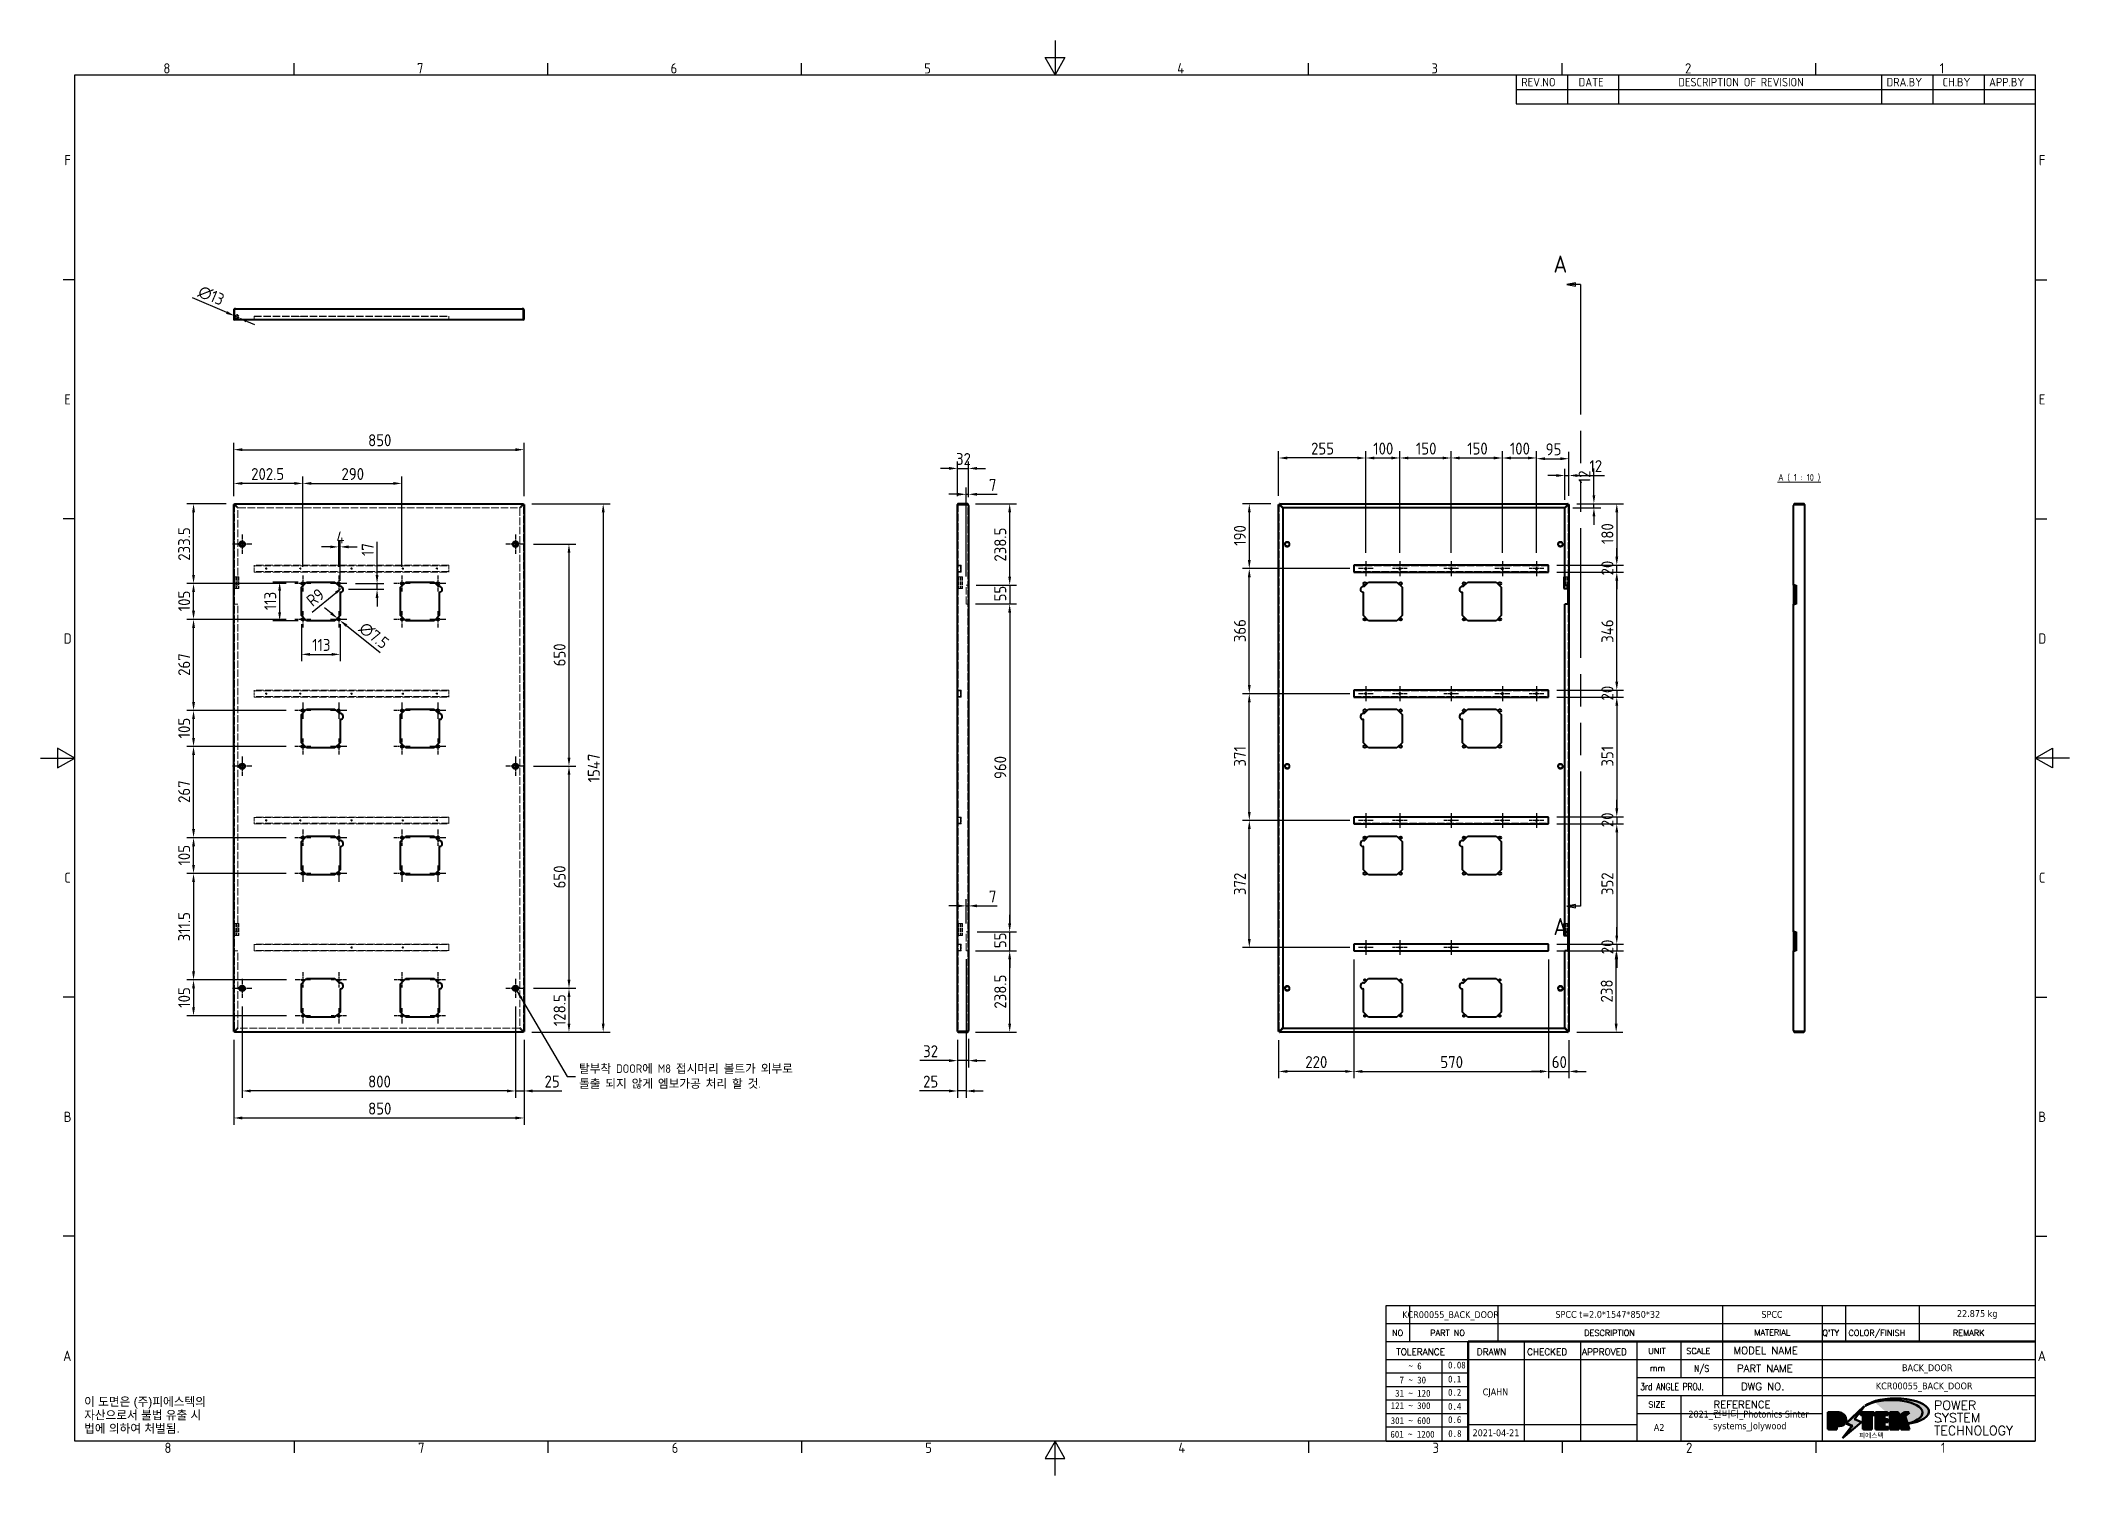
# Model space of a CAD drawing. Header units: millimetres. Extents: x 0 to 51860, y 0 to 5940.
# Drawn here: x 25608 to 31548, y 0 to 4200 of the extents above; entities that cross this region are included whole.
import ezdxf
from ezdxf.enums import TextEntityAlignment as Align

# ---------------------------------------------------------------- set-up
doc = ezdxf.new("R2010")
doc.units = ezdxf.units.MM
doc.header["$LTSCALE"] = 10
for name, pattern in [('CHAIN', [0.3543, 0.2362, -0.0295, 0.0591, -0.0295]), ('DASHED', [0.2067, 0.1654, -0.0413]), ('DOUBLE_DASH_CHAIN', [1.2403, 0.6614, -0.0827, 0.1654, -0.0827, 0.1654, -0.0827])]:
    doc.linetypes.add(name, pattern=pattern)
doc.layers.get('0').update_dxf_attribs({"color": 3, "lineweight": 25})
for name, color, linetype, lineweight in [('가려진 것(ISO)', 2, 'DASHED', 18), ('가시적인 것(ISO)', 3, 'Continuous', 40), ('가시적인 좁은 것(ISO)', 3, 'Continuous', 35), ('경계(ISO)', 7, 'Continuous', 25), ('기호(ISO)', 5, 'Continuous', 25), ('단면선(ISO)', 7, 'CHAIN', 25), ('제목(ISO)', 5, 'Continuous', 50), ('중심 표식(ISO)', 1, 'Continuous', 25), ('치수(ISO)', 2, 'Continuous', 25), ('해치(ISO)', 7, 'Continuous', 18)]:
    doc.layers.add(name, color=color, linetype=linetype, lineweight=lineweight)
doc.styles.add('HAN_291', font='')
doc.styles.add('HAN_370', font='', dxfattribs={"width": 2})
doc.styles.add('ISO ProportionalPSTEK', font='isocp.shx')
doc.styles.add('RC_284', font='ROMANC.shx')
doc.styles.add('RC_287', font='ROMANC.shx')
doc.styles.add('RC_292', font='ROMANC.shx')
doc.styles.add('ROMANT_294', font='romant.shx')
doc.styles.add('문자 텍스트_PSTEK_POSCO', font='isocp.shx')
doc.styles.add('부품번호텍스트_PSTEK_POSCO', font='isocp.shx')
doc.styles.add('치수 텍스트_PSTEK_POSCO', font='isocp.shx')
doc.styles.add('텍스트 스타일198', font='tahoma.ttf')
doc.styles.add('텍스트 스타일333', font='ROMANC.shx', dxfattribs={"width": 0.8})
doc.styles.add('텍스트 스타일466', font='isocp.shx')
doc.styles.get('HAN_291').set_extended_font_data('GulimChe')
doc.styles.get('HAN_370').set_extended_font_data('GulimChe')
doc.dimstyles.new('치수_PSTEK_POSCO', dxfattribs={"dimscale": 10, "dimtxt": 3.5, "dimasz": 2.5, "dimexe": 2, "dimexo": 2.5, "dimgap": 1, "dimtad": 1, "dimrnd": 1e-08, "dimdsep": 46, "dimtxsty": '치수 텍스트_PSTEK_POSCO', "dimcen": 0.09, "dimdle": 10, "dimclrd": 7, "dimclre": 7, "dimclrt": 2, "dimadec": 1, "dimazin": 2, "dimtfac": 1, "dimtmove": 0, "dimatfit": 3, "dimfxl": 0, "dimtolj": 1, "dimlwd": -1, "dimlwe": -1, "dimarcsym": 0})
doc.dimstyles.new('치수_PSTEK_POSCO$7', dxfattribs={"dimscale": 10, "dimtxt": 3.5, "dimasz": 2.5, "dimexe": 2, "dimexo": 2.5, "dimgap": 1, "dimtad": 1, "dimrnd": 1e-08, "dimdsep": 46, "dimtxsty": '치수 텍스트_PSTEK_POSCO', "dimcen": 0.09, "dimdle": 10, "dimclrd": 7, "dimclre": 7, "dimclrt": 2, "dimadec": 1, "dimazin": 2, "dimtfac": 1, "dimtmove": 0, "dimatfit": 3, "dimfxl": 0, "dimtolj": 1, "dimlwd": -1, "dimlwe": -1, "dimarcsym": 0})

msp = doc.modelspace()

# ---------------------------------------------------------------- texts
at = {"layer": '경계(ISO)', "color": 2, "char_height": 30, "attachment_point": 7, "style": '문자 텍스트_PSTEK_POSCO'}
for s, insert in [('8', (25967.9391, 4103.7139)), ('7', (26710.4391, 4103.9285)), ('6', (27452.9391, 4103.7139)), ('5', (28195.4391, 4103.7139)), ('4', (28936.2764, 4104)), ('3', (29680.4391, 4103.7139)), ('2', (30422.9391, 4103.7139)), ('1', (31168.7824, 4104)), ('F', (25677.6891, 3835)), ('F', (31458.8091, 3835)), ('E', (25677.6891, 3134.7139)), ('E', (31458.8091, 3134.7139)), ('D', (25676.0264, 2434.7139)), ('D', (31457.1464, 2434.7139)), ('C', (25677.6891, 1734.7139)), ('C', (31458.8091, 1734.7139)), ('B', (25676.0264, 1034.7139)), ('B', (31457.1464, 1034.7139)), ('A', (25674.3637, 334.9285)), ('A', (31455.5077, 334.9285)), ('8', (25971.0591, 65.7139)), ('7', (26713.5591, 65.9285)), ('6', (27456.0591, 65.7139)), ('5', (28198.5591, 65.7139)), ('4', (28939.3484, 66)), ('3', (29683.7991, 65.7139)), ('2', (30425.8911, 65.7139)), ('1', (31171.9744, 66))]:
    msp.add_mtext(s, dxfattribs=dict(at, insert=insert))
at = {"layer": '기호(ISO)', "color": 2, "char_height": 25, "attachment_point": 7, "style": 'ISO ProportionalPSTEK'}
for s, insert in [('REV.NO', (29943.635, 4065.8318)), ('DATE', (30111.5062, 4065.8318)), ('DESCRIPTION OF REVISION', (30403.4341, 4065.8318)), ('DRA.BY', (31013.1212, 4065.8318)), ('CH.BY', (31177.0068, 4065.8318)), ('APP.BY', (31313.1412, 4065.8318))]:
    msp.add_mtext(s, dxfattribs=dict(at, insert=insert))
at = {"layer": '기호(ISO)', "color": 7, "insert": (30695.6145, 2909.2557), "char_height": 20, "attachment_point": 7, "style": '텍스트 스타일466'}
msp.add_mtext('A ( 1 : 10 )', dxfattribs=at)
at = {"layer": '기호(ISO)', "color": 2, "char_height": 25, "attachment_point": 4}
for s, insert, width, line_spacing_factor, style in [('{탈부착 DOOR에 M8 접시머리 볼트가 외부로 \\P돌출 되지 않게 엠보가공 처리 할 것.}', (27184.7439, 1167.486), 747.688925, 1.05, '치수 텍스트_PSTEK_POSCO'), ('{\\fArial|b0|i0;\\H25.0000;이 도면은 (주)피에스텍의\\P자산으로서 불법 유출 시 \\P법에 의하여 처벌됨.}', (25735.9145, 175.1464), 393.061037, 0.944221, '문자 텍스트_PSTEK_POSCO')]:
    msp.add_mtext(s, dxfattribs=dict(at, insert=insert, width=width, line_spacing_factor=line_spacing_factor, style=style))

# ---------------------------------------------------------------- blocks, each defined once
blk = doc.blocks.new('제목 블록 PSTEK')
h = blk.add_hatch(color=1)
edge = h.paths.add_edge_path(flags=0)
edge.add_line((314.22, 19.61), (314.22, 17))
edge.add_line((314.22, 17), (314.35, 17))
edge.add_arc((314.35, 17.65), 0.651, 270, 360)
edge.add_line((315, 17.65), (315, 18.96))
edge.add_arc((314.35, 18.96), 0.651, 0, 90)
edge.add_line((314.35, 19.61), (314.22, 19.61))
edge = h.paths.add_edge_path()
edge.add_arc((314.98, 18.29), 1.97, 270, 450)
edge.add_line((314.98, 20.26), (311.77, 20.26))
edge.add_line((311.77, 20.26), (311.77, 15.34))
edge.add_line((311.77, 15.34), (314.22, 15.34))
edge.add_line((314.22, 15.34), (314.22, 16.32))
edge.add_line((314.22, 16.32), (314.98, 16.32))
h = blk.add_hatch(color=252)
edge = h.paths.add_edge_path()
edge.add_arc((314.98, 18.29), 1.97, 270, 406.82787)
edge.add_arc((315.16, 18.14), 1.97, -90, 53.56098, ccw=False)
edge.add_line((315.16, 16.17), (314.4, 16.17))
edge.add_line((314.4, 16.17), (314.4, 15.19))
edge.add_line((314.4, 15.19), (311.94, 15.19))
edge.add_line((311.94, 15.19), (311.94, 15.34))
edge.add_line((311.94, 15.34), (314.22, 15.34))
edge.add_line((314.22, 15.34), (314.22, 16.32))
edge.add_line((314.22, 16.32), (314.98, 16.32))
h = blk.add_hatch(color=252)
edge = h.paths.add_edge_path()
edge.add_line((314.4, 19.46), (314.53, 19.46))
edge.add_arc((314.53, 18.81), 0.651, 60.41893, 90, ccw=False)
edge.add_arc((314.35, 18.96), 0.651, 39.96992, 90)
edge.add_line((314.35, 19.61), (314.22, 19.61))
edge.add_line((314.22, 19.61), (314.22, 17))
edge.add_line((314.22, 17), (314.35, 17))
edge.add_arc((314.35, 17.65), 0.651, 270, 274.69308)
edge.add_line((314.4, 17), (314.4, 19.46))
for color, points in [(252, [(317.22, 17.06), (322.03, 21.63), (322.28, 21.94), (317.05, 16.98), (318.75, 16.19), (316, 12.72), (316.34, 13), (318.92, 16.27)]), (5, [(321.62, 17.42), (319.53, 18.25), (322.45, 22.02), (317.22, 17.06), (318.92, 16.27), (316.17, 12.8)]), (1, [(324.48, 19.61), (325.24, 19.61), (325.24, 20.26), (321.23, 20.26), (321.23, 19.61), (321.98, 19.61), (321.98, 15.34), (324.48, 15.34)]), (252, [(321.98, 19.61), (321.4, 19.61), (321.4, 19.46), (321.98, 19.46)]), (252, [(324.66, 19.46), (325.42, 19.46), (325.42, 20.11), (325.24, 20.11), (325.24, 19.61), (324.48, 19.61), (324.48, 15.34), (322.16, 15.34), (322.16, 15.19), (324.66, 15.19)]), (1, [(329.23, 20.26), (325.66, 20.26), (325.66, 15.34), (329.36, 15.34), (329.36, 15.99), (328.11, 15.99), (328.11, 17.56), (329.23, 17.56), (329.23, 18.26), (328.11, 18.26), (328.11, 19.61), (329.23, 19.61)]), (252, [(328.29, 19.46), (329.41, 19.46), (329.41, 20.11), (329.23, 20.11), (329.23, 19.61), (328.11, 19.61), (328.11, 18.26), (328.29, 18.26)]), (252, [(328.29, 17.42), (329.41, 17.42), (329.41, 18.11), (329.23, 18.11), (329.23, 17.56), (328.11, 17.56), (328.11, 15.99), (328.29, 15.99)]), (1, [(332.33, 20.26), (329.86, 20.26), (329.86, 15.34), (332.33, 15.34), (332.33, 17.43), (333.07, 15.34), (335.49, 15.34), (334.25, 19.31), (335.44, 20.26), (334.31, 20.26), (332.33, 19)]), (252, [(332.51, 20.11), (332.33, 20.11), (332.33, 19), (332.51, 19.11)]), (252, [(335.62, 20.11), (335.25, 20.11), (334.25, 19.31), (335.49, 15.34), (333.2, 15.34), (333.25, 15.19), (335.66, 15.19), (334.43, 19.16)]), (252, [(329.54, 15.85), (329.36, 15.85), (329.36, 15.34), (325.83, 15.34), (325.83, 15.19), (329.54, 15.19)]), (252, [(332.51, 16.93), (332.33, 17.43), (332.33, 15.34), (330.04, 15.34), (330.04, 15.19), (332.51, 15.19)])]:
    blk.add_hatch(color=color).paths.add_polyline_path(points)
at = {"layer": '해치(ISO)'}
h = blk.add_hatch(color=140, dxfattribs=at)
edge = h.paths.add_edge_path()
edge.add_ellipse((330.37, 20.16), major_axis=(9.1, 0), ratio=0.40699, start_angle=301.30985, end_angle=507.74369)
edge.add_ellipse((331.53, 20.46), major_axis=(-9.82, 0), ratio=0.39426, start_angle=111.51207, end_angle=334.47025, ccw=False)
edge.add_line((335.14, 16.86), (335.1, 16.99))
at = {"color": 180}
for p, q in [((182.48, 11.79), (182.48, 51.57)), ((182.48, 51.57), (372.48, 51.57)), ((189.27, 51.57), (189.27, 41.01)), ((215.22, 41.01), (215.22, 51.57)), ((280.88, 51.57), (280.88, 41.01)), ((310.09, 51.57), (310.09, 41.01)), ((316.9, 51.57), (316.9, 41.01)), ((338.46, 51.57), (338.46, 41.01)), ((372.48, 51.57), (372.48, 11.79)), ((182.48, 46.29), (372.48, 46.29)), ((182.48, 41.01), (206.45, 41.01)), ((182.48, 35.73), (206.45, 35.73)), ((198.86, 12.03), (198.86, 35.73)), ((206.45, 35.73), (372.48, 35.73)), ((222.94, 11.79), (222.94, 41.01)), ((239.43, 11.79), (239.43, 41.01)), ((255.92, 11.79), (255.92, 41.01)), ((268.69, 41.01), (268.69, 30.45)), ((280.88, 41.01), (280.88, 25.17)), ((310.09, 41.01), (310.09, 11.79)), ((182.48, 31.78), (206.45, 31.78)), ((255.92, 30.45), (372.48, 30.45)), ((182.48, 27.83), (206.45, 27.83)), ((182.48, 23.88), (206.45, 23.88)), ((255.92, 25.17), (372.48, 25.17)), ((268.69, 25.17), (268.69, 11.79)), ((182.48, 19.93), (206.45, 19.93)), ((255.92, 19.89), (310.09, 19.89)), ((182.48, 15.98), (206.45, 15.98)), ((206.45, 16.74), (255.92, 16.74)), ((182.48, 11.79), (372.48, 11.79))]:
    blk.add_line(p, q, dxfattribs=at)
at = {"color": 7, "lineweight": 50}
for p, q in [((206.45, 11.79), (206.45, 41.01)), ((206.45, 41.01), (372.48, 41.01))]:
    blk.add_line(p, q, dxfattribs=at)
at = {"color": 7}
for p, q in [((314.98, 20.26), (311.77, 20.26)), ((311.77, 20.26), (311.77, 15.34)), ((314.98, 20.26), (311.77, 20.26)), ((311.77, 20.26), (311.77, 15.34)), ((314.22, 17), (314.22, 19.61)), ((314.22, 19.61), (314.35, 19.61)), ((314.35, 19.61), (314.22, 19.61)), ((314.22, 19.61), (314.22, 17)), ((314.22, 17), (314.22, 19.61)), ((314.22, 19.61), (314.35, 19.61)), ((314.4, 19.46), (314.53, 19.46)), ((314.4, 17), (314.4, 19.46)), ((315, 18.96), (315, 17.65)), ((315, 18.96), (315, 17.65)), ((322.28, 21.94), (317.05, 16.98)), ((322.45, 22.02), (317.22, 17.06)), ((317.22, 17.06), (322.03, 21.63)), ((319.53, 18.25), (322.45, 22.02)), ((321.62, 17.42), (319.53, 18.25)), ((325.24, 20.26), (321.23, 20.26)), ((321.23, 20.26), (321.23, 19.61)), ((325.24, 20.26), (321.23, 20.26)), ((321.23, 20.26), (321.23, 19.61)), ((321.23, 19.61), (321.98, 19.61)), ((321.23, 19.61), (321.98, 19.61)), ((321.4, 19.61), (321.4, 19.46)), ((321.98, 19.61), (321.4, 19.61)), ((321.4, 19.46), (321.98, 19.46)), ((321.98, 19.61), (321.98, 15.34)), ((321.98, 19.46), (321.98, 19.61)), ((321.98, 19.61), (321.98, 15.34)), ((322.03, 21.63), (322.28, 21.94)), ((324.48, 19.61), (325.24, 19.61)), ((324.48, 15.34), (324.48, 19.61)), ((325.24, 19.61), (324.48, 19.61)), ((324.48, 19.61), (324.48, 15.34)), ((324.48, 19.61), (325.24, 19.61)), ((324.48, 15.34), (324.48, 19.61)), ((324.66, 19.46), (325.42, 19.46)), ((324.66, 15.19), (324.66, 19.46)), ((325.24, 19.61), (325.24, 20.26)), ((325.24, 19.61), (325.24, 20.26)), ((325.42, 20.11), (325.24, 20.11)), ((325.24, 20.11), (325.24, 19.61)), ((325.42, 19.46), (325.42, 20.11)), ((329.23, 20.26), (325.66, 20.26)), ((325.66, 20.26), (325.66, 15.34)), ((325.66, 20.26), (325.66, 15.34)), ((329.23, 20.26), (325.66, 20.26)), ((328.11, 18.26), (328.11, 19.61)), ((328.11, 19.61), (329.23, 19.61)), ((329.23, 19.61), (328.11, 19.61)), ((328.11, 19.61), (328.11, 18.26)), ((328.11, 18.26), (328.11, 19.61)), ((328.11, 19.61), (329.23, 19.61)), ((329.23, 18.26), (328.11, 18.26)), ((328.11, 18.26), (328.29, 18.26)), ((329.23, 18.26), (328.11, 18.26)), ((328.29, 18.26), (328.29, 19.46)), ((328.29, 19.46), (329.41, 19.46)), ((329.23, 19.61), (329.23, 20.26)), ((329.23, 19.61), (329.23, 20.26)), ((329.41, 20.11), (329.23, 20.11)), ((329.23, 20.11), (329.23, 19.61)), ((329.23, 17.56), (329.23, 18.26)), ((329.23, 17.56), (329.23, 18.26)), ((329.41, 18.11), (329.23, 18.11)), ((329.23, 18.11), (329.23, 17.56)), ((329.41, 19.46), (329.41, 20.11)), ((329.41, 17.42), (329.41, 18.11)), ((332.33, 20.26), (329.86, 20.26)), ((329.86, 20.26), (329.86, 15.34)), ((329.86, 20.26), (329.86, 15.34)), ((332.33, 20.26), (329.86, 20.26)), ((334.31, 20.26), (332.33, 19)), ((332.33, 19), (332.33, 20.26)), ((334.31, 20.26), (332.33, 19)), ((332.33, 19), (332.33, 20.26)), ((332.51, 20.11), (332.33, 20.11)), ((332.33, 20.11), (332.33, 19)), ((332.33, 19), (332.51, 19.11)), ((332.51, 19.11), (332.51, 20.11)), ((334.25, 19.31), (335.44, 20.26)), ((334.25, 19.31), (335.44, 20.26)), ((335.25, 20.11), (334.25, 19.31)), ((335.49, 15.34), (334.25, 19.31)), ((334.25, 19.31), (335.49, 15.34)), ((335.49, 15.34), (334.25, 19.31)), ((335.44, 20.26), (334.31, 20.26)), ((335.44, 20.26), (334.31, 20.26)), ((334.43, 19.16), (335.62, 20.11)), ((335.66, 15.19), (334.43, 19.16)), ((335.62, 20.11), (335.25, 20.11)), ((311.77, 15.34), (314.22, 15.34)), ((311.77, 15.34), (314.22, 15.34)), ((314.22, 15.34), (311.94, 15.34)), ((311.94, 15.34), (311.94, 15.19)), ((311.94, 15.19), (314.4, 15.19)), ((314.35, 17), (314.22, 17)), ((314.22, 17), (314.35, 17)), ((314.35, 17), (314.22, 17)), ((314.22, 16.32), (314.98, 16.32)), ((314.22, 15.34), (314.22, 16.32)), ((314.98, 16.32), (314.22, 16.32)), ((314.22, 16.32), (314.22, 15.34)), ((314.22, 16.32), (314.98, 16.32)), ((314.22, 15.34), (314.22, 16.32)), ((314.4, 16.17), (315.16, 16.17)), ((314.4, 15.19), (314.4, 16.17)), ((318.75, 16.19), (316, 12.72)), ((316, 12.72), (316.34, 13)), ((316.17, 12.8), (321.62, 17.42)), ((318.92, 16.27), (316.17, 12.8)), ((316.34, 13), (318.92, 16.27)), ((317.05, 16.98), (318.75, 16.19)), ((318.92, 16.27), (317.22, 17.06)), ((317.22, 17.06), (318.92, 16.27)), ((321.98, 15.34), (324.48, 15.34)), ((321.98, 15.34), (324.48, 15.34)), ((324.48, 15.34), (322.16, 15.34)), ((322.16, 15.34), (322.16, 15.19)), ((322.16, 15.19), (324.66, 15.19)), ((325.66, 15.34), (329.36, 15.34)), ((325.66, 15.34), (329.36, 15.34)), ((329.36, 15.34), (325.83, 15.34)), ((325.83, 15.34), (325.83, 15.19)), ((325.83, 15.19), (329.54, 15.19)), ((328.11, 17.56), (329.23, 17.56)), ((328.11, 15.99), (328.11, 17.56)), ((329.23, 17.56), (328.11, 17.56)), ((328.11, 17.56), (328.11, 15.99)), ((328.11, 17.56), (329.23, 17.56)), ((328.11, 15.99), (328.11, 17.56)), ((329.36, 15.99), (328.11, 15.99)), ((328.11, 15.99), (328.29, 15.99)), ((329.36, 15.99), (328.11, 15.99)), ((328.29, 15.99), (328.29, 17.42)), ((328.29, 17.42), (329.41, 17.42)), ((329.36, 15.34), (329.36, 15.99)), ((329.36, 15.34), (329.36, 15.99)), ((329.54, 15.85), (329.36, 15.85)), ((329.36, 15.85), (329.36, 15.34)), ((329.54, 15.19), (329.54, 15.85)), ((329.86, 15.34), (332.33, 15.34)), ((329.86, 15.34), (332.33, 15.34)), ((332.33, 15.34), (330.04, 15.34)), ((330.04, 15.34), (330.04, 15.19)), ((330.04, 15.19), (332.51, 15.19)), ((332.33, 17.43), (333.07, 15.34)), ((332.33, 15.34), (332.33, 17.43)), ((332.51, 16.93), (332.33, 17.43)), ((332.33, 17.43), (332.33, 15.34)), ((332.33, 17.43), (333.07, 15.34)), ((332.33, 15.34), (332.33, 17.43)), ((332.51, 15.19), (332.51, 16.93)), ((333.07, 15.34), (335.49, 15.34)), ((333.07, 15.34), (335.49, 15.34)), ((335.49, 15.34), (333.2, 15.34)), ((333.2, 15.34), (333.25, 15.19)), ((333.25, 15.19), (335.66, 15.19)), ((345.04, 17.5), (344.99, 17.69))]:
    blk.add_line(p, q, dxfattribs=at)
at = {"color": 1}
for p, q in [((314.98, 20.26), (311.77, 20.26)), ((311.77, 20.26), (311.77, 15.34)), ((314.22, 17), (314.22, 19.61)), ((314.22, 19.61), (314.35, 19.61)), ((315, 18.96), (315, 17.65)), ((325.24, 20.26), (321.23, 20.26)), ((321.23, 20.26), (321.23, 19.61)), ((321.23, 19.61), (321.98, 19.61)), ((321.98, 19.61), (321.98, 15.34)), ((324.48, 19.61), (325.24, 19.61)), ((324.48, 15.34), (324.48, 19.61)), ((325.24, 19.61), (325.24, 20.26)), ((329.23, 20.26), (325.66, 20.26)), ((325.66, 20.26), (325.66, 15.34)), ((328.11, 18.26), (328.11, 19.61)), ((328.11, 19.61), (329.23, 19.61)), ((329.23, 18.26), (328.11, 18.26)), ((329.23, 19.61), (329.23, 20.26)), ((329.23, 17.56), (329.23, 18.26)), ((332.33, 20.26), (329.86, 20.26)), ((329.86, 20.26), (329.86, 15.34)), ((334.31, 20.26), (332.33, 19)), ((332.33, 19), (332.33, 20.26)), ((334.25, 19.31), (335.44, 20.26)), ((335.49, 15.34), (334.25, 19.31)), ((335.44, 20.26), (334.31, 20.26)), ((311.77, 15.34), (314.22, 15.34)), ((314.35, 17), (314.22, 17)), ((314.22, 16.32), (314.98, 16.32)), ((314.22, 15.34), (314.22, 16.32)), ((321.98, 15.34), (324.48, 15.34)), ((325.66, 15.34), (329.36, 15.34)), ((328.11, 17.56), (329.23, 17.56)), ((328.11, 15.99), (328.11, 17.56)), ((329.36, 15.99), (328.11, 15.99)), ((329.36, 15.34), (329.36, 15.99)), ((329.86, 15.34), (332.33, 15.34)), ((332.33, 17.43), (333.07, 15.34)), ((332.33, 15.34), (332.33, 17.43)), ((333.07, 15.34), (335.49, 15.34))]:
    blk.add_line(p, q, dxfattribs=at)
at = {"color": 5}
for p, q in [((322.45, 22.02), (317.22, 17.06)), ((319.53, 18.25), (322.45, 22.02)), ((321.62, 17.42), (319.53, 18.25)), ((316.17, 12.8), (321.62, 17.42)), ((318.92, 16.27), (316.17, 12.8)), ((317.22, 17.06), (318.92, 16.27))]:
    blk.add_line(p, q, dxfattribs=at)
at = {"color": 7}
for centre, radius, start, end in [((314.35, 18.96), 0.651, 0, 90), ((314.35, 18.96), 0.651, 39.96992, 90), ((314.35, 18.96), 0.651, 0, 90), ((314.53, 18.81), 0.651, 60.41893, 90), ((314.98, 18.29), 1.97, 270, 90), ((314.98, 18.29), 1.97, 270, 90), ((314.98, 18.29), 1.97, 270, 46.82787), ((315.16, 18.14), 1.97, 270, 53.56098), ((314.35, 17.65), 0.651, 270, 0), ((314.35, 17.65), 0.651, 270, 0), ((314.35, 17.65), 0.651, 270, 274.69308)]:
    blk.add_arc(centre, radius, start, end, dxfattribs=at)
at = {"color": 1}
for centre, radius, start, end in [((314.35, 18.96), 0.651, 0, 90), ((314.98, 18.29), 1.97, 270, 90), ((314.35, 17.65), 0.651, 270, 0)]:
    blk.add_arc(centre, radius, start, end, dxfattribs=at)
at = {"layer": '제목(ISO)', "lineweight": 18}
blk.add_line((182.48, 35.73), (182.48, 11.79), dxfattribs=at)
at = {"layer": '제목(ISO)'}
for p, q in [((314.98, 20.26), (311.77, 20.26)), ((311.77, 20.26), (311.77, 15.34)), ((314.22, 17), (314.22, 19.61)), ((314.22, 19.61), (314.35, 19.61)), ((314.35, 19.61), (314.22, 19.61)), ((314.22, 19.61), (314.22, 17)), ((314.4, 19.46), (314.53, 19.46)), ((314.4, 17), (314.4, 19.46)), ((315, 18.96), (315, 17.65)), ((322.28, 21.94), (317.05, 16.98)), ((322.45, 22.02), (317.22, 17.06)), ((317.22, 17.06), (322.03, 21.63)), ((319.53, 18.25), (322.45, 22.02)), ((321.62, 17.42), (319.53, 18.25)), ((325.24, 20.26), (321.23, 20.26)), ((321.23, 20.26), (321.23, 19.61)), ((321.23, 19.61), (321.98, 19.61)), ((321.98, 19.61), (321.4, 19.61)), ((321.4, 19.61), (321.4, 19.46)), ((321.4, 19.46), (321.98, 19.46)), ((321.98, 19.61), (321.98, 15.34)), ((321.98, 19.46), (321.98, 19.61)), ((322.03, 21.63), (322.28, 21.94)), ((324.48, 19.61), (325.24, 19.61)), ((324.48, 15.34), (324.48, 19.61)), ((325.24, 19.61), (324.48, 19.61)), ((324.48, 19.61), (324.48, 15.34)), ((324.66, 19.46), (325.42, 19.46)), ((324.66, 15.19), (324.66, 19.46)), ((325.24, 19.61), (325.24, 20.26)), ((325.42, 20.11), (325.24, 20.11)), ((325.24, 20.11), (325.24, 19.61)), ((325.42, 19.46), (325.42, 20.11)), ((329.23, 20.26), (325.66, 20.26)), ((325.66, 20.26), (325.66, 15.34)), ((328.11, 18.26), (328.11, 19.61)), ((328.11, 19.61), (329.23, 19.61)), ((329.23, 19.61), (328.11, 19.61)), ((328.11, 19.61), (328.11, 18.26)), ((329.23, 18.26), (328.11, 18.26)), ((328.11, 18.26), (328.29, 18.26)), ((328.29, 19.46), (329.41, 19.46)), ((328.29, 18.26), (328.29, 19.46)), ((329.23, 19.61), (329.23, 20.26)), ((329.41, 20.11), (329.23, 20.11)), ((329.23, 20.11), (329.23, 19.61)), ((329.23, 17.56), (329.23, 18.26)), ((329.41, 18.11), (329.23, 18.11)), ((329.23, 18.11), (329.23, 17.56)), ((329.41, 19.46), (329.41, 20.11)), ((329.41, 17.42), (329.41, 18.11)), ((332.33, 20.26), (329.86, 20.26)), ((329.86, 20.26), (329.86, 15.34)), ((334.31, 20.26), (332.33, 19)), ((332.33, 19), (332.33, 20.26)), ((332.51, 20.11), (332.33, 20.11)), ((332.33, 20.11), (332.33, 19)), ((332.33, 19), (332.51, 19.11)), ((332.51, 19.11), (332.51, 20.11)), ((334.25, 19.31), (335.44, 20.26)), ((335.25, 20.11), (334.25, 19.31)), ((335.49, 15.34), (334.25, 19.31)), ((334.25, 19.31), (335.49, 15.34)), ((335.44, 20.26), (334.31, 20.26)), ((334.43, 19.16), (335.62, 20.11)), ((335.66, 15.19), (334.43, 19.16)), ((335.62, 20.11), (335.25, 20.11)), ((311.77, 15.34), (314.22, 15.34)), ((314.22, 15.34), (311.94, 15.34)), ((311.94, 15.34), (311.94, 15.19)), ((311.94, 15.19), (314.4, 15.19)), ((314.35, 17), (314.22, 17)), ((314.22, 17), (314.35, 17)), ((314.22, 15.34), (314.22, 16.32)), ((314.22, 16.32), (314.98, 16.32)), ((314.98, 16.32), (314.22, 16.32)), ((314.22, 16.32), (314.22, 15.34)), ((314.4, 15.19), (314.4, 16.17)), ((314.4, 16.17), (315.16, 16.17)), ((318.75, 16.19), (316, 12.72)), ((316, 12.72), (316.34, 13)), ((316.17, 12.8), (321.62, 17.42)), ((318.92, 16.27), (316.17, 12.8)), ((316.34, 13), (318.92, 16.27)), ((317.05, 16.98), (318.75, 16.19)), ((317.22, 17.06), (318.92, 16.27)), ((318.92, 16.27), (317.22, 17.06)), ((321.98, 15.34), (324.48, 15.34)), ((324.48, 15.34), (322.16, 15.34)), ((322.16, 15.34), (322.16, 15.19)), ((322.16, 15.19), (324.66, 15.19)), ((325.66, 15.34), (329.36, 15.34)), ((329.36, 15.34), (325.83, 15.34)), ((325.83, 15.34), (325.83, 15.19)), ((325.83, 15.19), (329.54, 15.19)), ((328.11, 15.99), (328.11, 17.56)), ((328.11, 17.56), (329.23, 17.56)), ((329.23, 17.56), (328.11, 17.56)), ((328.11, 17.56), (328.11, 15.99)), ((329.36, 15.99), (328.11, 15.99)), ((328.11, 15.99), (328.29, 15.99)), ((328.29, 17.42), (329.41, 17.42)), ((328.29, 15.99), (328.29, 17.42)), ((329.36, 15.34), (329.36, 15.99)), ((329.54, 15.85), (329.36, 15.85)), ((329.36, 15.85), (329.36, 15.34)), ((329.54, 15.19), (329.54, 15.85)), ((329.86, 15.34), (332.33, 15.34)), ((332.33, 15.34), (330.04, 15.34)), ((330.04, 15.34), (330.04, 15.19)), ((330.04, 15.19), (332.51, 15.19)), ((332.33, 15.34), (332.33, 17.43)), ((332.33, 17.43), (333.07, 15.34)), ((332.51, 16.93), (332.33, 17.43)), ((332.33, 17.43), (332.33, 15.34)), ((332.51, 15.19), (332.51, 16.93)), ((333.07, 15.34), (335.49, 15.34)), ((335.49, 15.34), (333.2, 15.34)), ((333.2, 15.34), (333.25, 15.19)), ((333.25, 15.19), (335.66, 15.19))]:
    blk.add_line(p, q, dxfattribs=at)
at = {"layer": '제목(ISO)', "color": 4}
blk.add_line((335.14, 16.86), (335.1, 16.99), dxfattribs=at)
at = {"layer": '제목(ISO)'}
for centre, radius, start, end in [((314.35, 18.96), 0.651, 0, 90), ((314.35, 18.96), 0.651, 39.96992, 90), ((314.53, 18.81), 0.651, 60.41893, 90), ((314.98, 18.29), 1.97, 46.82787, 90), ((314.98, 18.29), 1.97, 270, 46.82787), ((314.98, 18.29), 1.97, 270, 46.82787), ((315.16, 18.14), 1.97, 270, 53.56098), ((314.35, 17.65), 0.651, 270, 0), ((314.35, 17.65), 0.651, 270, 274.69308)]:
    blk.add_arc(centre, radius, start, end, dxfattribs=at)
at = {"layer": '제목(ISO)', "color": 4}
for centre, major_axis, ratio, start_param, end_param in [((331.53, 20.46), (9.82, 0), 0.39426, 5.087845, 8.9792), ((330.37, 20.16), (9.1, 0), 0.40699, 5.258849, 8.861799)]:
    blk.add_ellipse(centre, major_axis=major_axis, ratio=ratio, start_param=start_param, end_param=end_param, dxfattribs=at)
at = {"color": 2}
for s, height, style, p in [('NO', 1.742, 'RC_284', (184.14, 42.62)), ('PART NO', 1.742, 'RC_284', (195.34, 42.62)), ('DESCRIPTION', 1.7424, 'RC_284', (240.4, 42.62)), ("Q'TY", 1.742, 'RC_284', (310.14, 42.62)), ('COLOR/FINISH', 1.7424, 'RC_284', (317.77, 42.62)), ('REMARK', 1.742, 'RC_284', (348.35, 42.62)), (' TOLERANCE', 1.9, 'RC_287', (184.09, 37.01)), ('DRAWN', 1.9, 'RC_287', (208.98, 37.01)), ('CHECKED', 1.9, 'RC_287', (223.69, 37.01)), ('APPROVED', 1.9, 'RC_287', (239.78, 37.01)), ('UNIT', 1.742, 'RC_284', (259.17, 37.34)), ('SCALE', 1.742, 'RC_284', (270.29, 37.34)), ('MODEL NAME', 2.178, 'RC_292', (284.1, 37.25)), ('  7 ~ 30', 2, 'HAN_291', (183.77, 28.71)), ('    ~ 6', 2, 'HAN_291', (183.77, 32.82)), ('0.08', 2, 'HAN_291', (200.55, 33.1)), ('0.1', 2, 'HAN_291', (200.55, 28.99)), ('mm', 1.742, 'RC_284', (259.65, 32.35)), ('PART NAME', 2.178, 'RC_292', (285.14, 32.03)), (' 31 ~ 120', 2, 'HAN_291', (183.77, 24.83)), ('0.2', 2, 'HAN_291', (200.55, 25.11)), (' DWG NO.', 2.178, 'RC_292', (284.81, 26.75)), ('301 ~ 600', 2, 'HAN_291', (183.77, 16.83)), ('121 ~ 300', 2, 'HAN_291', (183.77, 21.21)), ('0.4', 2, 'HAN_291', (200.55, 21)), ('0.6', 2, 'HAN_291', (200.55, 17.12)), ('SIZE', 1.742, 'RC_284', (259.17, 21.69)), ('REFERENCE', 2.178, 'RC_292', (278.27, 21.43)), ('601 ~ 1200', 2, 'HAN_291', (183.68, 12.85)), ('0.8', 2, 'HAN_291', (200.61, 13.06))]:
    blk.add_text(s, height=height, dxfattribs=dict(at, style=style)).set_placement(p)
at = {"color": 2, "style": 'RC_284'}
blk.add_text('MATERIAL', height=1.742, dxfattribs=at).set_placement((295.48, 43.65), align=Align.MIDDLE_CENTER)
at = {"color": 7, "style": '텍스트 스타일333', "width": 0.8}
blk.add_text('N/S', height=2, dxfattribs=at).set_placement((274.78, 33.09), align=Align.MIDDLE_CENTER)
at = {"color": 2, "style": '텍스트 스타일333', "width": 0.8}
blk.add_text('3rd ANGLE PROJ.', height=2, dxfattribs=at).set_placement((256.84, 26.76))
at = {"color": 7, "style": 'ROMANT_294'}
for s, p in [('POWER', (342.83, 20.97)), ('SYSTEM', (342.83, 17.33)), ('TECHNOLOGY', (342.83, 13.57))]:
    blk.add_text(s, height=2.7, dxfattribs=at).set_placement(p)
at = {"color": 7, "insert": (320.85, 14.21), "char_height": 1.4, "attachment_point": 1, "line_spacing_factor": 0.332, "style": 'HAN_370'}
blk.add_mtext('\\fHY견고딕|b0|i0;\\H1.4000;피에스텍', dxfattribs=at)
at = {"layer": '제목(ISO)', "color": 7, "style": '텍스트 스타일198'}
for tag, p in [('부품_번호_001', (187.5, 47.91)), ('설명_001', (231.2, 47.92)), ("3._Q'TY_001", (312.71, 47.92)), ('질량\\P3;_001', (348.71, 48.16)), ('제목_001', (334.19, 32.3)), ('설계자_001', (210.68, 25.23)), ('부품_번호_001', (326.16, 27.04)), ('프로젝트_001', (270.95, 16.78)), ('작성_날짜_001', (207.69, 13.27)), ('시트_크기_001', (260.84, 14.83)), ('프로젝트_002', (278.23, 13.36))]:
    blk.add_attdef(tag, p, '', height=2, dxfattribs=at)
for tag, p in [('재질', (295.48, 48.93)), ('4._COLOR', (327.68, 48.93)), ('1._MODEL_NAME', (341.23, 38.37)), ('점검자', (231.18, 26.23)), ('엔지니어링_승인자', (247.67, 26.23)), ('점검_날짜', (231.18, 14.27)), ('엔지니어링_승인_날짜', (247.67, 14.27))]:
    blk.add_attdef(tag, text='', height=2, dxfattribs=at).set_placement(p, align=Align.MIDDLE_CENTER)
blk = doc.blocks.new('*D195')
at = {"layer": 'Defpoints', "color": 0}
for p in [(27021.3, 2844.3), (27021.3, 1297.3), (27255.6, 1297.3)]:
    blk.add_point(p, dxfattribs=at)
at = {"layer": '치수(ISO)', "color": 7}
for p, q in [((27046.3, 2844.3), (27275.6, 2844.3)), ((27255.6, 2819.3), (27255.6, 1322.3)), ((27046.3, 1297.3), (27275.6, 1297.3))]:
    blk.add_line(p, q, dxfattribs=at)
for points in [[(27251.5, 2819.3), (27259.8, 2819.3), (27255.6, 2844.3)], [(27251.5, 1322.3), (27259.8, 1322.3), (27255.6, 1297.3)]]:
    blk.add_solid(points, dxfattribs=at)
at = {"layer": '치수(ISO)', "color": 2, "insert": (27228.1, 2028.8), "char_height": 35, "attachment_point": 4, "rotation": 90, "style": '치수 텍스트_PSTEK_POSCO'}
blk.add_mtext('\\A1;1547', dxfattribs=at)
blk = doc.blocks.new('*D196')
at = {"layer": 'Defpoints', "color": 0}
for p in [(27023.8, 3002.5), (26173.8, 2841.8), (27023.8, 2841.8)]:
    blk.add_point(p, dxfattribs=at)
at = {"layer": '치수(ISO)', "color": 7}
for p, q in [((26173.8, 2866.8), (26173.8, 3022.5)), ((26198.8, 3002.5), (26998.8, 3002.5)), ((27023.8, 2866.8), (27023.8, 3022.5))]:
    blk.add_line(p, q, dxfattribs=at)
for points in [[(26198.8, 3006.7), (26198.8, 2998.3), (26173.8, 3002.5)], [(26998.8, 3006.7), (26998.8, 2998.3), (27023.8, 3002.5)]]:
    blk.add_solid(points, dxfattribs=at)
at = {"layer": '치수(ISO)', "color": 2, "insert": (26567.3, 3030), "char_height": 35, "attachment_point": 4, "style": '치수 텍스트_PSTEK_POSCO'}
blk.add_mtext('\\A1;850', dxfattribs=at)
blk = doc.blocks.new('*D197')
at = {"layer": 'Defpoints', "color": 0}
for p in [(26173.8, 2903.7), (26173.8, 2841.8), (26376.3, 2634.5)]:
    blk.add_point(p, dxfattribs=at)
at = {"layer": '치수(ISO)', "color": 7}
for p, q in [((26173.8, 2866.8), (26173.8, 2923.7)), ((26376.3, 2659.5), (26376.3, 2923.7)), ((26351.3, 2903.7), (26198.8, 2903.7))]:
    blk.add_line(p, q, dxfattribs=at)
for points in [[(26198.8, 2907.9), (26198.8, 2899.6), (26173.8, 2903.7)], [(26351.3, 2907.9), (26351.3, 2899.6), (26376.3, 2903.7)]]:
    blk.add_solid(points, dxfattribs=at)
at = {"layer": '치수(ISO)', "color": 2, "insert": (26224.9, 2931.3), "char_height": 35, "attachment_point": 4, "style": '치수 텍스트_PSTEK_POSCO'}
blk.add_mtext('\\A1;202.5', dxfattribs=at)
blk = doc.blocks.new('*D198')
at = {"layer": 'Defpoints', "color": 0}
for p in [(26056.2, 1866.8), (26352.5, 1866.8), (26352.5, 1761.8)]:
    blk.add_point(p, dxfattribs=at)
at = {"layer": '치수(ISO)', "color": 7}
for p, q in [((26327.5, 1866.8), (26036.2, 1866.8)), ((26056.2, 1786.8), (26056.2, 1841.8)), ((26327.5, 1761.8), (26036.2, 1761.8))]:
    blk.add_line(p, q, dxfattribs=at)
for points in [[(26052, 1841.8), (26060.4, 1841.8), (26056.2, 1866.8)], [(26052, 1786.8), (26060.4, 1786.8), (26056.2, 1761.8)]]:
    blk.add_solid(points, dxfattribs=at)
at = {"layer": '치수(ISO)', "color": 2, "insert": (26028.7, 1785.4), "char_height": 35, "attachment_point": 4, "rotation": 90, "style": '치수 텍스트_PSTEK_POSCO'}
blk.add_mtext('\\A1;105', dxfattribs=at)
blk = doc.blocks.new('*D199')
at = {"layer": 'Defpoints', "color": 0}
for p in [(26056.2, 2844.3), (26176.3, 2844.3), (26352.5, 2610.8)]:
    blk.add_point(p, dxfattribs=at)
at = {"layer": '치수(ISO)', "color": 7}
for p, q in [((26151.3, 2844.3), (26036.2, 2844.3)), ((26056.2, 2635.8), (26056.2, 2819.3)), ((26327.5, 2610.8), (26036.2, 2610.8))]:
    blk.add_line(p, q, dxfattribs=at)
for points in [[(26052, 2819.3), (26060.4, 2819.3), (26056.2, 2844.3)], [(26052, 2635.8), (26060.4, 2635.8), (26056.2, 2610.8)]]:
    blk.add_solid(points, dxfattribs=at)
at = {"layer": '치수(ISO)', "color": 2, "insert": (26028.7, 2677.4), "char_height": 35, "attachment_point": 4, "rotation": 90, "style": '치수 텍스트_PSTEK_POSCO'}
blk.add_mtext('\\A1;233.5', dxfattribs=at)
blk = doc.blocks.new('*D200')
at = {"layer": 'Defpoints', "color": 0}
for p in [(26056.2, 2610.8), (26352.5, 2610.8), (26352.5, 2505.8)]:
    blk.add_point(p, dxfattribs=at)
at = {"layer": '치수(ISO)', "color": 7}
for p, q in [((26327.5, 2610.8), (26036.2, 2610.8)), ((26056.2, 2530.8), (26056.2, 2585.8)), ((26327.5, 2505.8), (26036.2, 2505.8))]:
    blk.add_line(p, q, dxfattribs=at)
for points in [[(26052, 2585.8), (26060.4, 2585.8), (26056.2, 2610.8)], [(26052, 2530.8), (26060.4, 2530.8), (26056.2, 2505.8)]]:
    blk.add_solid(points, dxfattribs=at)
at = {"layer": '치수(ISO)', "color": 2, "insert": (26028.7, 2529.6), "char_height": 35, "attachment_point": 4, "rotation": 90, "style": '치수 텍스트_PSTEK_POSCO'}
blk.add_mtext('\\A1;105', dxfattribs=at)
blk = doc.blocks.new('*D201')
at = {"layer": 'Defpoints', "color": 0}
for p in [(26056.2, 2505.8), (26352.5, 2505.8), (26352.5, 2238.8)]:
    blk.add_point(p, dxfattribs=at)
at = {"layer": '치수(ISO)', "color": 7}
for p, q in [((26327.5, 2505.8), (26036.2, 2505.8)), ((26056.2, 2263.8), (26056.2, 2480.8)), ((26327.5, 2238.8), (26036.2, 2238.8))]:
    blk.add_line(p, q, dxfattribs=at)
for points in [[(26052, 2480.8), (26060.4, 2480.8), (26056.2, 2505.8)], [(26052, 2263.8), (26060.4, 2263.8), (26056.2, 2238.8)]]:
    blk.add_solid(points, dxfattribs=at)
at = {"layer": '치수(ISO)', "color": 2, "insert": (26028.7, 2340.4), "char_height": 35, "attachment_point": 4, "rotation": 90, "style": '치수 텍스트_PSTEK_POSCO'}
blk.add_mtext('\\A1;267', dxfattribs=at)
blk = doc.blocks.new('*D202')
at = {"layer": 'Defpoints', "color": 0}
for p in [(26056.2, 2238.8), (26352.5, 2238.8), (26352.5, 2133.8)]:
    blk.add_point(p, dxfattribs=at)
at = {"layer": '치수(ISO)', "color": 7}
for p, q in [((26327.5, 2238.8), (26036.2, 2238.8)), ((26056.2, 2158.8), (26056.2, 2213.8)), ((26327.5, 2133.8), (26036.2, 2133.8))]:
    blk.add_line(p, q, dxfattribs=at)
for points in [[(26052, 2213.8), (26060.4, 2213.8), (26056.2, 2238.8)], [(26052, 2158.8), (26060.4, 2158.8), (26056.2, 2133.8)]]:
    blk.add_solid(points, dxfattribs=at)
at = {"layer": '치수(ISO)', "color": 2, "insert": (26028.7, 2157.6), "char_height": 35, "attachment_point": 4, "rotation": 90, "style": '치수 텍스트_PSTEK_POSCO'}
blk.add_mtext('\\A1;105', dxfattribs=at)
blk = doc.blocks.new('*D203')
at = {"layer": 'Defpoints', "color": 0}
for p in [(26056.2, 2133.8), (26352.5, 2133.8), (26352.5, 1866.8)]:
    blk.add_point(p, dxfattribs=at)
at = {"layer": '치수(ISO)', "color": 7}
for p, q in [((26327.5, 2133.8), (26036.2, 2133.8)), ((26056.2, 1891.8), (26056.2, 2108.8)), ((26327.5, 1866.8), (26036.2, 1866.8))]:
    blk.add_line(p, q, dxfattribs=at)
for points in [[(26052, 2108.8), (26060.4, 2108.8), (26056.2, 2133.8)], [(26052, 1891.8), (26060.4, 1891.8), (26056.2, 1866.8)]]:
    blk.add_solid(points, dxfattribs=at)
at = {"layer": '치수(ISO)', "color": 2, "insert": (26028.7, 1968.4), "char_height": 35, "attachment_point": 4, "rotation": 90, "style": '치수 텍스트_PSTEK_POSCO'}
blk.add_mtext('\\A1;267', dxfattribs=at)
blk = doc.blocks.new('*D204')
at = {"layer": 'Defpoints', "color": 0}
for p in [(26387.3, 2614.8), (26308.3, 2501.8), (26387.3, 2501.8)]:
    blk.add_point(p, dxfattribs=at)
at = {"layer": '치수(ISO)', "color": 7}
for p, q in [((26362.3, 2614.8), (26288.3, 2614.8)), ((26308.3, 2589.8), (26308.3, 2526.8)), ((26362.3, 2501.8), (26288.3, 2501.8))]:
    blk.add_line(p, q, dxfattribs=at)
for points in [[(26304.1, 2589.8), (26312.5, 2589.8), (26308.3, 2614.8)], [(26304.1, 2526.8), (26312.5, 2526.8), (26308.3, 2501.8)]]:
    blk.add_solid(points, dxfattribs=at)
at = {"layer": '치수(ISO)', "color": 2, "insert": (26280.8, 2533), "char_height": 35, "attachment_point": 4, "rotation": 90, "style": '치수 텍스트_PSTEK_POSCO'}
blk.add_mtext('\\A1;113', dxfattribs=at)
blk = doc.blocks.new('*D205')
at = {"layer": 'Defpoints', "color": 0}
for p in [(26372.3, 2516.8), (26485.3, 2516.8), (26485.3, 2403.4)]:
    blk.add_point(p, dxfattribs=at)
at = {"layer": '치수(ISO)', "color": 7}
for p, q in [((26372.3, 2491.8), (26372.3, 2383.4)), ((26485.3, 2491.8), (26485.3, 2383.4)), ((26397.3, 2403.4), (26460.3, 2403.4))]:
    blk.add_line(p, q, dxfattribs=at)
for points in [[(26397.3, 2407.6), (26397.3, 2399.2), (26372.3, 2403.4)], [(26460.3, 2407.6), (26460.3, 2399.2), (26485.3, 2403.4)]]:
    blk.add_solid(points, dxfattribs=at)
at = {"layer": '치수(ISO)', "color": 2, "insert": (26403.6, 2430.9), "char_height": 35, "attachment_point": 4, "style": '치수 텍스트_PSTEK_POSCO'}
blk.add_mtext('\\A1;113', dxfattribs=at)
blk = doc.blocks.new('*D206')
at = {"layer": 'Defpoints', "color": 0}
for p in [(26478.4, 2508.1), (26484.2, 2503.4)]:
    blk.add_point(p, dxfattribs=at)
at = {"layer": '치수(ISO)', "color": 7}
for p, q in [((26458.8, 2523.7), (26439.3, 2539.4)), ((26478.4, 2508.1), (26484.2, 2503.4)), ((26503.7, 2487.8), (26602.8, 2408.4))]:
    blk.add_line(p, q, dxfattribs=at)
for points in [[(26461.5, 2527), (26456.2, 2520.5), (26478.4, 2508.1)], [(26506.3, 2491), (26501.1, 2484.5), (26484.2, 2503.4)]]:
    blk.add_solid(points, dxfattribs=at)
at = {"layer": '치수(ISO)', "color": 2, "insert": (26548.2, 2487.4), "char_height": 35, "attachment_point": 4, "rotation": 321.31094, "style": '치수 텍스트_PSTEK_POSCO'}
blk.add_mtext('\\A1;∅7.5', dxfattribs=at)
blk = doc.blocks.new('*D207')
at = {"layer": 'Defpoints', "color": 0}
for p in [(26173.8, 1299.8), (27023.8, 1299.8), (27023.8, 1046.3)]:
    blk.add_point(p, dxfattribs=at)
at = {"layer": '치수(ISO)', "color": 7}
for p, q in [((26173.8, 1274.8), (26173.8, 1026.3)), ((27023.8, 1274.8), (27023.8, 1026.3)), ((26198.8, 1046.3), (26998.8, 1046.3))]:
    blk.add_line(p, q, dxfattribs=at)
for points in [[(26198.8, 1050.5), (26198.8, 1042.1), (26173.8, 1046.3)], [(26998.8, 1050.5), (26998.8, 1042.1), (27023.8, 1046.3)]]:
    blk.add_solid(points, dxfattribs=at)
at = {"layer": '치수(ISO)', "color": 2, "insert": (26567.3, 1073.8), "char_height": 35, "attachment_point": 4, "style": '치수 텍스트_PSTEK_POSCO'}
blk.add_mtext('\\A1;850', dxfattribs=at)
blk = doc.blocks.new('*D208')
at = {"layer": 'Defpoints', "color": 0}
for p in [(28321, 2844.3), (28445.7, 2844.3), (28325, 2605.8)]:
    blk.add_point(p, dxfattribs=at)
at = {"layer": '치수(ISO)', "color": 7}
for p, q in [((28346, 2844.3), (28465.7, 2844.3)), ((28445.7, 2630.8), (28445.7, 2819.3)), ((28350, 2605.8), (28465.7, 2605.8))]:
    blk.add_line(p, q, dxfattribs=at)
for points in [[(28441.5, 2819.3), (28449.8, 2819.3), (28445.7, 2844.3)], [(28441.5, 2630.8), (28449.8, 2630.8), (28445.7, 2605.8)]]:
    blk.add_solid(points, dxfattribs=at)
at = {"layer": '치수(ISO)', "color": 2, "insert": (28418.1, 2674.8), "char_height": 35, "attachment_point": 4, "rotation": 90, "style": '치수 텍스트_PSTEK_POSCO'}
blk.add_mtext('\\A1;238.5', dxfattribs=at)
blk = doc.blocks.new('*D209')
at = {"layer": 'Defpoints', "color": 0}
for p in [(28325, 2947.7), (28293, 2841.8), (28325, 2838.8)]:
    blk.add_point(p, dxfattribs=at)
at = {"layer": '치수(ISO)', "color": 7}
for p, q in [((28268, 2947.7), (28243, 2947.7)), ((28293, 2866.8), (28293, 2967.7)), ((28293, 2947.7), (28325, 2947.7)), ((28325, 2863.8), (28325, 2967.7)), ((28350, 2947.7), (28375, 2947.7))]:
    blk.add_line(p, q, dxfattribs=at)
for points in [[(28268, 2951.9), (28268, 2943.5), (28293, 2947.7)], [(28350, 2951.9), (28350, 2943.5), (28325, 2947.7)]]:
    blk.add_solid(points, dxfattribs=at)
at = {"layer": '치수(ISO)', "color": 2, "insert": (28288.6, 2975.2), "char_height": 35, "attachment_point": 4, "style": '치수 텍스트_PSTEK_POSCO'}
blk.add_mtext('\\A1;32', dxfattribs=at)
blk = doc.blocks.new('*D210')
at = {"layer": 'Defpoints', "color": 0}
for p in [(28325, 2871.9), (28325, 2838.8), (28318, 2605.8)]:
    blk.add_point(p, dxfattribs=at)
at = {"layer": '치수(ISO)', "color": 7}
for p, q in [((28293, 2871.9), (28268, 2871.9)), ((28318, 2630.8), (28318, 2891.9)), ((28318, 2871.9), (28325, 2871.9)), ((28325, 2863.8), (28325, 2891.9)), ((28350, 2871.9), (28409, 2871.9))]:
    blk.add_line(p, q, dxfattribs=at)
for points in [[(28293, 2876), (28293, 2867.7), (28318, 2871.9)], [(28350, 2876), (28350, 2867.7), (28325, 2871.9)]]:
    blk.add_solid(points, dxfattribs=at)
at = {"layer": '치수(ISO)', "color": 2, "insert": (28385, 2899.4), "char_height": 35, "attachment_point": 4, "style": '치수 텍스트_PSTEK_POSCO'}
blk.add_mtext('\\A1;7', dxfattribs=at)
blk = doc.blocks.new('*D211')
at = {"layer": 'Defpoints', "color": 0}
for p in [(28293, 1299.8), (28325, 1302.7), (28325, 1214.1)]:
    blk.add_point(p, dxfattribs=at)
at = {"layer": '치수(ISO)', "color": 7}
for p, q in [((28293, 1274.8), (28293, 1194.1)), ((28325, 1277.7), (28325, 1194.1)), ((28268, 1214.1), (28182.3, 1214.1)), ((28325, 1214.1), (28293, 1214.1)), ((28350, 1214.1), (28375, 1214.1))]:
    blk.add_line(p, q, dxfattribs=at)
for points in [[(28268, 1218.2), (28268, 1209.9), (28293, 1214.1)], [(28350, 1218.2), (28350, 1209.9), (28325, 1214.1)]]:
    blk.add_solid(points, dxfattribs=at)
at = {"layer": '치수(ISO)', "color": 2, "insert": (28192.3, 1241.6), "char_height": 35, "attachment_point": 4, "style": '치수 텍스트_PSTEK_POSCO'}
blk.add_mtext('\\A1;32', dxfattribs=at)
blk = doc.blocks.new('*D212')
at = {"layer": 'Defpoints', "color": 0}
for p in [(28318, 1535.8), (28293, 1299.8), (28318, 1125.3)]:
    blk.add_point(p, dxfattribs=at)
at = {"layer": '치수(ISO)', "color": 7}
for p, q in [((28318, 1510.8), (28318, 1105.3)), ((28293, 1274.8), (28293, 1105.3)), ((28268, 1125.3), (28182.1, 1125.3)), ((28318, 1125.3), (28293, 1125.3)), ((28343, 1125.3), (28368, 1125.3))]:
    blk.add_line(p, q, dxfattribs=at)
for points in [[(28268, 1129.5), (28268, 1121.1), (28293, 1125.3)], [(28343, 1129.5), (28343, 1121.1), (28318, 1125.3)]]:
    blk.add_solid(points, dxfattribs=at)
at = {"layer": '치수(ISO)', "color": 2, "insert": (28192.1, 1152.8), "char_height": 35, "attachment_point": 4, "style": '치수 텍스트_PSTEK_POSCO'}
blk.add_mtext('\\A1;25', dxfattribs=at)
blk = doc.blocks.new('*D213')
at = {"layer": 'Defpoints', "color": 0}
for p in [(28325, 1535.8), (28445.7, 1535.8), (28321, 1297.3)]:
    blk.add_point(p, dxfattribs=at)
at = {"layer": '치수(ISO)', "color": 7}
for p, q in [((28350, 1535.8), (28465.7, 1535.8)), ((28445.7, 1322.3), (28445.7, 1510.8)), ((28346, 1297.3), (28465.7, 1297.3))]:
    blk.add_line(p, q, dxfattribs=at)
for points in [[(28441.5, 1510.8), (28449.8, 1510.8), (28445.7, 1535.8)], [(28441.5, 1322.3), (28449.8, 1322.3), (28445.7, 1297.3)]]:
    blk.add_solid(points, dxfattribs=at)
at = {"layer": '치수(ISO)', "color": 2, "insert": (28418.1, 1366.3), "char_height": 35, "attachment_point": 4, "rotation": 90, "style": '치수 텍스트_PSTEK_POSCO'}
blk.add_mtext('\\A1;238.5', dxfattribs=at)
blk = doc.blocks.new('*D214')
at = {"layer": 'Defpoints', "color": 0}
for p in [(30023.1, 1535.3), (30083.1, 1299.3), (30083.1, 1182.5)]:
    blk.add_point(p, dxfattribs=at)
at = {"layer": '치수(ISO)', "color": 7}
for p, q in [((30023.1, 1510.3), (30023.1, 1162.5)), ((30083.1, 1274.3), (30083.1, 1162.5)), ((29998.1, 1182.5), (29973.1, 1182.5)), ((30023.1, 1182.5), (30083.1, 1182.5)), ((30108.1, 1182.5), (30133.1, 1182.5))]:
    blk.add_line(p, q, dxfattribs=at)
for points in [[(29998.1, 1186.7), (29998.1, 1178.3), (30023.1, 1182.5)], [(30108.1, 1186.7), (30108.1, 1178.3), (30083.1, 1182.5)]]:
    blk.add_solid(points, dxfattribs=at)
at = {"layer": '치수(ISO)', "color": 2, "insert": (30032.8, 1210), "char_height": 35, "attachment_point": 4, "style": '치수 텍스트_PSTEK_POSCO'}
blk.add_mtext('\\A1;60', dxfattribs=at)
blk = doc.blocks.new('*D215')
at = {"layer": 'Defpoints', "color": 0}
for p in [(30023.1, 1535.3), (30221.3, 1535.3), (30081.1, 1297.3)]:
    blk.add_point(p, dxfattribs=at)
at = {"layer": '치수(ISO)', "color": 7}
for p, q in [((30048.1, 1535.3), (30241.3, 1535.3)), ((30221.3, 1322.3), (30221.3, 1510.3)), ((30106.1, 1297.3), (30241.3, 1297.3))]:
    blk.add_line(p, q, dxfattribs=at)
for points in [[(30217.1, 1510.3), (30225.5, 1510.3), (30221.3, 1535.3)], [(30217.1, 1322.3), (30225.5, 1322.3), (30221.3, 1297.3)]]:
    blk.add_solid(points, dxfattribs=at)
at = {"layer": '치수(ISO)', "color": 2, "insert": (30193.8, 1384.3), "char_height": 35, "attachment_point": 4, "rotation": 90, "style": '치수 텍스트_PSTEK_POSCO'}
blk.add_mtext('\\A1;238', dxfattribs=at)
blk = doc.blocks.new('*D216')
at = {"layer": 'Defpoints', "color": 0}
for p in [(29147.2, 1917.3), (29466.5, 1917.3), (29466.5, 1545.3)]:
    blk.add_point(p, dxfattribs=at)
at = {"layer": '치수(ISO)', "color": 7}
for p, q in [((29441.5, 1917.3), (29127.2, 1917.3)), ((29147.2, 1570.3), (29147.2, 1892.3)), ((29441.5, 1545.3), (29127.2, 1545.3))]:
    blk.add_line(p, q, dxfattribs=at)
for points in [[(29143.1, 1892.3), (29151.4, 1892.3), (29147.2, 1917.3)], [(29143.1, 1570.3), (29151.4, 1570.3), (29147.2, 1545.3)]]:
    blk.add_solid(points, dxfattribs=at)
at = {"layer": '치수(ISO)', "color": 2, "insert": (29119.7, 1698.7), "char_height": 35, "attachment_point": 4, "rotation": 90, "style": '치수 텍스트_PSTEK_POSCO'}
blk.add_mtext('\\A1;372', dxfattribs=at)
blk = doc.blocks.new('*D217')
at = {"layer": 'Defpoints', "color": 0}
for p in [(29147.2, 2288.3), (29466.5, 2288.3), (29466.5, 1917.3)]:
    blk.add_point(p, dxfattribs=at)
at = {"layer": '치수(ISO)', "color": 7}
for p, q in [((29441.5, 2288.3), (29127.2, 2288.3)), ((29147.2, 1942.3), (29147.2, 2263.3)), ((29441.5, 1917.3), (29127.2, 1917.3))]:
    blk.add_line(p, q, dxfattribs=at)
for points in [[(29143.1, 2263.3), (29151.4, 2263.3), (29147.2, 2288.3)], [(29143.1, 1942.3), (29151.4, 1942.3), (29147.2, 1917.3)]]:
    blk.add_solid(points, dxfattribs=at)
at = {"layer": '치수(ISO)', "color": 2, "insert": (29119.7, 2074.8), "char_height": 35, "attachment_point": 4, "rotation": 90, "style": '치수 텍스트_PSTEK_POSCO'}
blk.add_mtext('\\A1;371', dxfattribs=at)
blk = doc.blocks.new('*D218')
at = {"layer": 'Defpoints', "color": 0}
for p in [(29147.2, 2654.3), (29466.5, 2654.3), (29466.5, 2288.3)]:
    blk.add_point(p, dxfattribs=at)
at = {"layer": '치수(ISO)', "color": 7}
for p, q in [((29441.5, 2654.3), (29127.2, 2654.3)), ((29147.2, 2313.3), (29147.2, 2629.3)), ((29441.5, 2288.3), (29127.2, 2288.3))]:
    blk.add_line(p, q, dxfattribs=at)
for points in [[(29143.1, 2629.3), (29151.4, 2629.3), (29147.2, 2654.3)], [(29143.1, 2313.3), (29151.4, 2313.3), (29147.2, 2288.3)]]:
    blk.add_solid(points, dxfattribs=at)
at = {"layer": '치수(ISO)', "color": 2, "insert": (29119.7, 2438.9), "char_height": 35, "attachment_point": 4, "rotation": 90, "style": '치수 텍스트_PSTEK_POSCO'}
blk.add_mtext('\\A1;366', dxfattribs=at)
blk = doc.blocks.new('*D219')
at = {"layer": 'Defpoints', "color": 0}
for p in [(29235.2, 2844.3), (29147.2, 2654.3), (29466.5, 2654.3)]:
    blk.add_point(p, dxfattribs=at)
at = {"layer": '치수(ISO)', "color": 7}
for p, q in [((29210.2, 2844.3), (29127.2, 2844.3)), ((29147.2, 2819.3), (29147.2, 2679.3)), ((29441.5, 2654.3), (29127.2, 2654.3))]:
    blk.add_line(p, q, dxfattribs=at)
for points in [[(29143.1, 2819.3), (29151.4, 2819.3), (29147.2, 2844.3)], [(29143.1, 2679.3), (29151.4, 2679.3), (29147.2, 2654.3)]]:
    blk.add_solid(points, dxfattribs=at)
at = {"layer": '치수(ISO)', "color": 2, "insert": (29119.7, 2721.2), "char_height": 35, "attachment_point": 4, "rotation": 90, "style": '치수 텍스트_PSTEK_POSCO'}
blk.add_mtext('\\A1;190', dxfattribs=at)
blk = doc.blocks.new('*D220')
at = {"layer": 'Defpoints', "color": 0}
for p in [(29233.1, 2978.2), (29233.1, 2842.2), (29488.1, 2675.9)]:
    blk.add_point(p, dxfattribs=at)
at = {"layer": '치수(ISO)', "color": 7}
for p, q in [((29233.1, 2867.2), (29233.1, 2998.2)), ((29463.1, 2978.2), (29258.1, 2978.2)), ((29488.1, 2700.9), (29488.1, 2998.2))]:
    blk.add_line(p, q, dxfattribs=at)
for points in [[(29258.1, 2982.3), (29258.1, 2974), (29233.1, 2978.2)], [(29463.1, 2982.3), (29463.1, 2974), (29488.1, 2978.2)]]:
    blk.add_solid(points, dxfattribs=at)
at = {"layer": '치수(ISO)', "color": 2, "insert": (29328, 3005.7), "char_height": 35, "attachment_point": 4, "style": '치수 텍스트_PSTEK_POSCO'}
blk.add_mtext('\\A1;255', dxfattribs=at)
blk = doc.blocks.new('*D221')
at = {"layer": 'Defpoints', "color": 0}
for p in [(29588.1, 2978.2), (29488.1, 2675.9), (29588.1, 2675.9)]:
    blk.add_point(p, dxfattribs=at)
at = {"layer": '치수(ISO)', "color": 7}
for p, q in [((29488.1, 2700.9), (29488.1, 2998.2)), ((29513.1, 2978.2), (29563.1, 2978.2)), ((29588.1, 2700.9), (29588.1, 2998.2))]:
    blk.add_line(p, q, dxfattribs=at)
for points in [[(29513.1, 2982.3), (29513.1, 2974), (29488.1, 2978.2)], [(29563.1, 2982.3), (29563.1, 2974), (29588.1, 2978.2)]]:
    blk.add_solid(points, dxfattribs=at)
at = {"layer": '치수(ISO)', "color": 2, "insert": (29510.1, 3005.7), "char_height": 35, "attachment_point": 4, "style": '치수 텍스트_PSTEK_POSCO'}
blk.add_mtext('\\A1;100', dxfattribs=at)
blk = doc.blocks.new('*D222')
at = {"layer": 'Defpoints', "color": 0}
for p in [(29738.1, 2978.2), (29588.1, 2675.9), (29738.1, 2675.9)]:
    blk.add_point(p, dxfattribs=at)
at = {"layer": '치수(ISO)', "color": 7}
for p, q in [((29588.1, 2700.9), (29588.1, 2998.2)), ((29613.1, 2978.2), (29713.1, 2978.2)), ((29738.1, 2700.9), (29738.1, 2998.2))]:
    blk.add_line(p, q, dxfattribs=at)
for points in [[(29613.1, 2982.3), (29613.1, 2974), (29588.1, 2978.2)], [(29713.1, 2982.3), (29713.1, 2974), (29738.1, 2978.2)]]:
    blk.add_solid(points, dxfattribs=at)
at = {"layer": '치수(ISO)', "color": 2, "insert": (29635.1, 3005.7), "char_height": 35, "attachment_point": 4, "style": '치수 텍스트_PSTEK_POSCO'}
blk.add_mtext('\\A1;150', dxfattribs=at)
blk = doc.blocks.new('*D223')
at = {"layer": 'Defpoints', "color": 0}
for p in [(29888.1, 2978.2), (29738.1, 2675.9), (29888.1, 2675.9)]:
    blk.add_point(p, dxfattribs=at)
at = {"layer": '치수(ISO)', "color": 7}
for p, q in [((29738.1, 2700.9), (29738.1, 2998.2)), ((29763.1, 2978.2), (29863.1, 2978.2)), ((29888.1, 2700.9), (29888.1, 2998.2))]:
    blk.add_line(p, q, dxfattribs=at)
for points in [[(29763.1, 2982.3), (29763.1, 2974), (29738.1, 2978.2)], [(29863.1, 2982.3), (29863.1, 2974), (29888.1, 2978.2)]]:
    blk.add_solid(points, dxfattribs=at)
at = {"layer": '치수(ISO)', "color": 2, "insert": (29785.1, 3005.7), "char_height": 35, "attachment_point": 4, "style": '치수 텍스트_PSTEK_POSCO'}
blk.add_mtext('\\A1;150', dxfattribs=at)
blk = doc.blocks.new('*D224')
at = {"layer": 'Defpoints', "color": 0}
for p in [(29988.1, 2978.2), (29888.1, 2675.9), (29988.1, 2675.9)]:
    blk.add_point(p, dxfattribs=at)
at = {"layer": '치수(ISO)', "color": 7}
for p, q in [((29888.1, 2700.9), (29888.1, 2998.2)), ((29913.1, 2978.2), (29963.1, 2978.2)), ((29988.1, 2700.9), (29988.1, 2998.2))]:
    blk.add_line(p, q, dxfattribs=at)
for points in [[(29913.1, 2982.3), (29913.1, 2974), (29888.1, 2978.2)], [(29963.1, 2982.3), (29963.1, 2974), (29988.1, 2978.2)]]:
    blk.add_solid(points, dxfattribs=at)
at = {"layer": '치수(ISO)', "color": 2, "insert": (29910.1, 3005.7), "char_height": 35, "attachment_point": 4, "style": '치수 텍스트_PSTEK_POSCO'}
blk.add_mtext('\\A1;100', dxfattribs=at)
blk = doc.blocks.new('*D225')
at = {"layer": 'Defpoints', "color": 0}
for p in [(30083.1, 2976.1), (30083.1, 2842.2), (29988.1, 2675.9)]:
    blk.add_point(p, dxfattribs=at)
at = {"layer": '치수(ISO)', "color": 7}
for p, q in [((29988.1, 2700.9), (29988.1, 2996.1)), ((30013.1, 2976.1), (30058.1, 2976.1)), ((30083.1, 2867.2), (30083.1, 2996.1))]:
    blk.add_line(p, q, dxfattribs=at)
for points in [[(30013.1, 2980.3), (30013.1, 2971.9), (29988.1, 2976.1)], [(30058.1, 2980.3), (30058.1, 2971.9), (30083.1, 2976.1)]]:
    blk.add_solid(points, dxfattribs=at)
at = {"layer": '치수(ISO)', "color": 2, "insert": (30014.9, 3003.6), "char_height": 35, "attachment_point": 4, "style": '치수 텍스트_PSTEK_POSCO'}
blk.add_mtext('\\A1;95', dxfattribs=at)
blk = doc.blocks.new('*D226')
at = {"layer": 'Defpoints', "color": 0}
for p in [(30081.1, 2844.3), (30023.1, 2664.3), (30223.1, 2664.3)]:
    blk.add_point(p, dxfattribs=at)
at = {"layer": '치수(ISO)', "color": 7}
for p, q in [((30106.1, 2844.3), (30243.1, 2844.3)), ((30223.1, 2819.3), (30223.1, 2689.3)), ((30048.1, 2664.3), (30243.1, 2664.3))]:
    blk.add_line(p, q, dxfattribs=at)
for points in [[(30219, 2819.3), (30227.3, 2819.3), (30223.1, 2844.3)], [(30219, 2689.3), (30227.3, 2689.3), (30223.1, 2664.3)]]:
    blk.add_solid(points, dxfattribs=at)
at = {"layer": '치수(ISO)', "color": 2, "insert": (30195.6, 2726.2), "char_height": 35, "attachment_point": 4, "rotation": 90, "style": '치수 텍스트_PSTEK_POSCO'}
blk.add_mtext('\\A1;180', dxfattribs=at)
blk = doc.blocks.new('*D227')
at = {"layer": 'Defpoints', "color": 0}
for p in [(30023.1, 2644.3), (30223.1, 2644.3), (30023.1, 2298.3)]:
    blk.add_point(p, dxfattribs=at)
at = {"layer": '치수(ISO)', "color": 7}
for p, q in [((30048.1, 2644.3), (30243.1, 2644.3)), ((30223.1, 2323.3), (30223.1, 2619.3)), ((30048.1, 2298.3), (30243.1, 2298.3))]:
    blk.add_line(p, q, dxfattribs=at)
for points in [[(30219, 2619.3), (30227.3, 2619.3), (30223.1, 2644.3)], [(30219, 2323.3), (30227.3, 2323.3), (30223.1, 2298.3)]]:
    blk.add_solid(points, dxfattribs=at)
at = {"layer": '치수(ISO)', "color": 2, "insert": (30195.6, 2437.1), "char_height": 35, "attachment_point": 4, "rotation": 90, "style": '치수 텍스트_PSTEK_POSCO'}
blk.add_mtext('\\A1;346', dxfattribs=at)
blk = doc.blocks.new('*D228')
at = {"layer": 'Defpoints', "color": 0}
for p in [(30023.1, 2664.3), (30023.1, 2644.3), (30223.1, 2664.3)]:
    blk.add_point(p, dxfattribs=at)
at = {"layer": '치수(ISO)', "color": 7}
for p, q in [((30223.1, 2689.3), (30223.1, 2714.3)), ((30048.1, 2664.3), (30243.1, 2664.3)), ((30048.1, 2644.3), (30243.1, 2644.3)), ((30223.1, 2644.3), (30223.1, 2664.3)), ((30223.1, 2619.3), (30223.1, 2594.3))]:
    blk.add_line(p, q, dxfattribs=at)
for points in [[(30219, 2689.3), (30227.3, 2689.3), (30223.1, 2664.3)], [(30219, 2619.3), (30227.3, 2619.3), (30223.1, 2644.3)]]:
    blk.add_solid(points, dxfattribs=at)
at = {"layer": '치수(ISO)', "color": 2, "insert": (30195.6, 2634.5), "char_height": 35, "attachment_point": 4, "rotation": 90, "style": '치수 텍스트_PSTEK_POSCO'}
blk.add_mtext('\\A1;20', dxfattribs=at)
blk = doc.blocks.new('*D229')
at = {"layer": 'Defpoints', "color": 0}
for p in [(30023.1, 2298.3), (30023.1, 2278.3), (30223.1, 2278.3)]:
    blk.add_point(p, dxfattribs=at)
at = {"layer": '치수(ISO)', "color": 7}
for p, q in [((30223.1, 2323.3), (30223.1, 2348.3)), ((30048.1, 2298.3), (30243.1, 2298.3)), ((30048.1, 2278.3), (30243.1, 2278.3)), ((30223.1, 2298.3), (30223.1, 2278.3)), ((30223.1, 2253.3), (30223.1, 2228.3))]:
    blk.add_line(p, q, dxfattribs=at)
for points in [[(30219, 2323.3), (30227.3, 2323.3), (30223.1, 2298.3)], [(30219, 2253.3), (30227.3, 2253.3), (30223.1, 2278.3)]]:
    blk.add_solid(points, dxfattribs=at)
at = {"layer": '치수(ISO)', "color": 2, "insert": (30195.6, 2268.5), "char_height": 35, "attachment_point": 4, "rotation": 90, "style": '치수 텍스트_PSTEK_POSCO'}
blk.add_mtext('\\A1;20', dxfattribs=at)
blk = doc.blocks.new('*D230')
at = {"layer": 'Defpoints', "color": 0}
for p in [(30023.1, 2278.3), (30023.1, 1927.3), (30223.1, 1927.3)]:
    blk.add_point(p, dxfattribs=at)
at = {"layer": '치수(ISO)', "color": 7}
for p, q in [((30048.1, 2278.3), (30243.1, 2278.3)), ((30223.1, 2253.3), (30223.1, 1952.3)), ((30048.1, 1927.3), (30243.1, 1927.3))]:
    blk.add_line(p, q, dxfattribs=at)
for points in [[(30219, 2253.3), (30227.3, 2253.3), (30223.1, 2278.3)], [(30219, 1952.3), (30227.3, 1952.3), (30223.1, 1927.3)]]:
    blk.add_solid(points, dxfattribs=at)
at = {"layer": '치수(ISO)', "color": 2, "insert": (30195.6, 2074.8), "char_height": 35, "attachment_point": 4, "rotation": 90, "style": '치수 텍스트_PSTEK_POSCO'}
blk.add_mtext('\\A1;351', dxfattribs=at)
blk = doc.blocks.new('*D231')
at = {"layer": 'Defpoints', "color": 0}
for p in [(30023.1, 1927.3), (30023.1, 1907.3), (30223.1, 1907.3)]:
    blk.add_point(p, dxfattribs=at)
at = {"layer": '치수(ISO)', "color": 7}
for p, q in [((30223.1, 1952.3), (30223.1, 1977.3)), ((30048.1, 1927.3), (30243.1, 1927.3)), ((30048.1, 1907.3), (30243.1, 1907.3)), ((30223.1, 1927.3), (30223.1, 1907.3)), ((30223.1, 1882.3), (30223.1, 1857.3))]:
    blk.add_line(p, q, dxfattribs=at)
for points in [[(30219, 1952.3), (30227.3, 1952.3), (30223.1, 1927.3)], [(30219, 1882.3), (30227.3, 1882.3), (30223.1, 1907.3)]]:
    blk.add_solid(points, dxfattribs=at)
at = {"layer": '치수(ISO)', "color": 2, "insert": (30195.6, 1897.5), "char_height": 35, "attachment_point": 4, "rotation": 90, "style": '치수 텍스트_PSTEK_POSCO'}
blk.add_mtext('\\A1;20', dxfattribs=at)
blk = doc.blocks.new('*D232')
at = {"layer": 'Defpoints', "color": 0}
for p in [(30023.1, 1907.3), (30023.1, 1555.3), (30223.1, 1555.3)]:
    blk.add_point(p, dxfattribs=at)
at = {"layer": '치수(ISO)', "color": 7}
for p, q in [((30048.1, 1907.3), (30243.1, 1907.3)), ((30223.1, 1882.3), (30223.1, 1580.3)), ((30048.1, 1555.3), (30243.1, 1555.3))]:
    blk.add_line(p, q, dxfattribs=at)
for points in [[(30219, 1882.3), (30227.3, 1882.3), (30223.1, 1907.3)], [(30219, 1580.3), (30227.3, 1580.3), (30223.1, 1555.3)]]:
    blk.add_solid(points, dxfattribs=at)
at = {"layer": '치수(ISO)', "color": 2, "insert": (30195.6, 1698.7), "char_height": 35, "attachment_point": 4, "rotation": 90, "style": '치수 텍스트_PSTEK_POSCO'}
blk.add_mtext('\\A1;352', dxfattribs=at)
blk = doc.blocks.new('*D233')
at = {"layer": 'Defpoints', "color": 0}
for p in [(30023.1, 1555.3), (30023.1, 1535.3), (30223.1, 1535.3)]:
    blk.add_point(p, dxfattribs=at)
at = {"layer": '치수(ISO)', "color": 7}
for p, q in [((30223.1, 1580.3), (30223.1, 1605.3)), ((30048.1, 1555.3), (30243.1, 1555.3)), ((30223.1, 1555.3), (30223.1, 1535.3)), ((30048.1, 1535.3), (30243.1, 1535.3)), ((30223.1, 1510.3), (30223.1, 1485.3))]:
    blk.add_line(p, q, dxfattribs=at)
for points in [[(30219, 1580.3), (30227.3, 1580.3), (30223.1, 1555.3)], [(30219, 1510.3), (30227.3, 1510.3), (30223.1, 1535.3)]]:
    blk.add_solid(points, dxfattribs=at)
at = {"layer": '치수(ISO)', "color": 2, "insert": (30195.6, 1525.5), "char_height": 35, "attachment_point": 4, "rotation": 90, "style": '치수 텍스트_PSTEK_POSCO'}
blk.add_mtext('\\A1;20', dxfattribs=at)
blk = doc.blocks.new('*D234')
at = {"layer": 'Defpoints', "color": 0}
for p in [(29453.1, 1535.3), (30023.1, 1535.3), (30023.1, 1182.5)]:
    blk.add_point(p, dxfattribs=at)
at = {"layer": '치수(ISO)', "color": 7}
for p, q in [((29453.1, 1510.3), (29453.1, 1162.5)), ((30023.1, 1510.3), (30023.1, 1162.5)), ((29478.1, 1182.5), (29998.1, 1182.5))]:
    blk.add_line(p, q, dxfattribs=at)
for points in [[(29478.1, 1186.7), (29478.1, 1178.3), (29453.1, 1182.5)], [(29998.1, 1186.7), (29998.1, 1178.3), (30023.1, 1182.5)]]:
    blk.add_solid(points, dxfattribs=at)
at = {"layer": '치수(ISO)', "color": 2, "insert": (29706.6, 1210), "char_height": 35, "attachment_point": 4, "style": '치수 텍스트_PSTEK_POSCO'}
blk.add_mtext('\\A1;570', dxfattribs=at)
blk = doc.blocks.new('*D235')
at = {"layer": 'Defpoints', "color": 0}
for p in [(29453.1, 1535.3), (29233.1, 1299.3), (29233.1, 1182.5)]:
    blk.add_point(p, dxfattribs=at)
at = {"layer": '치수(ISO)', "color": 7}
for p, q in [((29453.1, 1510.3), (29453.1, 1162.5)), ((29233.1, 1274.3), (29233.1, 1162.5)), ((29428.1, 1182.5), (29258.1, 1182.5))]:
    blk.add_line(p, q, dxfattribs=at)
for points in [[(29258.1, 1186.7), (29258.1, 1178.3), (29233.1, 1182.5)], [(29428.1, 1186.7), (29428.1, 1178.3), (29453.1, 1182.5)]]:
    blk.add_solid(points, dxfattribs=at)
at = {"layer": '치수(ISO)', "color": 2, "insert": (29311.2, 1210), "char_height": 35, "attachment_point": 4, "style": '치수 텍스트_PSTEK_POSCO'}
blk.add_mtext('\\A1;220', dxfattribs=at)
blk = doc.blocks.new('*D236')
at = {"layer": 'Defpoints', "color": 0}
for p in [(28325, 1590.8), (28445.7, 1590.8), (28321, 1535.8)]:
    blk.add_point(p, dxfattribs=at)
at = {"layer": '치수(ISO)', "color": 7}
for p, q in [((28445.7, 1615.8), (28445.7, 1640.8)), ((28350, 1590.8), (28465.7, 1590.8)), ((28445.7, 1535.8), (28445.7, 1590.8)), ((28346, 1535.8), (28465.7, 1535.8)), ((28445.7, 1510.8), (28445.7, 1485.8))]:
    blk.add_line(p, q, dxfattribs=at)
for points in [[(28441.5, 1615.8), (28449.8, 1615.8), (28445.7, 1590.8)], [(28441.5, 1510.8), (28449.8, 1510.8), (28445.7, 1535.8)]]:
    blk.add_solid(points, dxfattribs=at)
at = {"layer": '치수(ISO)', "color": 2, "insert": (28418.2, 1543.3), "char_height": 35, "attachment_point": 4, "rotation": 90, "style": '치수 텍스트_PSTEK_POSCO'}
blk.add_mtext('\\A1;55', dxfattribs=at)
blk = doc.blocks.new('2dTransSection0')
at = {"layer": '단면선(ISO)', "linetype": 'Continuous'}
for p, q in [((449.4, 349.07), (446.9, 348.57)), ((449.4, 348.57), (446.9, 348.57)), ((446.9, 348.57), (449.4, 348.07)), ((449.4, 348.07), (449.4, 349.07)), ((450.9, 348.57), (449.4, 348.57)), ((450.9, 348.57), (450.9, 344.81)), ((449.4, 167.14), (446.9, 166.64)), ((449.4, 166.64), (446.9, 166.64)), ((446.9, 166.64), (449.4, 166.14)), ((449.4, 166.14), (449.4, 167.14)), ((450.9, 166.64), (449.4, 166.64)), ((450.9, 170.39), (450.9, 166.64))]:
    blk.add_line(p, q, dxfattribs=at)
at = {"layer": '단면선(ISO)', "linetype": 'DOUBLE_DASH_CHAIN', "ltscale": 5.746134}
blk.add_line((450.9, 348.57), (450.9, 166.64), dxfattribs=at)
at = {"layer": '단면선(ISO)', "linetype": 'Continuous', "flags": 128}
for points in [[(449.4, 349.07), (446.9, 348.57)], [(449.4, 167.14), (446.9, 166.64)]]:
    blk.add_lwpolyline(points, dxfattribs=at)
at = {"layer": '단면선(ISO)'}
for points in [[(449.4, 349.07), (446.9, 348.57), (449.4, 348.07), (449.4, 349.07)], [(449.4, 167.14), (446.9, 166.64), (449.4, 166.14), (449.4, 167.14)]]:
    blk.add_solid(points, dxfattribs=at)
at = {"layer": '단면선(ISO)', "char_height": 5, "attachment_point": 7, "style": '부품번호텍스트_PSTEK_POSCO'}
for insert in [(442.93, 352.07), (442.93, 158.13)]:
    blk.add_mtext('A', dxfattribs=dict(at, insert=insert))
blk = doc.blocks.new('*D237')
at = {"layer": 'Defpoints', "color": 0}
for p in [(26485.3, 2593.8), (26492.2, 2599.5)]:
    blk.add_point(p, dxfattribs=at)
at = {"layer": '치수(ISO)', "color": 7}
blk.add_line((26403.8, 2526.8), (26472.9, 2583.6), dxfattribs=at)
blk.add_solid([(26470.3, 2586.8), (26475.6, 2580.4), (26492.2, 2599.5)], dxfattribs=at)
at = {"layer": '치수(ISO)', "color": 2, "insert": (26394, 2554.4), "char_height": 35, "attachment_point": 4, "rotation": 39.41062, "style": '치수 텍스트_PSTEK_POSCO'}
blk.add_mtext('\\A1;R9', dxfattribs=at)
blk = doc.blocks.new('*D238')
at = {"layer": 'Defpoints', "color": 0}
for p in [(26481.3, 2718), (26481.3, 2634.5), (26485.3, 2593.8)]:
    blk.add_point(p, dxfattribs=at)
at = {"layer": '치수(ISO)', "color": 7}
for p, q in [((26481.3, 2659.5), (26481.3, 2738)), ((26485.3, 2618.8), (26485.3, 2738)), ((26456.3, 2718), (26431.3, 2718)), ((26485.3, 2718), (26481.3, 2718)), ((26510.3, 2718), (26535.3, 2718))]:
    blk.add_line(p, q, dxfattribs=at)
for points in [[(26456.3, 2722.1), (26456.3, 2713.8), (26481.3, 2718)], [(26510.3, 2722.1), (26510.3, 2713.8), (26485.3, 2718)]]:
    blk.add_solid(points, dxfattribs=at)
at = {"layer": '치수(ISO)', "color": 2, "insert": (26474.5, 2745.5), "char_height": 35, "attachment_point": 4, "style": '치수 텍스트_PSTEK_POSCO'}
blk.add_mtext('\\A1;4', dxfattribs=at)
blk = doc.blocks.new('*D239')
at = {"layer": 'Defpoints', "color": 0}
for p in [(26485.3, 2593.8), (26505, 2610.8), (26593.5, 2593.8)]:
    blk.add_point(p, dxfattribs=at)
at = {"layer": '치수(ISO)', "color": 7}
for p, q in [((26593.5, 2635.8), (26593.5, 2732.7)), ((26510.3, 2593.8), (26613.5, 2593.8)), ((26530, 2610.8), (26613.5, 2610.8)), ((26593.5, 2593.8), (26593.5, 2610.8)), ((26593.5, 2568.8), (26593.5, 2543.8))]:
    blk.add_line(p, q, dxfattribs=at)
for points in [[(26589.3, 2635.8), (26597.7, 2635.8), (26593.5, 2610.8)], [(26589.3, 2568.8), (26597.7, 2568.8), (26593.5, 2593.8)]]:
    blk.add_solid(points, dxfattribs=at)
at = {"layer": '치수(ISO)', "color": 2, "insert": (26566, 2691.2), "char_height": 35, "attachment_point": 4, "rotation": 90, "style": '치수 텍스트_PSTEK_POSCO'}
blk.add_mtext('\\A1;17', dxfattribs=at)
blk = doc.blocks.new('*D240')
at = {"layer": 'Defpoints', "color": 0}
for p in [(26666.3, 2903.7), (26376.3, 2634.5), (26666.3, 2634.5)]:
    blk.add_point(p, dxfattribs=at)
at = {"layer": '치수(ISO)', "color": 7}
for p, q in [((26376.3, 2659.5), (26376.3, 2923.7)), ((26666.3, 2659.5), (26666.3, 2923.7)), ((26401.3, 2903.7), (26641.3, 2903.7))]:
    blk.add_line(p, q, dxfattribs=at)
for points in [[(26401.3, 2907.9), (26401.3, 2899.6), (26376.3, 2903.7)], [(26641.3, 2907.9), (26641.3, 2899.6), (26666.3, 2903.7)]]:
    blk.add_solid(points, dxfattribs=at)
at = {"layer": '치수(ISO)', "color": 2, "insert": (26489.3, 2931.3), "char_height": 35, "attachment_point": 4, "style": '치수 텍스트_PSTEK_POSCO'}
blk.add_mtext('\\A1;290', dxfattribs=at)
blk = doc.blocks.new('*D241')
at = {"layer": 'Defpoints', "color": 0}
for p in [(26352.5, 1761.8), (26056.2, 1450.3), (26353.8, 1450.3)]:
    blk.add_point(p, dxfattribs=at)
at = {"layer": '치수(ISO)', "color": 7}
for p, q in [((26327.5, 1761.8), (26036.2, 1761.8)), ((26056.2, 1736.8), (26056.2, 1475.3)), ((26328.8, 1450.3), (26036.2, 1450.3))]:
    blk.add_line(p, q, dxfattribs=at)
for points in [[(26052, 1736.8), (26060.4, 1736.8), (26056.2, 1761.8)], [(26052, 1475.3), (26060.4, 1475.3), (26056.2, 1450.3)]]:
    blk.add_solid(points, dxfattribs=at)
at = {"layer": '치수(ISO)', "color": 2, "insert": (26028.7, 1563.3), "char_height": 35, "attachment_point": 4, "rotation": 90, "style": '치수 텍스트_PSTEK_POSCO'}
blk.add_mtext('\\A1;311.5', dxfattribs=at)
blk = doc.blocks.new('*D242')
at = {"layer": 'Defpoints', "color": 0}
for p in [(26353.8, 1450.3), (26056.2, 1345.3), (26353.8, 1345.3)]:
    blk.add_point(p, dxfattribs=at)
at = {"layer": '치수(ISO)', "color": 7}
for p, q in [((26328.8, 1450.3), (26036.2, 1450.3)), ((26056.2, 1425.3), (26056.2, 1370.3)), ((26328.8, 1345.3), (26036.2, 1345.3))]:
    blk.add_line(p, q, dxfattribs=at)
for points in [[(26052, 1425.3), (26060.4, 1425.3), (26056.2, 1450.3)], [(26052, 1370.3), (26060.4, 1370.3), (26056.2, 1345.3)]]:
    blk.add_solid(points, dxfattribs=at)
at = {"layer": '치수(ISO)', "color": 2, "insert": (26028.7, 1369), "char_height": 35, "attachment_point": 4, "rotation": 90, "style": '치수 텍스트_PSTEK_POSCO'}
blk.add_mtext('\\A1;105', dxfattribs=at)
blk = doc.blocks.new('*D243')
at = {"layer": 'Defpoints', "color": 0}
for p in [(30083.1, 2926.9), (30071.1, 2830.8), (30083.1, 2842.2)]:
    blk.add_point(p, dxfattribs=at)
at = {"layer": '치수(ISO)', "color": 7}
for p, q in [((30046.1, 2926.9), (30021.1, 2926.9)), ((30071.1, 2855.8), (30071.1, 2946.9)), ((30071.1, 2926.9), (30083.1, 2926.9)), ((30083.1, 2867.2), (30083.1, 2946.9)), ((30108.1, 2926.9), (30186.7, 2926.9))]:
    blk.add_line(p, q, dxfattribs=at)
for points in [[(30046.1, 2931), (30046.1, 2922.7), (30071.1, 2926.9)], [(30108.1, 2931), (30108.1, 2922.7), (30083.1, 2926.9)]]:
    blk.add_solid(points, dxfattribs=at)
at = {"layer": '치수(ISO)', "color": 2, "insert": (30143.1, 2954.4), "char_height": 35, "attachment_point": 4, "style": '치수 텍스트_PSTEK_POSCO'}
blk.add_mtext('\\A1;12', dxfattribs=at)
blk = doc.blocks.new('*D244')
at = {"layer": 'Defpoints', "color": 0}
for p in [(30069.7, 2832.3), (30081.1, 2844.3), (30156.1, 2844.3)]:
    blk.add_point(p, dxfattribs=at)
at = {"layer": '치수(ISO)', "color": 7}
for p, q in [((30156.1, 2869.3), (30156.1, 2947.9)), ((30094.7, 2832.3), (30176.1, 2832.3)), ((30106.1, 2844.3), (30176.1, 2844.3)), ((30156.1, 2832.3), (30156.1, 2844.3)), ((30156.1, 2807.3), (30156.1, 2782.3))]:
    blk.add_line(p, q, dxfattribs=at)
for points in [[(30152, 2869.3), (30160.3, 2869.3), (30156.1, 2844.3)], [(30152, 2807.3), (30160.3, 2807.3), (30156.1, 2832.3)]]:
    blk.add_solid(points, dxfattribs=at)
at = {"layer": '치수(ISO)', "color": 2, "insert": (30128.6, 2904.3), "char_height": 35, "attachment_point": 4, "rotation": 90, "style": '치수 텍스트_PSTEK_POSCO'}
blk.add_mtext('\\A1;12', dxfattribs=at)
blk = doc.blocks.new('*D245')
at = {"layer": 'Defpoints', "color": 0}
for p in [(27027, 2725.8), (27027, 2075.8), (27155.4, 2075.8)]:
    blk.add_point(p, dxfattribs=at)
at = {"layer": '치수(ISO)', "color": 7}
for p, q in [((27052, 2725.8), (27175.4, 2725.8)), ((27155.4, 2700.8), (27155.4, 2100.8)), ((27052, 2075.8), (27175.4, 2075.8))]:
    blk.add_line(p, q, dxfattribs=at)
for points in [[(27151.3, 2700.8), (27159.6, 2700.8), (27155.4, 2725.8)], [(27151.3, 2100.8), (27159.6, 2100.8), (27155.4, 2075.8)]]:
    blk.add_solid(points, dxfattribs=at)
at = {"layer": '치수(ISO)', "color": 2, "insert": (27127.9, 2368.2), "char_height": 35, "attachment_point": 4, "rotation": 90, "style": '치수 텍스트_PSTEK_POSCO'}
blk.add_mtext('\\A1;650', dxfattribs=at)
blk = doc.blocks.new('*D246')
at = {"layer": 'Defpoints', "color": 0}
for p in [(27027, 2075.8), (27027, 1425.8), (27155.4, 1425.8)]:
    blk.add_point(p, dxfattribs=at)
at = {"layer": '치수(ISO)', "color": 7}
for p, q in [((27052, 2075.8), (27175.4, 2075.8)), ((27155.4, 2050.8), (27155.4, 1450.8)), ((27052, 1425.8), (27175.4, 1425.8))]:
    blk.add_line(p, q, dxfattribs=at)
for points in [[(27151.3, 2050.8), (27159.6, 2050.8), (27155.4, 2075.8)], [(27151.3, 1450.8), (27159.6, 1450.8), (27155.4, 1425.8)]]:
    blk.add_solid(points, dxfattribs=at)
at = {"layer": '치수(ISO)', "color": 2, "insert": (27127.9, 1718.2), "char_height": 35, "attachment_point": 4, "rotation": 90, "style": '치수 텍스트_PSTEK_POSCO'}
blk.add_mtext('\\A1;650', dxfattribs=at)
blk = doc.blocks.new('*D247')
at = {"layer": 'Defpoints', "color": 0}
for p in [(27027, 1425.8), (27021.3, 1297.3), (27155.4, 1297.3)]:
    blk.add_point(p, dxfattribs=at)
at = {"layer": '치수(ISO)', "color": 7}
for p, q in [((27052, 1425.8), (27175.4, 1425.8)), ((27155.4, 1400.8), (27155.4, 1322.3)), ((27046.3, 1297.3), (27175.4, 1297.3))]:
    blk.add_line(p, q, dxfattribs=at)
for points in [[(27151.3, 1400.8), (27159.6, 1400.8), (27155.4, 1425.8)], [(27151.3, 1322.3), (27159.6, 1322.3), (27155.4, 1297.3)]]:
    blk.add_solid(points, dxfattribs=at)
at = {"layer": '치수(ISO)', "color": 2, "insert": (27127.9, 1315.3), "char_height": 35, "attachment_point": 4, "rotation": 90, "style": '치수 텍스트_PSTEK_POSCO'}
blk.add_mtext('\\A1;128.5', dxfattribs=at)
blk = doc.blocks.new('*D248')
at = {"layer": 'Defpoints', "color": 0}
for p in [(26198.8, 1397.5), (26998.8, 1397.5), (26198.8, 1125.4)]:
    blk.add_point(p, dxfattribs=at)
at = {"layer": '치수(ISO)', "color": 7}
for p, q in [((26198.8, 1372.5), (26198.8, 1105.4)), ((26998.8, 1372.5), (26998.8, 1105.4)), ((26973.8, 1125.4), (26223.8, 1125.4))]:
    blk.add_line(p, q, dxfattribs=at)
for points in [[(26223.8, 1129.5), (26223.8, 1121.2), (26198.8, 1125.4)], [(26973.8, 1129.5), (26973.8, 1121.2), (26998.8, 1125.4)]]:
    blk.add_solid(points, dxfattribs=at)
at = {"layer": '치수(ISO)', "color": 2, "insert": (26567.3, 1152.9), "char_height": 35, "attachment_point": 4, "style": '치수 텍스트_PSTEK_POSCO'}
blk.add_mtext('\\A1;800', dxfattribs=at)
blk = doc.blocks.new('*D249')
at = {"layer": 'Defpoints', "color": 0}
for p in [(26998.8, 1397.5), (27023.8, 1299.8), (26998.8, 1125.4)]:
    blk.add_point(p, dxfattribs=at)
at = {"layer": '치수(ISO)', "color": 7}
for p, q in [((26998.8, 1372.5), (26998.8, 1105.4)), ((27023.8, 1274.8), (27023.8, 1105.4)), ((26973.8, 1125.4), (26948.8, 1125.4)), ((26998.8, 1125.4), (27023.8, 1125.4)), ((27048.8, 1125.4), (27134.6, 1125.4))]:
    blk.add_line(p, q, dxfattribs=at)
for points in [[(26973.8, 1129.5), (26973.8, 1121.2), (26998.8, 1125.4)], [(27048.8, 1129.5), (27048.8, 1121.2), (27023.8, 1125.4)]]:
    blk.add_solid(points, dxfattribs=at)
at = {"layer": '치수(ISO)', "color": 2, "insert": (27083.8, 1152.9), "char_height": 35, "attachment_point": 4, "style": '치수 텍스트_PSTEK_POSCO'}
blk.add_mtext('\\A1;25', dxfattribs=at)
blk = doc.blocks.new('*D250')
at = {"layer": 'Defpoints', "color": 0}
for p in [(28323, 2605.8), (28321, 2550.8), (28445.7, 2550.8)]:
    blk.add_point(p, dxfattribs=at)
at = {"layer": '치수(ISO)', "color": 7}
for p, q in [((28445.7, 2630.8), (28445.7, 2655.8)), ((28348, 2605.8), (28465.7, 2605.8)), ((28445.7, 2605.8), (28445.7, 2550.8)), ((28346, 2550.8), (28465.7, 2550.8)), ((28445.7, 2525.8), (28445.7, 2500.8))]:
    blk.add_line(p, q, dxfattribs=at)
for points in [[(28441.5, 2630.8), (28449.8, 2630.8), (28445.7, 2605.8)], [(28441.5, 2525.8), (28449.8, 2525.8), (28445.7, 2550.8)]]:
    blk.add_solid(points, dxfattribs=at)
at = {"layer": '치수(ISO)', "color": 2, "insert": (28418.2, 2558.3), "char_height": 35, "attachment_point": 4, "rotation": 90, "style": '치수 텍스트_PSTEK_POSCO'}
blk.add_mtext('\\A1;55', dxfattribs=at)
blk = doc.blocks.new('*D251')
at = {"layer": 'Defpoints', "color": 0}
for p in [(28325, 2550.8), (28325, 1590.8), (28445.7, 1590.8)]:
    blk.add_point(p, dxfattribs=at)
at = {"layer": '치수(ISO)', "color": 7}
for p, q in [((28350, 2550.8), (28465.7, 2550.8)), ((28445.7, 2525.8), (28445.7, 1615.8)), ((28350, 1590.8), (28465.7, 1590.8))]:
    blk.add_line(p, q, dxfattribs=at)
for points in [[(28441.5, 2525.8), (28449.8, 2525.8), (28445.7, 2550.8)], [(28441.5, 1615.8), (28449.8, 1615.8), (28445.7, 1590.8)]]:
    blk.add_solid(points, dxfattribs=at)
at = {"layer": '치수(ISO)', "color": 2, "insert": (28418.2, 2038.5), "char_height": 35, "attachment_point": 4, "rotation": 90, "style": '치수 텍스트_PSTEK_POSCO'}
blk.add_mtext('\\A1;960', dxfattribs=at)
blk = doc.blocks.new('*D252')
at = {"layer": 'Defpoints', "color": 0}
for p in [(28325, 1667.1), (28325, 1667.1), (28318, 1590.8)]:
    blk.add_point(p, dxfattribs=at)
at = {"layer": '치수(ISO)', "color": 7}
for p, q in [((28293, 1667.1), (28268, 1667.1)), ((28318, 1615.8), (28318, 1687.1)), ((28318, 1667.1), (28325, 1667.1)), ((28350, 1667.1), (28409, 1667.1))]:
    blk.add_line(p, q, dxfattribs=at)
for points in [[(28293, 1671.3), (28293, 1663), (28318, 1667.1)], [(28350, 1671.3), (28350, 1663), (28325, 1667.1)]]:
    blk.add_solid(points, dxfattribs=at)
at = {"layer": '치수(ISO)', "color": 2, "insert": (28385, 1694.6), "char_height": 35, "attachment_point": 4, "style": '치수 텍스트_PSTEK_POSCO'}
blk.add_mtext('\\A1;7', dxfattribs=at)
blk = doc.blocks.new('*D253')
at = {"layer": 'Defpoints', "color": 0}
for p in [(26176.3, 3394.1), (26188.3, 3388.9)]:
    blk.add_point(p, dxfattribs=at)
at = {"layer": '치수(ISO)', "color": 7}
for p, q in [((26153.4, 3403.9), (26052.8, 3447.2)), ((26188.3, 3388.9), (26176.3, 3394.1)), ((26211.2, 3379), (26234.2, 3369.2))]:
    blk.add_line(p, q, dxfattribs=at)
for points in [[(26155, 3407.8), (26151.7, 3400.1), (26176.3, 3394.1)], [(26212.9, 3382.9), (26209.6, 3375.2), (26188.3, 3388.9)]]:
    blk.add_solid(points, dxfattribs=at)
at = {"layer": '치수(ISO)', "color": 2, "insert": (26072.9, 3468.5), "char_height": 35, "attachment_point": 4, "rotation": 336.72252, "style": '치수 텍스트_PSTEK_POSCO'}
blk.add_mtext('\\A1;∅13', dxfattribs=at)

# ---------------------------------------------------------------- dimensions: what is measured, and where the dimension line sits
at = {"layer": '치수(ISO)', "color": 7}
for p1, p2, picture, middle in [((26188.2591, 3388.9254), (26176.3173, 3394.0628), '*D253', (26091.5993, 3430.5087)), ((26478.3611, 2508.0957), (26484.2152, 2503.4075), '*D206', (26563.0311, 2440.2887))]:
    dim = msp.add_diameter_dim_2p(p1=p1, p2=p2, dimstyle='치수_PSTEK_POSCO', override={"dimdec": 2, "dimlfac": 1, "dimtp": 0, "dimtm": 0, "dimtdec": 2, "dimatfit": 2}, dxfattribs=at)
    dim.commit()
    dim.dimension.update_dxf_attribs({"geometry": picture, "text_midpoint": middle, "dimtype": 163})
for base, p1, p2, angle, override, picture, middle in [((27023.7882, 3002.4936), (26173.7882, 2841.7516), (27023.7882, 2841.7516), 180, {"dimdec": 2, "dimtp": 0, "dimtm": 0, "dimtdec": 2, "dimtofl": 0, "dimatfit": 1}, '*D196', (26598.7882, 3002.4936)), ((29233.1331, 2978.1539), (29488.1331, 2675.8726), (29233.1331, 2842.1809), 180, {"dimdec": 2, "dimtp": 0, "dimtm": 0, "dimtdec": 2, "dimtofl": 0, "dimatfit": 1}, '*D220', (29360.6331, 2978.1539)), ((29588.1331, 2978.1539), (29488.1331, 2675.8726), (29588.1331, 2675.8726), 180, {"dimdec": 2, "dimtp": 0, "dimtm": 0, "dimtdec": 2, "dimtofl": 0, "dimatfit": 1}, '*D221', (29538.1331, 2978.1539)), ((29738.1331, 2978.1539), (29588.1331, 2675.8726), (29738.1331, 2675.8726), 180, {"dimdec": 2, "dimtp": 0, "dimtm": 0, "dimtdec": 2, "dimtofl": 0, "dimatfit": 1}, '*D222', (29663.1331, 2978.1539)), ((29888.1331, 2978.1539), (29738.1331, 2675.8726), (29888.1331, 2675.8726), 180, {"dimdec": 2, "dimtp": 0, "dimtm": 0, "dimtdec": 2, "dimtofl": 0, "dimatfit": 1}, '*D223', (29813.1331, 2978.1539)), ((29988.1331, 2978.1539), (29888.1331, 2675.8726), (29988.1331, 2675.8726), 180, {"dimdec": 2, "dimtp": 0, "dimtm": 0, "dimtdec": 2, "dimtofl": 0, "dimatfit": 1}, '*D224', (29938.1331, 2978.1539)), ((30083.1331, 2976.1117), (29988.1331, 2675.8726), (30083.1331, 2842.1809), 180, {"dimdec": 2, "dimtp": 0, "dimtm": 0, "dimtdec": 2, "dimtofl": 0, "dimatfit": 1}, '*D225', (30035.6331, 2976.1117)), ((26173.7882, 2903.7491), (26376.2882, 2634.5016), (26173.7882, 2841.7516), 180, {"dimdec": 2, "dimtp": 0, "dimtm": 0, "dimtdec": 2, "dimtofl": 0, "dimatfit": 1}, '*D197', (26275.0382, 2903.7491)), ((26666.2882, 2903.7491), (26376.2882, 2634.5016), (26666.2882, 2634.5016), 180, {"dimdec": 2, "dimtp": 0, "dimtm": 0, "dimtdec": 2, "dimtofl": 0, "dimatfit": 1}, '*D240', (26521.2882, 2903.7491)), ((28324.9507, 2871.8503), (28317.9507, 2605.7516), (28324.9507, 2838.8374), 180, {"dimdec": 2, "dimtp": 0, "dimtm": 0, "dimtdec": 2, "dimtofl": 1, "dimatfit": 1}, '*D210', (28391.9507, 2871.8503)), ((30156.139, 2844.2516), (30069.7189, 2832.2516), (30081.0624, 2844.2516), 90, {"dimdec": 2, "dimtp": 0, "dimtm": 0, "dimtdec": 2, "dimtofl": 1, "dimatfit": 1}, '*D244', (30156.139, 2921.0526)), ((26056.1861, 2844.2516), (26352.5382, 2610.7516), (26176.2882, 2844.2516), 90, {"dimdec": 2, "dimtp": 0, "dimtm": 0, "dimtdec": 2, "dimtofl": 0, "dimatfit": 1}, '*D199', (26056.1861, 2727.6016)), ((27255.6447, 1297.2516), (27021.2882, 2844.2516), (27021.2882, 1297.2516), 270, {"dimdec": 2, "dimtp": 0, "dimtm": 0, "dimtdec": 2, "dimtofl": 0, "dimatfit": 1}, '*D195', (27255.6447, 2070.7516)), ((28445.6507, 2844.2516), (28324.9507, 2605.7516), (28320.9507, 2844.2516), 90, {"dimdec": 2, "dimtp": 0, "dimtm": 0, "dimtdec": 2, "dimtofl": 0, "dimatfit": 1}, '*D208', (28445.6507, 2725.0016)), ((29147.2473, 2654.2516), (29235.2039, 2844.2516), (29466.5121, 2654.2516), 270, {"dimdec": 2, "dimtp": 0, "dimtm": 0, "dimtdec": 2, "dimtofl": 0, "dimatfit": 1}, '*D219', (29147.2473, 2749.2516)), ((30223.1331, 2664.2516), (30081.0624, 2844.2516), (30023.1331, 2664.2516), 90, {"dimdec": 2, "dimtp": 0, "dimtm": 0, "dimtdec": 2, "dimtofl": 0, "dimatfit": 1}, '*D226', (30223.1331, 2754.2516)), ((26481.2882, 2717.9549), (26485.2882, 2593.7516), (26481.2882, 2634.5016), 180, {"dimdec": 2, "dimtp": 0, "dimtm": 0, "dimtdec": 2, "dimtofl": 1, "dimatfit": 1}, '*D238', (26483.2882, 2717.9549)), ((26593.515, 2593.7516), (26505.0382, 2610.7516), (26485.2882, 2593.7516), 90, {"dimdec": 2, "dimtp": 0, "dimtm": 0, "dimtdec": 2, "dimtofl": 1, "dimatfit": 1}, '*D239', (26593.515, 2706.9687)), ((27155.4428, 2075.7516), (27027.0382, 2725.7516), (27027.0382, 2075.7516), 90, {"dimdec": 2, "dimtp": 0, "dimtm": 0, "dimtdec": 2, "dimtofl": 0, "dimatfit": 1}, '*D245', (27155.4428, 2400.7516)), ((30223.1331, 2664.2516), (30023.1331, 2644.2516), (30023.1331, 2664.2516), 270, {"dimdec": 2, "dimtp": 0, "dimtm": 0, "dimtdec": 2, "dimtofl": 1, "dimatfit": 1}, '*D228', (30223.1331, 2654.2516)), ((26308.3158, 2501.7516), (26387.2882, 2614.7516), (26387.2882, 2501.7516), 270, {"dimdec": 2, "dimtp": 0, "dimtm": 0, "dimtdec": 2, "dimtofl": 0, "dimatfit": 1}, '*D204', (26308.3158, 2558.2516)), ((28445.6507, 2550.7516), (28322.9507, 2605.7516), (28320.9507, 2550.7516), 90, {"dimdec": 2, "dimtp": 0, "dimtm": 0, "dimtdec": 2, "dimtofl": 1, "dimatfit": 1}, '*D250', (28445.6507, 2578.2516)), ((29147.2473, 2654.2516), (29466.5121, 2288.2516), (29466.5121, 2654.2516), 90, {"dimdec": 2, "dimtp": 0, "dimtm": 0, "dimtdec": 2, "dimtofl": 0, "dimatfit": 1}, '*D218', (29147.2473, 2471.2516)), ((30223.1331, 2644.2516), (30023.1331, 2298.2516), (30023.1331, 2644.2516), 90, {"dimdec": 2, "dimtp": 0, "dimtm": 0, "dimtdec": 2, "dimtofl": 0, "dimatfit": 1}, '*D227', (30223.1331, 2471.2516)), ((26056.1861, 2610.7516), (26352.5382, 2505.7516), (26352.5382, 2610.7516), 90, {"dimdec": 2, "dimtp": 0, "dimtm": 0, "dimtdec": 2, "dimtofl": 0, "dimatfit": 1}, '*D200', (26056.1861, 2558.3516)), ((26056.1861, 2505.7516), (26352.5382, 2238.7516), (26352.5382, 2505.7516), 90, {"dimdec": 2, "dimtp": 0, "dimtm": 0, "dimtdec": 2, "dimtofl": 0, "dimatfit": 1}, '*D201', (26056.1861, 2372.3516)), ((28445.6507, 1590.7516), (28324.9507, 2550.7516), (28324.9507, 1590.7516), 270, {"dimdec": 2, "dimtp": 0, "dimtm": 0, "dimtdec": 2, "dimtofl": 0, "dimatfit": 1}, '*D251', (28445.6507, 2070.7516)), ((30223.1331, 2278.2516), (30023.1331, 2298.2516), (30023.1331, 2278.2516), 270, {"dimdec": 2, "dimtp": 0, "dimtm": 0, "dimtdec": 2, "dimtofl": 1, "dimatfit": 1}, '*D229', (30223.1331, 2288.2516)), ((29147.2473, 2288.2516), (29466.5121, 1917.2516), (29466.5121, 2288.2516), 90, {"dimdec": 2, "dimtp": 0, "dimtm": 0, "dimtdec": 2, "dimtofl": 0, "dimatfit": 1}, '*D217', (29147.2473, 2102.7516)), ((30223.1331, 1927.2516), (30023.1331, 2278.2516), (30023.1331, 1927.2516), 270, {"dimdec": 2, "dimtp": 0, "dimtm": 0, "dimtdec": 2, "dimtofl": 0, "dimatfit": 1}, '*D230', (30223.1331, 2102.7516)), ((26056.1861, 2238.7516), (26352.5382, 2133.7516), (26352.5382, 2238.7516), 90, {"dimdec": 2, "dimtp": 0, "dimtm": 0, "dimtdec": 2, "dimtofl": 0, "dimatfit": 1}, '*D202', (26056.1861, 2186.3516)), ((26056.1861, 2133.7516), (26352.5382, 1866.7516), (26352.5382, 2133.7516), 90, {"dimdec": 2, "dimtp": 0, "dimtm": 0, "dimtdec": 2, "dimtofl": 0, "dimatfit": 1}, '*D203', (26056.1861, 2000.3516)), ((27155.4428, 1425.7516), (27027.0382, 2075.7516), (27027.0382, 1425.7516), 90, {"dimdec": 2, "dimtp": 0, "dimtm": 0, "dimtdec": 2, "dimtofl": 0, "dimatfit": 1}, '*D246', (27155.4428, 1750.7516)), ((30223.1331, 1907.2516), (30023.1331, 1927.2516), (30023.1331, 1907.2516), 90, {"dimdec": 2, "dimtp": 0, "dimtm": 0, "dimtdec": 2, "dimtofl": 1, "dimatfit": 1}, '*D231', (30223.1331, 1917.2516)), ((29147.2473, 1917.2516), (29466.5121, 1545.2516), (29466.5121, 1917.2516), 90, {"dimdec": 2, "dimtp": 0, "dimtm": 0, "dimtdec": 2, "dimtofl": 0, "dimatfit": 1}, '*D216', (29147.2473, 1731.2516)), ((30223.1331, 1555.2516), (30023.1331, 1907.2516), (30023.1331, 1555.2516), 270, {"dimdec": 2, "dimtp": 0, "dimtm": 0, "dimtdec": 2, "dimtofl": 0, "dimatfit": 1}, '*D232', (30223.1331, 1731.2516)), ((26056.1861, 1866.7516), (26352.5382, 1761.7516), (26352.5382, 1866.7516), 90, {"dimdec": 2, "dimtp": 0, "dimtm": 0, "dimtdec": 2, "dimtofl": 0, "dimatfit": 1}, '*D198', (26056.1861, 1814.1516)), ((26056.1861, 1450.2516), (26352.5382, 1761.7516), (26353.7882, 1450.2516), 90, {"dimdec": 2, "dimtp": 0, "dimtm": 0, "dimtdec": 2, "dimtofl": 0, "dimatfit": 1}, '*D241', (26056.1861, 1606.0016)), ((28445.6507, 1590.7516), (28320.9507, 1535.7516), (28324.9507, 1590.7516), 90, {"dimdec": 2, "dimtp": 0, "dimtm": 0, "dimtdec": 2, "dimtofl": 1, "dimatfit": 1}, '*D236', (28445.6507, 1563.2516)), ((30223.1331, 1535.2516), (30023.1331, 1555.2516), (30023.1331, 1535.2516), 270, {"dimdec": 2, "dimtp": 0, "dimtm": 0, "dimtdec": 2, "dimtofl": 1, "dimatfit": 1}, '*D233', (30223.1331, 1545.2516)), ((28317.9507, 1125.3163), (28292.9507, 1299.7516), (28317.9507, 1535.7516), 180, {"dimdec": 2, "dimtp": 0, "dimtm": 0, "dimtdec": 2, "dimtofl": 1, "dimatfit": 1}, '*D212', (28212.5315, 1125.3163)), ((28445.6507, 1535.7516), (28320.9507, 1297.2516), (28324.9507, 1535.7516), 90, {"dimdec": 2, "dimtp": 0, "dimtm": 0, "dimtdec": 2, "dimtofl": 0, "dimatfit": 1}, '*D213', (28445.6507, 1416.5016)), ((30023.1331, 1182.5008), (29453.1331, 1535.2516), (30023.1331, 1535.2516), 180, {"dimdec": 2, "dimtp": 0, "dimtm": 0, "dimtdec": 2, "dimtofl": 0, "dimatfit": 1}, '*D234', (29738.1331, 1182.5008)), ((30083.1331, 1182.5008), (30023.1331, 1535.2516), (30083.1331, 1299.3223), 180, {"dimdec": 2, "dimtp": 0, "dimtm": 0, "dimtdec": 2, "dimtofl": 1, "dimatfit": 1}, '*D214', (30053.1331, 1182.5008)), ((30221.2891, 1535.2516), (30081.0624, 1297.2516), (30023.1331, 1535.2516), 90, {"dimdec": 2, "dimtp": 0, "dimtm": 0, "dimtdec": 2, "dimtofl": 0, "dimatfit": 1}, '*D215', (30221.2891, 1416.2516)), ((26056.1861, 1345.2516), (26353.7882, 1450.2516), (26353.7882, 1345.2516), 90, {"dimdec": 2, "dimtp": 0, "dimtm": 0, "dimtdec": 2, "dimtofl": 0, "dimatfit": 1}, '*D242', (26056.1861, 1397.7516)), ((27155.4428, 1297.2516), (27027.0382, 1425.7516), (27021.2882, 1297.2516), 90, {"dimdec": 2, "dimtp": 0, "dimtm": 0, "dimtdec": 2, "dimtofl": 0, "dimatfit": 1}, '*D247', (27155.4428, 1361.5016)), ((26198.7882, 1125.3523), (26998.7882, 1397.5016), (26198.7882, 1397.5016), 180, {"dimdec": 2, "dimtp": 0, "dimtm": 0, "dimtdec": 2, "dimtofl": 0, "dimatfit": 1}, '*D248', (26598.7882, 1125.3523)), ((26998.7882, 1125.3523), (27023.7882, 1299.7516), (26998.7882, 1397.5016), 180, {"dimdec": 2, "dimtp": 0, "dimtm": 0, "dimtdec": 2, "dimtofl": 1, "dimatfit": 1}, '*D249', (27104.2074, 1125.3523))]:
    dim = msp.add_linear_dim(base=base, p1=p1, p2=p2, angle=angle, dimstyle='치수_PSTEK_POSCO', override=override, dxfattribs=at)
    dim.commit()
    dim.dimension.update_dxf_attribs({"geometry": picture, "text_midpoint": middle, "dimtype": 160})
for base, p1, p2, override, picture, middle in [((28324.9507, 2947.6964), (28292.9507, 2841.7516), (28324.9507, 2838.8374), {"dimdec": 2, "dimtp": 0, "dimtm": 0, "dimtdec": 2, "dimtofl": 1, "dimatfit": 1}, '*D209', (28308.9507, 2947.6964)), ((30083.1331, 2926.8788), (30071.1331, 2830.8374), (30083.1331, 2842.1809), {"dimdec": 2, "dimtp": 0, "dimtm": 0, "dimtdec": 2, "dimtofl": 1, "dimatfit": 1}, '*D243', (30159.9342, 2926.8788)), ((26485.2882, 2403.3945), (26372.2882, 2516.7516), (26485.2882, 2516.7516), {"dimdec": 2, "dimtp": 0, "dimtm": 0, "dimtdec": 2, "dimtofl": 0, "dimatfit": 1}, '*D205', (26428.7882, 2403.3945)), ((28324.9507, 1667.1252), (28317.9507, 1590.7516), (28324.9507, 1667.1252), {"dimdec": 2, "dimse2": 1, "dimtp": 0, "dimtm": 0, "dimtdec": 2, "dimtofl": 1, "dimatfit": 1}, '*D252', (28391.9507, 1667.1252)), ((29233.1331, 1182.5008), (29453.1331, 1535.2516), (29233.1331, 1299.3223), {"dimdec": 2, "dimtp": 0, "dimtm": 0, "dimtdec": 2, "dimtofl": 0, "dimatfit": 1}, '*D235', (29343.1331, 1182.5008)), ((27023.7882, 1046.2836), (26173.7882, 1299.7516), (27023.7882, 1299.7516), {"dimdec": 2, "dimtp": 0, "dimtm": 0, "dimtdec": 2, "dimtofl": 0, "dimatfit": 1}, '*D207', (26598.7882, 1046.2836)), ((28324.9507, 1214.0596), (28292.9507, 1299.7516), (28324.9507, 1302.6658), {"dimdec": 2, "dimtp": 0, "dimtm": 0, "dimtdec": 2, "dimtofl": 1, "dimatfit": 1}, '*D211', (28212.6497, 1214.0596))]:
    dim = msp.add_linear_dim(base=base, p1=p1, p2=p2, dimstyle='치수_PSTEK_POSCO', override=override, dxfattribs=at)
    dim.commit()
    dim.dimension.update_dxf_attribs({"geometry": picture, "text_midpoint": middle, "dimtype": 160})
dim = msp.add_radius_dim(center=(26485.2882, 2593.7516), mpoint=(26492.2417, 2599.4654), dimstyle='치수_PSTEK_POSCO', override={"dimdec": 2, "dimcen": 0, "dimtp": 0, "dimtm": 0, "dimtdec": 2, "dimtofl": 0}, dxfattribs=at)
dim.commit()
dim.dimension.update_dxf_attribs({"geometry": '*D237', "text_midpoint": (26428.6918, 2547.2453), "dimtype": 164})

# ---------------------------------------------------------------- linework, layer by layer
at = {"layer": '가려진 것(ISO)', "ltscale": 0.380839}
for p, q in [((26175.7882, 3407.9941), (26173.7882, 3407.9941)), ((26177.7882, 3412.9941), (26179.2024, 3412.9941)), ((26185.7882, 3412.9941), (26185.7882, 3414.9941)), ((26187.2024, 3412.9941), (26187.2024, 3414.9941)), ((27010.3739, 3412.9941), (27010.3739, 3414.9941)), ((27011.7882, 3412.9941), (27011.7882, 3414.9941)), ((27019.7882, 3412.9941), (27018.3739, 3412.9941)), ((26372.2882, 3382.9941), (26372.2882, 3384.9941)), ((26372.5382, 3382.9941), (26372.5382, 3384.9941)), ((26373.7882, 3382.9941), (26373.7882, 3384.9941)), ((26378.7882, 3382.9941), (26378.7882, 3384.9941)), ((26380.0382, 3382.9941), (26380.0382, 3384.9941)), ((26387.2882, 3382.9941), (26387.2882, 3384.9941)), ((26470.2882, 3382.9941), (26470.2882, 3384.9941)), ((26477.5382, 3382.9941), (26477.5382, 3384.9941)), ((26478.7882, 3382.9941), (26478.7882, 3384.9941)), ((26482.2882, 3384.9941), (26482.2882, 3382.9941)), ((26483.7882, 3382.9941), (26483.7882, 3384.9941)), ((26485.0382, 3382.9941), (26485.0382, 3384.9941)), ((26485.2882, 3384.9941), (26485.2882, 3382.9941)), ((26494.2882, 3382.9941), (26494.2882, 3384.9941)), ((26662.2882, 3382.9941), (26662.2882, 3384.9941)), ((26662.5382, 3382.9941), (26662.5382, 3384.9941)), ((26663.7882, 3382.9941), (26663.7882, 3384.9941)), ((26668.7882, 3382.9941), (26668.7882, 3384.9941)), ((26670.0382, 3382.9941), (26670.0382, 3384.9941)), ((26677.2882, 3382.9941), (26677.2882, 3384.9941)), ((26760.2882, 3382.9941), (26760.2882, 3384.9941)), ((26767.5382, 3382.9941), (26767.5382, 3384.9941)), ((26768.7882, 3382.9941), (26768.7882, 3384.9941)), ((26772.2882, 3384.9941), (26772.2882, 3382.9941)), ((26773.7882, 3382.9941), (26773.7882, 3384.9941)), ((26775.0382, 3382.9941), (26775.0382, 3384.9941)), ((26775.2882, 3384.9941), (26775.2882, 3382.9941)), ((26784.2882, 3382.9941), (26784.2882, 3384.9941)), ((28322.9507, 2840.2516), (28322.9507, 2838.8374)), ((28322.9507, 2832.2516), (28324.9507, 2832.2516)), ((28322.9507, 2830.8374), (28324.9507, 2830.8374)), ((29235.1331, 2841.7516), (29233.1331, 2841.7516)), ((29235.6331, 2842.2516), (29235.6331, 2844.2516)), ((30080.6331, 2842.2516), (30080.6331, 2844.2516)), ((30081.1331, 2841.7516), (30083.1331, 2841.7516)), ((28292.9507, 2614.7516), (28294.9507, 2614.7516)), ((28292.9507, 2614.5016), (28294.9507, 2614.5016)), ((26175.7882, 2605.7516), (26173.7882, 2605.7516)), ((28292.9507, 2607.0016), (28294.9507, 2607.0016)), ((28292.9507, 2602.7516), (28294.9507, 2602.7516)), ((28292.9507, 2599.7516), (28294.9507, 2599.7516)), ((28322.9507, 2605.7516), (28324.9507, 2605.7516)), ((26173.7882, 2550.7516), (26175.7882, 2550.7516)), ((28292.9507, 2516.7516), (28294.9507, 2516.7516)), ((28292.9507, 2509.5016), (28294.9507, 2509.5016)), ((28292.9507, 2502.0016), (28294.9507, 2502.0016)), ((28292.9507, 2501.7516), (28294.9507, 2501.7516)), ((28324.9507, 2550.7516), (28322.9507, 2550.7516)), ((28292.9507, 2242.7516), (28294.9507, 2242.7516)), ((28292.9507, 2242.5016), (28294.9507, 2242.5016)), ((28292.9507, 2235.0016), (28294.9507, 2235.0016)), ((28292.9507, 2230.7516), (28294.9507, 2230.7516)), ((28292.9507, 2227.7516), (28294.9507, 2227.7516)), ((28292.9507, 2144.7516), (28294.9507, 2144.7516)), ((28292.9507, 2137.5016), (28294.9507, 2137.5016)), ((28292.9507, 2130.0016), (28294.9507, 2130.0016)), ((28292.9507, 2129.7516), (28294.9507, 2129.7516)), ((28292.9507, 1870.7516), (28294.9507, 1870.7516)), ((28292.9507, 1870.5016), (28294.9507, 1870.5016)), ((28292.9507, 1863.0016), (28294.9507, 1863.0016)), ((28292.9507, 1858.7516), (28294.9507, 1858.7516)), ((28292.9507, 1855.7516), (28294.9507, 1855.7516)), ((28292.9507, 1772.7516), (28294.9507, 1772.7516)), ((28292.9507, 1765.5016), (28294.9507, 1765.5016)), ((28292.9507, 1758.0016), (28294.9507, 1758.0016)), ((28292.9507, 1757.7516), (28294.9507, 1757.7516)), ((26175.7882, 1590.7516), (26173.7882, 1590.7516)), ((28322.9507, 1590.7516), (28324.9507, 1590.7516)), ((26173.7882, 1535.7516), (26175.7882, 1535.7516)), ((28324.9507, 1535.7516), (28322.9507, 1535.7516)), ((28292.9507, 1454.2516), (28294.9507, 1454.2516)), ((28292.9507, 1452.7516), (28294.9507, 1452.7516)), ((28292.9507, 1447.7516), (28294.9507, 1447.7516)), ((28292.9507, 1442.2516), (28294.9507, 1442.2516)), ((28292.9507, 1439.2516), (28294.9507, 1439.2516)), ((28292.9507, 1356.2516), (28294.9507, 1356.2516)), ((28292.9507, 1347.7516), (28294.9507, 1347.7516)), ((28292.9507, 1342.7516), (28294.9507, 1342.7516)), ((28292.9507, 1341.2516), (28294.9507, 1341.2516)), ((28322.9507, 1310.6658), (28324.9507, 1310.6658)), ((28322.9507, 1309.2516), (28324.9507, 1309.2516)), ((28322.9507, 1301.2516), (28322.9507, 1302.6658)), ((29235.1331, 1299.7516), (29233.1331, 1299.7516)), ((29235.6331, 1299.2516), (29235.6331, 1297.2516)), ((30080.6331, 1299.2516), (30080.6331, 1297.2516)), ((30081.1331, 1299.7516), (30083.1331, 1299.7516))]:
    msp.add_line(p, q, dxfattribs=at)
at = {"layer": '가려진 것(ISO)', "ltscale": 0.194292}
for p, q in [((26177.7882, 3413.1227), (26177.7882, 3414.1433)), ((27019.7882, 3413.1227), (27019.7882, 3414.1433)), ((28323.0793, 2840.2516), (28324.0999, 2840.2516)), ((28323.0793, 1301.2516), (28324.0999, 1301.2516))]:
    msp.add_line(p, q, dxfattribs=at)
at = {"layer": '가려진 것(ISO)', "ltscale": 0.024383}
for p, q in [((26177.7882, 3412.9941), (26177.7882, 3413.1227)), ((26179.2024, 3412.9941), (26179.2024, 3413.1227)), ((27018.3739, 3412.9941), (27018.3739, 3413.1227)), ((27019.7882, 3412.9941), (27019.7882, 3413.1227)), ((28322.9507, 2840.2516), (28323.0793, 2840.2516)), ((28322.9507, 2838.8374), (28323.0793, 2838.8374)), ((28322.9507, 1302.6658), (28323.0793, 1302.6658)), ((28322.9507, 1301.2516), (28323.0793, 1301.2516))]:
    msp.add_line(p, q, dxfattribs=at)
at = {"layer": '가려진 것(ISO)', "ltscale": 0.356356}
for p, q in [((26179.2024, 3413.1227), (26179.2024, 3414.9941)), ((27018.3739, 3413.1227), (27018.3739, 3414.9941)), ((28323.0793, 2838.8374), (28324.9507, 2838.8374)), ((28323.0793, 1302.6658), (28324.9507, 1302.6658))]:
    msp.add_line(p, q, dxfattribs=at)
at = {"layer": '가려진 것(ISO)', "ltscale": 13.096299}
msp.add_line((27018.3739, 3412.9941), (26179.2024, 3412.9941), dxfattribs=at)
at = {"layer": '가려진 것(ISO)', "ltscale": 1.637939}
for p, q in [((26233.7882, 3384.9941), (26233.7882, 3393.5941)), ((26803.7882, 3384.9941), (26803.7882, 3393.5941)), ((28294.9507, 2664.2516), (28303.5507, 2664.2516)), ((28294.9507, 2644.2516), (28303.5507, 2644.2516)), ((28294.9507, 2298.2516), (28303.5507, 2298.2516)), ((28294.9507, 2278.2516), (28303.5507, 2278.2516)), ((28294.9507, 1927.2516), (28303.5507, 1927.2516)), ((28294.9507, 1907.2516), (28303.5507, 1907.2516)), ((28294.9507, 1555.2516), (28303.5507, 1555.2516)), ((28294.9507, 1535.2516), (28303.5507, 1535.2516))]:
    msp.add_line(p, q, dxfattribs=at)
at = {"layer": '가려진 것(ISO)', "ltscale": 13.131522}
for p, q in [((26233.7882, 3393.5941), (26803.7882, 3393.5941)), ((26233.7882, 3391.9941), (26803.7882, 3391.9941)), ((26803.7882, 2664.2516), (26233.7882, 2664.2516)), ((26233.7882, 2662.6516), (26803.7882, 2662.6516)), ((26803.7882, 2645.8516), (26233.7882, 2645.8516)), ((26233.7882, 2644.2516), (26803.7882, 2644.2516)), ((30023.1331, 2662.6516), (29453.1331, 2662.6516)), ((29453.1331, 2645.8516), (30023.1331, 2645.8516)), ((26803.7882, 2298.2516), (26233.7882, 2298.2516)), ((26233.7882, 2296.6516), (26803.7882, 2296.6516)), ((26803.7882, 2279.8516), (26233.7882, 2279.8516)), ((26233.7882, 2278.2516), (26803.7882, 2278.2516)), ((30023.1331, 2296.6516), (29453.1331, 2296.6516)), ((29453.1331, 2279.8516), (30023.1331, 2279.8516)), ((26803.7882, 1927.2516), (26233.7882, 1927.2516)), ((26233.7882, 1925.6516), (26803.7882, 1925.6516)), ((26803.7882, 1908.8516), (26233.7882, 1908.8516)), ((26233.7882, 1907.2516), (26803.7882, 1907.2516)), ((30023.1331, 1925.6516), (29453.1331, 1925.6516)), ((29453.1331, 1908.8516), (30023.1331, 1908.8516)), ((26803.7882, 1555.2516), (26233.7882, 1555.2516)), ((26233.7882, 1553.6516), (26803.7882, 1553.6516)), ((30023.1331, 1553.6516), (29453.1331, 1553.6516)), ((26803.7882, 1536.8516), (26233.7882, 1536.8516)), ((26233.7882, 1535.2516), (26803.7882, 1535.2516)), ((29453.1331, 1536.8516), (30023.1331, 1536.8516))]:
    msp.add_line(p, q, dxfattribs=at)
at = {"layer": '가려진 것(ISO)', "ltscale": 0.304651}
for p, q in [((26266.7882, 3393.5941), (26266.7882, 3391.9941)), ((26267.1672, 3391.9941), (26267.1672, 3393.5941)), ((26270.4092, 3391.9941), (26270.4092, 3393.5941)), ((26270.7882, 3391.9941), (26270.7882, 3393.5941)), ((26366.7882, 3393.5941), (26366.7882, 3391.9941)), ((26367.1672, 3391.9941), (26367.1672, 3393.5941)), ((26370.4092, 3391.9941), (26370.4092, 3393.5941)), ((26370.7882, 3391.9941), (26370.7882, 3393.5941)), ((26516.7882, 3393.5941), (26516.7882, 3391.9941)), ((26517.1672, 3391.9941), (26517.1672, 3393.5941)), ((26520.4092, 3391.9941), (26520.4092, 3393.5941)), ((26520.7882, 3391.9941), (26520.7882, 3393.5941)), ((26666.7882, 3393.5941), (26666.7882, 3391.9941)), ((26667.1672, 3391.9941), (26667.1672, 3393.5941)), ((26670.4092, 3391.9941), (26670.4092, 3393.5941)), ((26670.7882, 3391.9941), (26670.7882, 3393.5941)), ((26766.7882, 3393.5941), (26766.7882, 3391.9941)), ((26767.1672, 3391.9941), (26767.1672, 3393.5941)), ((26770.4092, 3391.9941), (26770.4092, 3393.5941)), ((26770.7882, 3391.9941), (26770.7882, 3393.5941)), ((26233.7882, 2664.2516), (26233.7882, 2662.6516)), ((26233.7882, 2645.8516), (26233.7882, 2644.2516)), ((26803.7882, 2662.6516), (26803.7882, 2664.2516)), ((26803.7882, 2644.2516), (26803.7882, 2645.8516)), ((28303.5507, 2656.2516), (28301.9507, 2656.2516)), ((28301.9507, 2655.8726), (28303.5507, 2655.8726)), ((28301.9507, 2652.6306), (28303.5507, 2652.6306)), ((28301.9507, 2652.2516), (28303.5507, 2652.2516)), ((26233.7882, 2298.2516), (26233.7882, 2296.6516)), ((26233.7882, 2279.8516), (26233.7882, 2278.2516)), ((26803.7882, 2296.6516), (26803.7882, 2298.2516)), ((26803.7882, 2278.2516), (26803.7882, 2279.8516)), ((28303.5507, 2290.2516), (28301.9507, 2290.2516)), ((28301.9507, 2289.8726), (28303.5507, 2289.8726)), ((28301.9507, 2286.6306), (28303.5507, 2286.6306)), ((28301.9507, 2286.2516), (28303.5507, 2286.2516)), ((26233.7882, 1927.2516), (26233.7882, 1925.6516)), ((26233.7882, 1908.8516), (26233.7882, 1907.2516)), ((26803.7882, 1925.6516), (26803.7882, 1927.2516)), ((26803.7882, 1907.2516), (26803.7882, 1908.8516)), ((28303.5507, 1919.2516), (28301.9507, 1919.2516)), ((28301.9507, 1918.8726), (28303.5507, 1918.8726)), ((28301.9507, 1915.6306), (28303.5507, 1915.6306)), ((28301.9507, 1915.2516), (28303.5507, 1915.2516)), ((26233.7882, 1555.2516), (26233.7882, 1553.6516)), ((26803.7882, 1553.6516), (26803.7882, 1555.2516)), ((28303.5507, 1547.2516), (28301.9507, 1547.2516)), ((28301.9507, 1546.8726), (28303.5507, 1546.8726)), ((26233.7882, 1536.8516), (26233.7882, 1535.2516)), ((26803.7882, 1535.2516), (26803.7882, 1536.8516)), ((28301.9507, 1543.6306), (28303.5507, 1543.6306)), ((28301.9507, 1543.2516), (28303.5507, 1543.2516))]:
    msp.add_line(p, q, dxfattribs=at)
at = {"layer": '가려진 것(ISO)', "ltscale": 13.187259}
for p, q in [((26176.2882, 3384.9941), (27021.2882, 3384.9941)), ((27021.2882, 2842.2516), (26176.2882, 2842.2516)), ((26176.2882, 1299.2516), (27021.2882, 1299.2516))]:
    msp.add_line(p, q, dxfattribs=at)
at = {"layer": '가려진 것(ISO)', "ltscale": 0.53863}
for p, q in [((26192.5382, 3384.9941), (26190.5382, 3382.9941)), ((26205.0382, 3384.9941), (26207.0382, 3382.9941)), ((26992.5382, 3384.9941), (26990.5382, 3382.9941)), ((27005.0382, 3384.9941), (27007.0382, 3382.9941)), ((28294.9507, 2732.0016), (28292.9507, 2734.0016)), ((28294.9507, 2719.5016), (28292.9507, 2717.5016)), ((28294.9507, 2082.0016), (28292.9507, 2084.0016)), ((28294.9507, 2069.5016), (28292.9507, 2067.5016)), ((28294.9507, 1432.0016), (28292.9507, 1434.0016)), ((28294.9507, 1419.5016), (28292.9507, 1417.5016))]:
    msp.add_line(p, q, dxfattribs=at)
at = {"layer": '가려진 것(ISO)', "ltscale": 13.087873}
for p, q in [((26175.7882, 2841.7516), (26175.7882, 1299.7516)), ((27021.7882, 1299.7516), (27021.7882, 2841.7516)), ((28294.9507, 2841.7516), (28294.9507, 1299.7516))]:
    msp.add_line(p, q, dxfattribs=at)
at = {"layer": '가려진 것(ISO)', "ltscale": 2.154818}
for p, q in [((26177.7882, 2838.8374), (26185.7882, 2830.8374)), ((26179.2024, 2840.2516), (26187.2024, 2832.2516)), ((27018.3739, 2840.2516), (27010.3739, 2832.2516)), ((27019.7882, 2838.8374), (27011.7882, 2830.8374)), ((26177.7882, 1302.6658), (26185.7882, 1310.6658)), ((26179.2024, 1301.2516), (26187.2024, 1309.2516)), ((27018.3739, 1301.2516), (27010.3739, 1309.2516)), ((27019.7882, 1302.6658), (27011.7882, 1310.6658))]:
    msp.add_line(p, q, dxfattribs=at)
at = {"layer": '가려진 것(ISO)', "ltscale": 13.611864}
for p, q in [((26185.7882, 2605.7516), (26185.7882, 2830.8374)), ((26185.7882, 1310.6658), (26185.7882, 1535.7516))]:
    msp.add_line(p, q, dxfattribs=at)
at = {"layer": '가려진 것(ISO)', "ltscale": 13.274819}
for p, q in [((26187.2024, 2832.2516), (27010.3739, 2832.2516)), ((27010.3739, 1309.2516), (26187.2024, 1309.2516))]:
    msp.add_line(p, q, dxfattribs=at)
at = {"layer": '가려진 것(ISO)', "ltscale": 13.133005}
msp.add_line((27011.7882, 2830.8374), (27011.7882, 1310.6658), dxfattribs=at)
at = {"layer": '가려진 것(ISO)', "ltscale": 13.038403}
msp.add_line((28322.9507, 1302.6658), (28322.9507, 2838.8374), dxfattribs=at)
at = {"layer": '가려진 것(ISO)', "ltscale": 13.09516}
msp.add_line((29235.1331, 2842.1809), (29235.1331, 1299.3223), dxfattribs=at)
at = {"layer": '가려진 것(ISO)', "ltscale": 0.038513}
for p, q in [((29235.1737, 2841.7516), (29235.1331, 2841.7516)), ((29235.6331, 2842.211), (29235.6331, 2842.2516)), ((30080.6331, 2842.211), (30080.6331, 2842.2516)), ((30081.0926, 2841.7516), (30081.1331, 2841.7516)), ((29235.1737, 1299.7516), (29235.1331, 1299.7516)), ((29235.6331, 1299.2921), (29235.6331, 1299.2516)), ((30080.6331, 1299.2921), (30080.6331, 1299.2516)), ((30081.0926, 1299.7516), (30081.1331, 1299.7516))]:
    msp.add_line(p, q, dxfattribs=at)
at = {"layer": '가려진 것(ISO)', "ltscale": 13.200658}
for p, q in [((30081.0624, 2842.2516), (29235.2039, 2842.2516)), ((29235.2039, 1299.2516), (30081.0624, 1299.2516))]:
    msp.add_line(p, q, dxfattribs=at)
at = {"layer": '가려진 것(ISO)', "ltscale": 12.709202}
for p, q in [((30081.1331, 2605.7516), (30081.1331, 2842.1809)), ((30081.1331, 1299.3223), (30081.1331, 1535.7516))]:
    msp.add_line(p, q, dxfattribs=at)
at = {"layer": '가려진 것(ISO)', "ltscale": 1.944629}
for p, q in [((26175.7882, 2630.7516), (26182.2882, 2630.7516)), ((26182.2882, 2630.7516), (26188.7882, 2630.7516)), ((26175.7882, 2595.7516), (26182.2882, 2595.7516)), ((26182.2882, 2595.7516), (26188.7882, 2595.7516)), ((26175.7882, 1615.7516), (26182.2882, 1615.7516)), ((26182.2882, 1615.7516), (26188.7882, 1615.7516)), ((26175.7882, 1580.7516), (26182.2882, 1580.7516)), ((26182.2882, 1580.7516), (26188.7882, 1580.7516))]:
    msp.add_line(p, q, dxfattribs=at)
at = {"layer": '가려진 것(ISO)', "ltscale": 6.666338}
for p, q in [((26177.7882, 2630.7516), (26177.7882, 2595.7516)), ((26182.2882, 2630.7516), (26182.2882, 2595.7516)), ((26186.7882, 2630.7516), (26186.7882, 2595.7516)), ((26188.7882, 2630.7516), (26188.7882, 2595.7516)), ((28296.9507, 2630.7516), (28296.9507, 2595.7516)), ((28301.4507, 2630.7516), (28301.4507, 2595.7516)), ((28305.9507, 2630.7516), (28305.9507, 2595.7516)), ((28307.9507, 2630.7516), (28307.9507, 2595.7516)), ((30070.1331, 2630.7516), (30070.1331, 2595.7516)), ((30074.6331, 2630.7516), (30074.6331, 2595.7516)), ((30079.1331, 2630.7516), (30079.1331, 2595.7516)), ((26177.7882, 1615.7516), (26177.7882, 1580.7516)), ((26182.2882, 1615.7516), (26182.2882, 1580.7516)), ((26186.7882, 1615.7516), (26186.7882, 1580.7516)), ((26188.7882, 1615.7516), (26188.7882, 1580.7516)), ((28296.9507, 1615.7516), (28296.9507, 1580.7516)), ((28301.4507, 1615.7516), (28301.4507, 1580.7516)), ((28305.9507, 1615.7516), (28305.9507, 1580.7516)), ((28307.9507, 1615.7516), (28307.9507, 1580.7516)), ((30070.1331, 1615.7516), (30070.1331, 1580.7516)), ((30074.6331, 1615.7516), (30074.6331, 1580.7516)), ((30079.1331, 1615.7516), (30079.1331, 1580.7516))]:
    msp.add_line(p, q, dxfattribs=at)
at = {"layer": '가려진 것(ISO)', "ltscale": 3.19979}
for p, q in [((26233.7882, 2662.6516), (26233.7882, 2645.8516)), ((26803.7882, 2645.8516), (26803.7882, 2662.6516)), ((28301.9507, 2645.8516), (28301.9507, 2662.6516)), ((26233.7882, 2296.6516), (26233.7882, 2279.8516)), ((26803.7882, 2279.8516), (26803.7882, 2296.6516)), ((28301.9507, 2279.8516), (28301.9507, 2296.6516)), ((26233.7882, 1925.6516), (26233.7882, 1908.8516)), ((26803.7882, 1908.8516), (26803.7882, 1925.6516)), ((28301.9507, 1908.8516), (28301.9507, 1925.6516)), ((26233.7882, 1553.6516), (26233.7882, 1536.8516)), ((26803.7882, 1536.8516), (26803.7882, 1553.6516)), ((28301.9507, 1536.8516), (28301.9507, 1553.6516))]:
    msp.add_line(p, q, dxfattribs=at)
at = {"layer": '가려진 것(ISO)', "ltscale": 1.333188}
for p, q in [((28294.9507, 2662.6516), (28301.9507, 2662.6516)), ((28294.9507, 2645.8516), (28301.9507, 2645.8516)), ((28294.9507, 2296.6516), (28301.9507, 2296.6516)), ((28294.9507, 2279.8516), (28301.9507, 2279.8516)), ((28294.9507, 1925.6516), (28301.9507, 1925.6516)), ((28294.9507, 1908.8516), (28301.9507, 1908.8516)), ((28294.9507, 1553.6516), (28301.9507, 1553.6516)), ((28294.9507, 1536.8516), (28301.9507, 1536.8516))]:
    msp.add_line(p, q, dxfattribs=at)
at = {"layer": '가려진 것(ISO)', "ltscale": 3.889358}
for p, q in [((28294.9507, 2630.7516), (28307.9507, 2630.7516)), ((28294.9507, 2595.7516), (28307.9507, 2595.7516)), ((28294.9507, 1615.7516), (28307.9507, 1615.7516)), ((28294.9507, 1580.7516), (28307.9507, 1580.7516))]:
    msp.add_line(p, q, dxfattribs=at)
at = {"layer": '가려진 것(ISO)', "ltscale": 3.809293}
for p, q in [((28303.5507, 2664.2516), (28303.5507, 2644.2516)), ((28303.5507, 2298.2516), (28303.5507, 2278.2516)), ((28303.5507, 1927.2516), (28303.5507, 1907.2516)), ((28303.5507, 1555.2516), (28303.5507, 1535.2516))]:
    msp.add_line(p, q, dxfattribs=at)
at = {"layer": '가려진 것(ISO)', "ltscale": 2.648598}
for p, q in [((30071.1331, 2630.7516), (30081.1331, 2630.7516)), ((30071.1331, 1615.7516), (30081.1331, 1615.7516))]:
    msp.add_line(p, q, dxfattribs=at)
at = {"layer": '가려진 것(ISO)', "ltscale": 0.598278}
for p, q in [((26175.7882, 2605.7516), (26177.7882, 2605.7516)), ((28320.9507, 2605.7516), (28322.9507, 2605.7516)), ((26177.7882, 2550.7516), (26175.7882, 2550.7516)), ((28322.9507, 2550.7516), (28320.9507, 2550.7516)), ((26175.7882, 1590.7516), (26177.7882, 1590.7516)), ((28320.9507, 1590.7516), (28322.9507, 1590.7516)), ((26177.7882, 1535.7516), (26175.7882, 1535.7516)), ((28322.9507, 1535.7516), (28320.9507, 1535.7516))]:
    msp.add_line(p, q, dxfattribs=at)
at = {"layer": '가려진 것(ISO)', "ltscale": 1.523657}
for p, q in [((26177.7882, 2605.7516), (26185.7882, 2605.7516)), ((26185.7882, 2550.7516), (26177.7882, 2550.7516)), ((26177.7882, 1590.7516), (26185.7882, 1590.7516)), ((26185.7882, 1535.7516), (26177.7882, 1535.7516))]:
    msp.add_line(p, q, dxfattribs=at)
at = {"layer": '가려진 것(ISO)', "ltscale": 13.304306}
for p, q in [((28317.9507, 2550.7516), (28317.9507, 2605.7516)), ((28317.9507, 1535.7516), (28317.9507, 1590.7516))]:
    msp.add_line(p, q, dxfattribs=at)
at = {"layer": '가려진 것(ISO)', "ltscale": 0.571309}
for p, q in [((28317.9507, 2605.7516), (28320.9507, 2605.7516)), ((28320.9507, 2550.7516), (28317.9507, 2550.7516)), ((28317.9507, 1590.7516), (28320.9507, 1590.7516)), ((28320.9507, 1535.7516), (28317.9507, 1535.7516))]:
    msp.add_line(p, q, dxfattribs=at)
at = {"layer": '가려진 것(ISO)', "ltscale": 12.901145}
for p, q in [((26185.7882, 1590.7516), (26185.7882, 2550.7516)), ((30081.1331, 1590.7516), (30081.1331, 2550.7516))]:
    msp.add_line(p, q, dxfattribs=at)
at = {"layer": '가려진 것(ISO)', "ltscale": 5.385303}
msp.add_circle((26182.2882, 3391.4941), 4.5, dxfattribs=at)
at = {"layer": '가려진 것(ISO)', "ltscale": 12.539013}
for centre in [(29258.1331, 2725.7516), (30058.1331, 2725.7516), (29258.1331, 2075.7516), (30058.1331, 2075.7516), (29258.1331, 1425.7516), (30058.1331, 1425.7516)]:
    msp.add_circle(centre, 8.25, dxfattribs=at)
at = {"layer": '가려진 것(ISO)', "ltscale": 1.939842}
for centre in [(26268.7882, 2654.2516), (26368.7882, 2654.2516), (26518.7882, 2654.2516), (26668.7882, 2654.2516), (26768.7882, 2654.2516), (26268.7882, 2288.2516), (26368.7882, 2288.2516), (26518.7882, 2288.2516), (26668.7882, 2288.2516), (26768.7882, 2288.2516), (26268.7882, 1917.2516), (26368.7882, 1917.2516), (26518.7882, 1917.2516), (26668.7882, 1917.2516), (26768.7882, 1917.2516), (26518.7882, 1545.2516), (26668.7882, 1545.2516), (26768.7882, 1545.2516)]:
    msp.add_circle(centre, 1.621, dxfattribs=at)
at = {"layer": '가려진 것(ISO)', "ltscale": 5.651304}
msp.add_arc((26182.2882, 3391.4941), 6.5, 270, 171.54102096, dxfattribs=at)
at = {"layer": '가려진 것(ISO)', "ltscale": 1.761846}
msp.add_arc((26182.2882, 3391.4941), 6.5, 188.45897904, 270, dxfattribs=at)
at = {"layer": '가려진 것(ISO)', "ltscale": 1.795034}
for centre in [(26268.7882, 2654.2516), (26368.7882, 2654.2516), (26518.7882, 2654.2516), (26668.7882, 2654.2516), (26768.7882, 2654.2516), (26268.7882, 2288.2516), (26368.7882, 2288.2516), (26518.7882, 2288.2516), (26668.7882, 2288.2516), (26768.7882, 2288.2516), (26268.7882, 1917.2516), (26368.7882, 1917.2516), (26518.7882, 1917.2516), (26668.7882, 1917.2516), (26768.7882, 1917.2516), (26518.7882, 1545.2516), (26668.7882, 1545.2516), (26768.7882, 1545.2516)]:
    msp.add_arc(centre, 2, 280, 190, dxfattribs=at)
at = {"layer": '가려진 것(ISO)', "ltscale": 0.872975}
for points in [[(26175.8589, 3410.9941), (26176.6943, 3411.7791), (26177.5297, 3412.5405), (26178.3651, 3412.8414), (26178.6442, 3412.9419), (26178.9233, 3412.9941), (26179.2024, 3412.9941)], [(27021.7175, 3410.9941), (27020.882, 3411.7791), (27020.0466, 3412.5405), (27019.2112, 3412.8414), (27018.9321, 3412.9419), (27018.653, 3412.9941), (27018.3739, 3412.9941)], [(28320.9507, 2842.1809), (28321.7357, 2841.3455), (28322.4971, 2840.51), (28322.798, 2839.6746), (28322.8985, 2839.3955), (28322.9507, 2839.1164), (28322.9507, 2838.8374)], [(28320.9507, 1299.3223), (28321.7357, 1300.1577), (28322.4971, 1300.9931), (28322.798, 1301.8285), (28322.8985, 1302.1076), (28322.9507, 1302.3867), (28322.9507, 1302.6658)]]:
    msp.add_open_spline(points, degree=3, knots=[0, 0, 0, 0, 1.177453067, 1.177453067, 1.177453067, 1.570796327, 1.570796327, 1.570796327, 1.570796327], dxfattribs=at)
at = {"layer": '가려진 것(ISO)', "ltscale": 0.279657}
for points in [[(26176.8249, 3412.7457), (26176.8885, 3412.7814), (26176.9541, 3412.8134), (26177.0216, 3412.8414), (26177.2638, 3412.9419), (26177.5259, 3412.9941), (26177.7882, 3412.9941)], [(27020.7514, 3412.7457), (27020.6879, 3412.7814), (27020.6222, 3412.8134), (27020.5547, 3412.8414), (27020.3125, 3412.9419), (27020.0504, 3412.9941), (27019.7882, 3412.9941)], [(28322.7023, 2841.2148), (28322.738, 2841.1513), (28322.77, 2841.0857), (28322.798, 2841.0181), (28322.8985, 2840.7759), (28322.9507, 2840.5138), (28322.9507, 2840.2516)], [(28322.7023, 1300.2883), (28322.738, 1300.3519), (28322.77, 1300.4175), (28322.798, 1300.485), (28322.8985, 1300.7272), (28322.9507, 1300.9894), (28322.9507, 1301.2516)]]:
    msp.add_open_spline(points, degree=3, knots=[1.0678056692, 1.0678056692, 1.0678056692, 1.0678056692, 1.1774530672, 1.1774530672, 1.1774530672, 1.5707963268, 1.5707963268, 1.5707963268, 1.5707963268], dxfattribs=at)
at = {"layer": '가려진 것(ISO)', "ltscale": 1.354637}
for points in [[(26177.7882, 2838.8374), (26176.468, 2839.5399), (26175.168, 2840.2424), (26174.4438, 2840.9449), (26174.0191, 2841.3569), (26173.7882, 2841.7689), (26173.7882, 2842.1809)], [(26175.8589, 2844.2516), (26176.5614, 2844.2516), (26177.2639, 2843.5497), (26177.9664, 2842.446), (26178.3784, 2841.7986), (26178.7904, 2841.0258), (26179.2024, 2840.2516)], [(27018.3739, 2840.2516), (27019.0765, 2841.5717), (27019.779, 2842.8717), (27020.4815, 2843.5959), (27020.8935, 2844.0207), (27021.3055, 2844.2516), (27021.7175, 2844.2516)], [(27023.7882, 2842.1809), (27023.7882, 2841.4784), (27023.0863, 2840.7759), (27021.9825, 2840.0734), (27021.3352, 2839.6614), (27020.5624, 2839.2494), (27019.7882, 2838.8374)], [(26173.7882, 1299.3223), (26173.7882, 1300.0248), (26174.49, 1300.7273), (26175.5938, 1301.4298), (26176.2411, 1301.8418), (26177.0139, 1302.2538), (26177.7882, 1302.6658)], [(26179.2024, 1301.2516), (26178.4999, 1299.9314), (26177.7974, 1298.6314), (26177.0949, 1297.9072), (26176.6829, 1297.4825), (26176.2709, 1297.2516), (26175.8589, 1297.2516)], [(27021.7175, 1297.2516), (27021.015, 1297.2516), (27020.3125, 1297.9534), (27019.61, 1299.0572), (27019.198, 1299.7045), (27018.786, 1300.4773), (27018.3739, 1301.2516)], [(27019.7882, 1302.6658), (27021.1083, 1301.9633), (27022.4083, 1301.2608), (27023.1325, 1300.5583), (27023.5573, 1300.1463), (27023.7882, 1299.7343), (27023.7882, 1299.3223)]]:
    msp.add_open_spline(points, degree=3, knots=[0, 0, 0, 0, 0.990116063, 0.990116063, 0.990116063, 1.570796327, 1.570796327, 1.570796327, 1.570796327], dxfattribs=at)
at = {"layer": '가려진 것(ISO)', "ltscale": 0.760927}
for points in [[(26175.8314, 2841.7516), (26175.9687, 2841.0593), (26176.4208, 2840.3669), (26177.0216, 2839.6746), (26177.2638, 2839.3955), (26177.5259, 2839.1164), (26177.7882, 2838.8374)], [(26176.2882, 2842.2083), (26176.9805, 2842.0711), (26177.6728, 2841.619), (26178.3651, 2841.0181), (26178.6442, 2840.7759), (26178.9233, 2840.5138), (26179.2024, 2840.2516)], [(27021.2882, 2842.2083), (27020.5958, 2842.0711), (27019.9035, 2841.619), (27019.2112, 2841.0181), (27018.9321, 2840.7759), (27018.653, 2840.5138), (27018.3739, 2840.2516)], [(27021.7449, 2841.7516), (27021.6076, 2841.0593), (27021.1556, 2840.3669), (27020.5547, 2839.6746), (27020.3125, 2839.3955), (27020.0504, 2839.1164), (27019.7882, 2838.8374)], [(26175.8314, 1299.7516), (26175.9687, 1300.4439), (26176.4208, 1301.1362), (26177.0216, 1301.8285), (26177.2638, 1302.1076), (26177.5259, 1302.3867), (26177.7882, 1302.6658)], [(26176.2882, 1299.2949), (26176.9805, 1299.4321), (26177.6728, 1299.8842), (26178.3651, 1300.485), (26178.6442, 1300.7272), (26178.9233, 1300.9894), (26179.2024, 1301.2516)], [(27021.2882, 1299.2949), (27020.5958, 1299.4321), (27019.9035, 1299.8842), (27019.2112, 1300.485), (27018.9321, 1300.7272), (27018.653, 1300.9894), (27018.3739, 1301.2516)], [(27021.7449, 1299.7516), (27021.6076, 1300.4439), (27021.1556, 1301.1362), (27020.5547, 1301.8285), (27020.3125, 1302.1076), (27020.0504, 1302.3867), (27019.7882, 1302.6658)]]:
    msp.add_open_spline(points, degree=3, knots=[0.201682521, 0.201682521, 0.201682521, 0.201682521, 1.177453067, 1.177453067, 1.177453067, 1.570796327, 1.570796327, 1.570796327, 1.570796327], dxfattribs=at)
at = {"layer": '가시적인 것(ISO)'}
for p, q in [((26173.7882, 3410.9941), (26173.7882, 3385.4941)), ((26175.7882, 3410.9941), (26173.7882, 3410.9941)), ((26175.7882, 3385.4941), (26175.7882, 3410.9941)), ((26175.8589, 3385.4941), (26175.8589, 3410.9941)), ((26179.2024, 3414.9941), (26177.7882, 3414.9941)), ((26177.7882, 3414.1433), (26177.7882, 3414.9941)), ((26179.2024, 3414.9941), (27018.3739, 3414.9941)), ((27019.7882, 3414.9941), (27018.3739, 3414.9941)), ((27019.7882, 3414.1433), (27019.7882, 3414.9941)), ((27021.7175, 3410.9941), (27021.7175, 3385.4941)), ((27021.7882, 3385.4941), (27021.7882, 3410.9941)), ((27023.7882, 3410.9941), (27021.7882, 3410.9941)), ((27023.7882, 3385.4941), (27023.7882, 3410.9941)), ((26175.7882, 3385.4941), (26173.7882, 3385.4941)), ((26176.2882, 3385.4941), (26175.8589, 3385.4941)), ((26176.2882, 3385.4941), (26176.2882, 3382.9941)), ((27021.2882, 3382.9941), (26176.2882, 3382.9941)), ((27021.7175, 3385.4941), (27021.2882, 3385.4941)), ((27021.2882, 3382.9941), (27021.2882, 3385.4941)), ((27021.7882, 3385.4941), (27023.7882, 3385.4941)), ((26173.7882, 2842.1809), (26173.7882, 2841.7516)), ((26175.7882, 2842.1809), (26173.7882, 2842.1809)), ((26176.2882, 2841.7516), (26173.7882, 2841.7516)), ((26173.7882, 1299.7516), (26173.7882, 2841.7516)), ((26175.7882, 2841.7516), (26175.7882, 2842.1809)), ((26176.2882, 2844.2516), (26175.8589, 2844.2516)), ((26175.8589, 2842.2516), (26175.8589, 2844.2516)), ((26176.2882, 2842.2516), (26175.8589, 2842.2516)), ((26176.2882, 2844.2516), (26176.2882, 2841.7516)), ((26176.2882, 2844.2516), (27021.2882, 2844.2516)), ((27021.7175, 2844.2516), (27021.2882, 2844.2516)), ((27021.2882, 2841.7516), (27021.2882, 2844.2516)), ((27021.2882, 2842.2516), (27021.7175, 2842.2516)), ((27023.7882, 2841.7516), (27021.2882, 2841.7516)), ((27021.7175, 2842.2516), (27021.7175, 2844.2516)), ((27021.7882, 2842.1809), (27023.7882, 2842.1809)), ((27021.7882, 2841.7516), (27021.7882, 2842.1809)), ((27023.7882, 2841.7516), (27023.7882, 2842.1809)), ((27023.7882, 2841.7516), (27023.7882, 1299.7516)), ((28292.9507, 1299.7516), (28292.9507, 2841.7516)), ((28295.4507, 2841.7516), (28292.9507, 2841.7516)), ((28320.9507, 2844.2516), (28295.4507, 2844.2516)), ((28295.4507, 2842.2516), (28295.4507, 2844.2516)), ((28295.4507, 2842.2516), (28320.9507, 2842.2516)), ((28295.4507, 2842.1809), (28320.9507, 2842.1809)), ((28295.4507, 2841.7516), (28295.4507, 2842.1809)), ((28320.9507, 2842.2516), (28320.9507, 2844.2516)), ((28324.0999, 2840.2516), (28324.9507, 2840.2516)), ((28324.9507, 2838.8374), (28324.9507, 2840.2516)), ((28324.9507, 2838.8374), (28324.9507, 1302.6658)), ((29233.1331, 1299.3223), (29233.1331, 2842.1809)), ((29233.1331, 2842.1809), (29235.1331, 2842.1809)), ((29235.6331, 2841.7516), (29235.1737, 2841.7516)), ((29235.2039, 2844.2516), (30081.0624, 2844.2516)), ((29235.2039, 2842.2516), (29235.2039, 2844.2516)), ((29235.6331, 2841.7516), (29235.6331, 2842.211)), ((29237.1331, 2838.8374), (29245.1331, 2830.8374)), ((29246.5474, 2832.2516), (29238.5474, 2840.2516)), ((29245.1331, 2830.8374), (29245.1331, 1310.6658)), ((30069.7189, 2832.2516), (29246.5474, 2832.2516)), ((30077.7189, 2840.2516), (30069.7189, 2832.2516)), ((30071.1331, 2830.8374), (30079.1331, 2838.8374)), ((30071.1331, 2605.7516), (30071.1331, 2830.8374)), ((30080.6331, 2841.7516), (30080.6331, 2842.211)), ((30080.6331, 2841.7516), (30081.0926, 2841.7516)), ((30081.0624, 2844.2516), (30081.0624, 2842.2516)), ((30081.1331, 2842.1809), (30083.1331, 2842.1809)), ((30083.1331, 2842.1809), (30083.1331, 2605.7516)), ((30741.7087, 2840.2516), (30740.8578, 2840.2516)), ((30740.8578, 2840.2516), (30740.8578, 2838.8374)), ((30740.8578, 2605.7516), (30740.8578, 2838.8374)), ((30744.8578, 2844.2516), (30744.8578, 2842.2516)), ((30770.3578, 2844.2516), (30744.8578, 2844.2516)), ((30770.3578, 2842.2516), (30744.8578, 2842.2516)), ((30744.8578, 2842.1809), (30770.3578, 2842.1809)), ((30770.3578, 2842.2516), (30770.3578, 2844.2516)), ((30770.3578, 2842.1809), (30770.3578, 2841.7516)), ((30772.8578, 2841.7516), (30770.3578, 2841.7516)), ((30772.8578, 2841.7516), (30772.8578, 1299.7516)), ((26372.2882, 2599.7516), (26387.2882, 2614.7516)), ((26387.2882, 2614.7516), (26470.2882, 2614.7516)), ((26470.2882, 2614.7516), (26482.2882, 2602.7516)), ((26662.2882, 2599.7516), (26677.2882, 2614.7516)), ((26677.2882, 2614.7516), (26760.2882, 2614.7516)), ((26760.2882, 2614.7516), (26772.2882, 2602.7516)), ((29453.1331, 2664.2516), (29453.1331, 2644.2516)), ((30023.1331, 2664.2516), (29453.1331, 2664.2516)), ((29453.1331, 2644.2516), (30023.1331, 2644.2516)), ((29484.6331, 2602.7516), (29496.6331, 2614.7516)), ((29496.6331, 2614.7516), (29579.6331, 2614.7516)), ((29579.6331, 2614.7516), (29594.6331, 2599.7516)), ((29774.6331, 2602.7516), (29786.6331, 2614.7516)), ((29786.6331, 2614.7516), (29869.6331, 2614.7516)), ((29869.6331, 2614.7516), (29884.6331, 2599.7516)), ((30023.1331, 2644.2516), (30023.1331, 2664.2516)), ((30068.1331, 2630.7516), (30071.1331, 2630.7516)), ((30068.1331, 2630.7516), (30068.1331, 2595.7516)), ((26372.2882, 2516.7516), (26372.2882, 2599.7516)), ((26482.2882, 2602.7516), (26485.2882, 2602.7516)), ((26485.2882, 2582.9349), (26485.2882, 2516.7516)), ((26662.2882, 2516.7516), (26662.2882, 2599.7516)), ((26772.2882, 2602.7516), (26775.2882, 2602.7516)), ((26775.2882, 2582.9349), (26775.2882, 2516.7516)), ((29481.6331, 2602.7516), (29484.6331, 2602.7516)), ((29481.6331, 2516.7516), (29481.6331, 2582.9349)), ((29594.6331, 2599.7516), (29594.6331, 2516.7516)), ((29771.6331, 2602.7516), (29774.6331, 2602.7516)), ((29771.6331, 2516.7516), (29771.6331, 2582.9349)), ((29884.6331, 2599.7516), (29884.6331, 2516.7516)), ((30068.1331, 2595.7516), (30081.1331, 2595.7516)), ((30071.1331, 2605.7516), (30079.1331, 2605.7516)), ((30083.1331, 2605.7516), (30079.1331, 2605.7516)), ((30081.1331, 2550.7516), (30081.1331, 2605.7516)), ((30083.1331, 2605.7516), (30083.1331, 2550.7516)), ((30744.8578, 2605.7516), (30740.8578, 2605.7516)), ((30740.8578, 2605.7516), (30740.8578, 2550.7516)), ((30742.8578, 2605.7516), (30742.8578, 2550.7516)), ((30744.8578, 2605.7516), (30747.8578, 2605.7516)), ((30747.8578, 2605.7516), (30747.8578, 2550.7516)), ((26387.2882, 2501.7516), (26372.2882, 2516.7516)), ((26470.2882, 2501.7516), (26387.2882, 2501.7516)), ((26485.2882, 2516.7516), (26470.2882, 2501.7516)), ((26677.2882, 2501.7516), (26662.2882, 2516.7516)), ((26760.2882, 2501.7516), (26677.2882, 2501.7516)), ((26775.2882, 2516.7516), (26760.2882, 2501.7516)), ((29496.6331, 2501.7516), (29481.6331, 2516.7516)), ((29579.6331, 2501.7516), (29496.6331, 2501.7516)), ((29594.6331, 2516.7516), (29579.6331, 2501.7516)), ((29786.6331, 2501.7516), (29771.6331, 2516.7516)), ((29869.6331, 2501.7516), (29786.6331, 2501.7516)), ((29884.6331, 2516.7516), (29869.6331, 2501.7516)), ((30079.1331, 2550.7516), (30071.1331, 2550.7516)), ((30071.1331, 1590.7516), (30071.1331, 2550.7516)), ((30079.1331, 2550.7516), (30083.1331, 2550.7516)), ((30083.1331, 2550.7516), (30083.1331, 1590.7516)), ((30740.8578, 2550.7516), (30744.8578, 2550.7516)), ((30740.8578, 1590.7516), (30740.8578, 2550.7516)), ((30747.8578, 2550.7516), (30744.8578, 2550.7516)), ((30023.1331, 2298.2516), (29453.1331, 2298.2516)), ((29453.1331, 2298.2516), (29453.1331, 2278.2516)), ((29453.1331, 2278.2516), (30023.1331, 2278.2516)), ((30023.1331, 2278.2516), (30023.1331, 2298.2516)), ((26372.2882, 2227.7516), (26387.2882, 2242.7516)), ((26372.2882, 2144.7516), (26372.2882, 2227.7516)), ((26387.2882, 2242.7516), (26470.2882, 2242.7516)), ((26470.2882, 2242.7516), (26482.2882, 2230.7516)), ((26482.2882, 2230.7516), (26485.2882, 2230.7516)), ((26485.2882, 2210.9349), (26485.2882, 2144.7516)), ((26662.2882, 2227.7516), (26677.2882, 2242.7516)), ((26662.2882, 2144.7516), (26662.2882, 2227.7516)), ((26677.2882, 2242.7516), (26760.2882, 2242.7516)), ((26760.2882, 2242.7516), (26772.2882, 2230.7516)), ((26772.2882, 2230.7516), (26775.2882, 2230.7516)), ((26775.2882, 2210.9349), (26775.2882, 2144.7516)), ((29481.6331, 2230.7516), (29484.6331, 2230.7516)), ((29481.6331, 2144.7516), (29481.6331, 2210.9349)), ((29484.6331, 2230.7516), (29496.6331, 2242.7516)), ((29496.6331, 2242.7516), (29579.6331, 2242.7516)), ((29579.6331, 2242.7516), (29594.6331, 2227.7516)), ((29594.6331, 2227.7516), (29594.6331, 2144.7516)), ((29771.6331, 2230.7516), (29774.6331, 2230.7516)), ((29771.6331, 2144.7516), (29771.6331, 2210.9349)), ((29774.6331, 2230.7516), (29786.6331, 2242.7516)), ((29786.6331, 2242.7516), (29869.6331, 2242.7516)), ((29869.6331, 2242.7516), (29884.6331, 2227.7516)), ((29884.6331, 2227.7516), (29884.6331, 2144.7516)), ((26387.2882, 2129.7516), (26372.2882, 2144.7516)), ((26485.2882, 2144.7516), (26470.2882, 2129.7516)), ((26677.2882, 2129.7516), (26662.2882, 2144.7516)), ((26775.2882, 2144.7516), (26760.2882, 2129.7516)), ((29496.6331, 2129.7516), (29481.6331, 2144.7516)), ((29594.6331, 2144.7516), (29579.6331, 2129.7516)), ((29786.6331, 2129.7516), (29771.6331, 2144.7516)), ((29884.6331, 2144.7516), (29869.6331, 2129.7516)), ((26470.2882, 2129.7516), (26387.2882, 2129.7516)), ((26760.2882, 2129.7516), (26677.2882, 2129.7516)), ((29579.6331, 2129.7516), (29496.6331, 2129.7516)), ((29869.6331, 2129.7516), (29786.6331, 2129.7516)), ((30023.1331, 1927.2516), (29453.1331, 1927.2516)), ((29453.1331, 1927.2516), (29453.1331, 1907.2516)), ((29453.1331, 1907.2516), (30023.1331, 1907.2516)), ((30023.1331, 1907.2516), (30023.1331, 1927.2516)), ((26372.2882, 1855.7516), (26387.2882, 1870.7516)), ((26372.2882, 1772.7516), (26372.2882, 1855.7516)), ((26387.2882, 1870.7516), (26470.2882, 1870.7516)), ((26470.2882, 1870.7516), (26482.2882, 1858.7516)), ((26482.2882, 1858.7516), (26485.2882, 1858.7516)), ((26662.2882, 1855.7516), (26677.2882, 1870.7516)), ((26662.2882, 1772.7516), (26662.2882, 1855.7516)), ((26677.2882, 1870.7516), (26760.2882, 1870.7516)), ((26760.2882, 1870.7516), (26772.2882, 1858.7516)), ((26772.2882, 1858.7516), (26775.2882, 1858.7516)), ((29481.6331, 1858.7516), (29484.6331, 1858.7516)), ((29484.6331, 1858.7516), (29496.6331, 1870.7516)), ((29496.6331, 1870.7516), (29579.6331, 1870.7516)), ((29579.6331, 1870.7516), (29594.6331, 1855.7516)), ((29594.6331, 1855.7516), (29594.6331, 1772.7516)), ((29771.6331, 1858.7516), (29774.6331, 1858.7516)), ((29774.6331, 1858.7516), (29786.6331, 1870.7516)), ((29786.6331, 1870.7516), (29869.6331, 1870.7516)), ((29869.6331, 1870.7516), (29884.6331, 1855.7516)), ((29884.6331, 1855.7516), (29884.6331, 1772.7516)), ((26485.2882, 1838.9349), (26485.2882, 1772.7516)), ((26775.2882, 1838.9349), (26775.2882, 1772.7516)), ((29481.6331, 1772.7516), (29481.6331, 1838.9349)), ((29771.6331, 1772.7516), (29771.6331, 1838.9349)), ((26387.2882, 1757.7516), (26372.2882, 1772.7516)), ((26470.2882, 1757.7516), (26387.2882, 1757.7516)), ((26485.2882, 1772.7516), (26470.2882, 1757.7516)), ((26677.2882, 1757.7516), (26662.2882, 1772.7516)), ((26760.2882, 1757.7516), (26677.2882, 1757.7516)), ((26775.2882, 1772.7516), (26760.2882, 1757.7516)), ((29496.6331, 1757.7516), (29481.6331, 1772.7516)), ((29579.6331, 1757.7516), (29496.6331, 1757.7516)), ((29594.6331, 1772.7516), (29579.6331, 1757.7516)), ((29786.6331, 1757.7516), (29771.6331, 1772.7516)), ((29869.6331, 1757.7516), (29786.6331, 1757.7516)), ((29884.6331, 1772.7516), (29869.6331, 1757.7516)), ((30068.1331, 1615.7516), (30071.1331, 1615.7516)), ((30068.1331, 1615.7516), (30068.1331, 1580.7516)), ((29453.1331, 1555.2516), (29453.1331, 1535.2516)), ((30023.1331, 1555.2516), (29453.1331, 1555.2516)), ((30023.1331, 1535.2516), (30023.1331, 1555.2516)), ((30068.1331, 1580.7516), (30081.1331, 1580.7516)), ((30071.1331, 1590.7516), (30079.1331, 1590.7516)), ((30083.1331, 1590.7516), (30079.1331, 1590.7516)), ((30081.1331, 1535.7516), (30081.1331, 1590.7516)), ((30083.1331, 1590.7516), (30083.1331, 1535.7516)), ((30744.8578, 1590.7516), (30740.8578, 1590.7516)), ((30740.8578, 1590.7516), (30740.8578, 1535.7516)), ((30742.8578, 1590.7516), (30742.8578, 1535.7516)), ((30744.8578, 1590.7516), (30747.8578, 1590.7516)), ((30747.8578, 1590.7516), (30747.8578, 1535.7516)), ((29453.1331, 1535.2516), (30023.1331, 1535.2516)), ((30079.1331, 1535.7516), (30071.1331, 1535.7516)), ((30071.1331, 1310.6658), (30071.1331, 1535.7516)), ((30079.1331, 1535.7516), (30083.1331, 1535.7516)), ((30083.1331, 1535.7516), (30083.1331, 1299.3223)), ((30740.8578, 1535.7516), (30744.8578, 1535.7516)), ((30740.8578, 1302.6658), (30740.8578, 1535.7516)), ((30747.8578, 1535.7516), (30744.8578, 1535.7516)), ((26372.2882, 1439.2516), (26387.2882, 1454.2516)), ((26372.2882, 1356.2516), (26372.2882, 1439.2516)), ((26387.2882, 1454.2516), (26470.2882, 1454.2516)), ((26470.2882, 1454.2516), (26482.2882, 1442.2516)), ((26482.2882, 1442.2516), (26485.2882, 1442.2516)), ((26662.2882, 1439.2516), (26677.2882, 1454.2516)), ((26662.2882, 1356.2516), (26662.2882, 1439.2516)), ((26677.2882, 1454.2516), (26760.2882, 1454.2516)), ((26760.2882, 1454.2516), (26772.2882, 1442.2516)), ((26772.2882, 1442.2516), (26775.2882, 1442.2516)), ((29481.6331, 1442.2516), (29484.6331, 1442.2516)), ((29484.6331, 1442.2516), (29496.6331, 1454.2516)), ((29496.6331, 1454.2516), (29579.6331, 1454.2516)), ((29579.6331, 1454.2516), (29594.6331, 1439.2516)), ((29594.6331, 1439.2516), (29594.6331, 1356.2516)), ((29771.6331, 1442.2516), (29774.6331, 1442.2516)), ((29774.6331, 1442.2516), (29786.6331, 1454.2516)), ((29786.6331, 1454.2516), (29869.6331, 1454.2516)), ((29869.6331, 1454.2516), (29884.6331, 1439.2516)), ((29884.6331, 1439.2516), (29884.6331, 1356.2516)), ((26485.2882, 1422.4349), (26485.2882, 1356.2516)), ((26775.2882, 1422.4349), (26775.2882, 1356.2516)), ((29481.6331, 1356.2516), (29481.6331, 1422.4349)), ((29771.6331, 1356.2516), (29771.6331, 1422.4349)), ((26387.2882, 1341.2516), (26372.2882, 1356.2516)), ((26470.2882, 1341.2516), (26387.2882, 1341.2516)), ((26485.2882, 1356.2516), (26470.2882, 1341.2516)), ((26677.2882, 1341.2516), (26662.2882, 1356.2516)), ((26760.2882, 1341.2516), (26677.2882, 1341.2516)), ((26775.2882, 1356.2516), (26760.2882, 1341.2516)), ((29245.1331, 1310.6658), (29237.1331, 1302.6658)), ((29238.5474, 1301.2516), (29246.5474, 1309.2516)), ((29246.5474, 1309.2516), (30069.7189, 1309.2516)), ((29496.6331, 1341.2516), (29481.6331, 1356.2516)), ((29579.6331, 1341.2516), (29496.6331, 1341.2516)), ((29594.6331, 1356.2516), (29579.6331, 1341.2516)), ((29786.6331, 1341.2516), (29771.6331, 1356.2516)), ((29869.6331, 1341.2516), (29786.6331, 1341.2516)), ((29884.6331, 1356.2516), (29869.6331, 1341.2516)), ((30069.7189, 1309.2516), (30077.7189, 1301.2516)), ((30079.1331, 1302.6658), (30071.1331, 1310.6658)), ((26173.7882, 1299.7516), (26173.7882, 1299.3223)), ((26173.7882, 1299.7516), (26176.2882, 1299.7516)), ((26175.7882, 1299.3223), (26173.7882, 1299.3223)), ((26175.7882, 1299.7516), (26175.7882, 1299.3223)), ((26176.2882, 1299.2516), (26175.8589, 1299.2516)), ((26175.8589, 1299.2516), (26175.8589, 1297.2516)), ((26175.8589, 1297.2516), (26176.2882, 1297.2516)), ((26176.2882, 1299.7516), (26176.2882, 1297.2516)), ((27021.2882, 1297.2516), (26176.2882, 1297.2516)), ((27021.2882, 1299.7516), (27023.7882, 1299.7516)), ((27021.2882, 1297.2516), (27021.2882, 1299.7516)), ((27021.2882, 1299.2516), (27021.7175, 1299.2516)), ((27021.2882, 1297.2516), (27021.7175, 1297.2516)), ((27021.7175, 1299.2516), (27021.7175, 1297.2516)), ((27021.7882, 1299.7516), (27021.7882, 1299.3223)), ((27021.7882, 1299.3223), (27023.7882, 1299.3223)), ((27023.7882, 1299.3223), (27023.7882, 1299.7516)), ((28292.9507, 1299.7516), (28295.4507, 1299.7516)), ((28295.4507, 1299.3223), (28295.4507, 1299.7516)), ((28320.9507, 1299.3223), (28295.4507, 1299.3223)), ((28295.4507, 1299.2516), (28320.9507, 1299.2516)), ((28295.4507, 1299.2516), (28295.4507, 1297.2516)), ((28295.4507, 1297.2516), (28320.9507, 1297.2516)), ((28320.9507, 1297.2516), (28320.9507, 1299.2516)), ((28324.0999, 1301.2516), (28324.9507, 1301.2516)), ((28324.9507, 1301.2516), (28324.9507, 1302.6658)), ((29235.1331, 1299.3223), (29233.1331, 1299.3223)), ((29235.6331, 1299.7516), (29235.1737, 1299.7516)), ((29235.2039, 1297.2516), (29235.2039, 1299.2516)), ((30081.0624, 1297.2516), (29235.2039, 1297.2516)), ((29235.6331, 1299.7516), (29235.6331, 1299.2921)), ((30080.6331, 1299.7516), (30080.6331, 1299.2921)), ((30080.6331, 1299.7516), (30081.0926, 1299.7516)), ((30081.0624, 1299.2516), (30081.0624, 1297.2516)), ((30083.1331, 1299.3223), (30081.1331, 1299.3223)), ((30740.8578, 1302.6658), (30740.8578, 1301.2516)), ((30741.7087, 1301.2516), (30740.8578, 1301.2516)), ((30770.3578, 1299.3223), (30744.8578, 1299.3223)), ((30744.8578, 1299.2516), (30744.8578, 1297.2516)), ((30770.3578, 1299.2516), (30744.8578, 1299.2516)), ((30744.8578, 1297.2516), (30770.3578, 1297.2516)), ((30770.3578, 1299.7516), (30770.3578, 1299.3223)), ((30770.3578, 1299.7516), (30772.8578, 1299.7516)), ((30770.3578, 1299.2516), (30770.3578, 1297.2516))]:
    msp.add_line(p, q, dxfattribs=at)
for centre, radius in [((26198.7882, 2725.7516), 8.25), ((26998.7882, 2725.7516), 8.25), ((26198.7882, 2725.7516), 6.25), ((26998.7882, 2725.7516), 6.25), ((29258.1331, 2725.7516), 6.25), ((30058.1331, 2725.7516), 6.25), ((26376.2882, 2610.7516), 3.75), ((26481.2882, 2610.7516), 3.75), ((26666.2882, 2610.7516), 3.75), ((26771.2882, 2610.7516), 3.75), ((29485.6331, 2610.7516), 3.75), ((29488.1331, 2654.2516), 1.621), ((29588.1331, 2654.2516), 1.621), ((29590.6331, 2610.7516), 3.75), ((29738.1331, 2654.2516), 1.621), ((29775.6331, 2610.7516), 3.75), ((29880.6331, 2610.7516), 3.75), ((29888.1331, 2654.2516), 1.621), ((29988.1331, 2654.2516), 1.621), ((26376.2882, 2505.7516), 3.75), ((26481.2882, 2505.7516), 3.75), ((26666.2882, 2505.7516), 3.75), ((26771.2882, 2505.7516), 3.75), ((29485.6331, 2505.7516), 3.75), ((29590.6331, 2505.7516), 3.75), ((29775.6331, 2505.7516), 3.75), ((29880.6331, 2505.7516), 3.75), ((29488.1331, 2288.2516), 1.621), ((29588.1331, 2288.2516), 1.621), ((29738.1331, 2288.2516), 1.621), ((29888.1331, 2288.2516), 1.621), ((29988.1331, 2288.2516), 1.621), ((26376.2882, 2238.7516), 3.75), ((26481.2882, 2238.7516), 3.75), ((26666.2882, 2238.7516), 3.75), ((26771.2882, 2238.7516), 3.75), ((29485.6331, 2238.7516), 3.75), ((29590.6331, 2238.7516), 3.75), ((29775.6331, 2238.7516), 3.75), ((29880.6331, 2238.7516), 3.75), ((26198.7882, 2075.7516), 8.25), ((26198.7882, 2075.7516), 6.25), ((26376.2882, 2133.7516), 3.75), ((26481.2882, 2133.7516), 3.75), ((26666.2882, 2133.7516), 3.75), ((26771.2882, 2133.7516), 3.75), ((26998.7882, 2075.7516), 8.25), ((26998.7882, 2075.7516), 6.25), ((29258.1331, 2075.7516), 6.25), ((29485.6331, 2133.7516), 3.75), ((29590.6331, 2133.7516), 3.75), ((29775.6331, 2133.7516), 3.75), ((29880.6331, 2133.7516), 3.75), ((30058.1331, 2075.7516), 6.25), ((29488.1331, 1917.2516), 1.621), ((29588.1331, 1917.2516), 1.621), ((29738.1331, 1917.2516), 1.621), ((29888.1331, 1917.2516), 1.621), ((29988.1331, 1917.2516), 1.621), ((26376.2882, 1866.7516), 3.75), ((26481.2882, 1866.7516), 3.75), ((26666.2882, 1866.7516), 3.75), ((26771.2882, 1866.7516), 3.75), ((29485.6331, 1866.7516), 3.75), ((29590.6331, 1866.7516), 3.75), ((29775.6331, 1866.7516), 3.75), ((29880.6331, 1866.7516), 3.75), ((26376.2882, 1761.7516), 3.75), ((26481.2882, 1761.7516), 3.75), ((26666.2882, 1761.7516), 3.75), ((26771.2882, 1761.7516), 3.75), ((29485.6331, 1761.7516), 3.75), ((29590.6331, 1761.7516), 3.75), ((29775.6331, 1761.7516), 3.75), ((29880.6331, 1761.7516), 3.75), ((29488.1331, 1545.2516), 1.621), ((29588.1331, 1545.2516), 1.621), ((29738.1331, 1545.2516), 1.621), ((26198.7882, 1425.7516), 8.25), ((26198.7882, 1425.7516), 6.25), ((26376.2882, 1450.2516), 2.5), ((26481.2882, 1450.2516), 2.5), ((26666.2882, 1450.2516), 2.5), ((26771.2882, 1450.2516), 2.5), ((26998.7882, 1425.7516), 8.25), ((26998.7882, 1425.7516), 6.25), ((29258.1331, 1425.7516), 6.25), ((29485.6331, 1450.2516), 2.5), ((29590.6331, 1450.2516), 2.5), ((29775.6331, 1450.2516), 2.5), ((29880.6331, 1450.2516), 2.5), ((30058.1331, 1425.7516), 6.25), ((26376.2882, 1345.2516), 2.5), ((26481.2882, 1345.2516), 2.5), ((26666.2882, 1345.2516), 2.5), ((26771.2882, 1345.2516), 2.5), ((29485.6331, 1345.2516), 2.5), ((29590.6331, 1345.2516), 2.5), ((29775.6331, 1345.2516), 2.5), ((29880.6331, 1345.2516), 2.5)]:
    msp.add_circle(centre, radius, dxfattribs=at)
for centre, radius, start, end in [((26182.2882, 3391.4941), 6.5, 171.54102096, 180), ((26182.2882, 3391.4941), 6.5, 180, 188.45897904), ((26176.2882, 3385.4941), 2.5, 180, 270), ((26176.2882, 3385.4941), 0.5, 180, 270), ((27021.2882, 3385.4941), 2.5, 270, 0), ((27021.2882, 3385.4941), 0.5, 270, 0), ((28295.4507, 2841.7516), 2.5, 90, 180), ((28295.4507, 2841.7516), 0.5, 90, 180), ((30770.3578, 2841.7516), 2.5, 0, 90), ((30770.3578, 2841.7516), 0.5, 0, 90), ((26485.2882, 2593.7516), 9, 280.4756817, 90), ((26487.2882, 2582.9349), 2, 100.4756817, 180), ((26775.2882, 2593.7516), 9, 280.4756817, 90), ((26777.2882, 2582.9349), 2, 100.4756817, 180), ((29481.6331, 2593.7516), 9, 90, 259.5243183), ((29479.6331, 2582.9349), 2, 0, 79.5243183), ((29771.6331, 2593.7516), 9, 90, 259.5243183), ((29769.6331, 2582.9349), 2, 0, 79.5243183), ((26485.2882, 2221.7516), 9, 280.4756817, 90), ((26487.2882, 2210.9349), 2, 100.4756817, 180), ((26775.2882, 2221.7516), 9, 280.4756817, 90), ((26777.2882, 2210.9349), 2, 100.4756817, 180), ((29481.6331, 2221.7516), 9, 90, 259.5243183), ((29479.6331, 2210.9349), 2, 0, 79.5243183), ((29771.6331, 2221.7516), 9, 90, 259.5243183), ((29769.6331, 2210.9349), 2, 0, 79.5243183), ((26485.2882, 1849.7516), 9, 280.4756817, 90), ((26775.2882, 1849.7516), 9, 280.4756817, 90), ((29481.6331, 1849.7516), 9, 90, 259.5243183), ((29771.6331, 1849.7516), 9, 90, 259.5243183), ((26487.2882, 1838.9349), 2, 100.4756817, 180), ((26777.2882, 1838.9349), 2, 100.4756817, 180), ((29479.6331, 1838.9349), 2, 0, 79.5243183), ((29769.6331, 1838.9349), 2, 0, 79.5243183), ((26485.2882, 1433.2516), 9, 280.4756817, 90), ((26775.2882, 1433.2516), 9, 280.4756817, 90), ((29481.6331, 1433.2516), 9, 90, 259.5243183), ((29771.6331, 1433.2516), 9, 90, 259.5243183), ((26487.2882, 1422.4349), 2, 100.4756817, 180), ((26777.2882, 1422.4349), 2, 100.4756817, 180), ((29479.6331, 1422.4349), 2, 0, 79.5243183), ((29769.6331, 1422.4349), 2, 0, 79.5243183), ((28295.4507, 1299.7516), 2.5, 180, 270), ((28295.4507, 1299.7516), 0.5, 180, 270), ((30770.3578, 1299.7516), 2.5, 270, 0), ((30770.3578, 1299.7516), 0.5, 270, 0)]:
    msp.add_arc(centre, radius, start, end, dxfattribs=at)
for points, knots in [([(26177.7882, 3414.9941), (26176.468, 3414.9941), (26175.168, 3414.2923), (26174.4438, 3413.1885), (26174.0191, 3412.5412), (26173.7882, 3411.7684), (26173.7882, 3410.9941)], [0, 0, 0, 0, 0.990116063, 0.990116063, 0.990116063, 1.570796327, 1.570796327, 1.570796327, 1.570796327]), ([(26175.8589, 3410.9941), (26176.5614, 3412.3143), (26177.2639, 3413.6143), (26177.9664, 3414.3385), (26178.3784, 3414.7632), (26178.7904, 3414.9941), (26179.2024, 3414.9941)], [0, 0, 0, 0, 0.990116063, 0.990116063, 0.990116063, 1.570796327, 1.570796327, 1.570796327, 1.570796327]), ([(27018.3739, 3414.9941), (27019.0765, 3414.9941), (27019.779, 3414.2923), (27020.4815, 3413.1885), (27020.8935, 3412.5412), (27021.3055, 3411.7684), (27021.7175, 3410.9941)], [0, 0, 0, 0, 0.990116063, 0.990116063, 0.990116063, 1.570796327, 1.570796327, 1.570796327, 1.570796327]), ([(27023.7882, 3410.9941), (27023.7882, 3412.3143), (27023.0863, 3413.6143), (27021.9825, 3414.3385), (27021.3352, 3414.7632), (27020.5624, 3414.9941), (27019.7882, 3414.9941)], [0, 0, 0, 0, 0.990116063, 0.990116063, 0.990116063, 1.570796327, 1.570796327, 1.570796327, 1.570796327]), ([(28324.9507, 2840.2516), (28324.9507, 2841.5717), (28324.2489, 2842.8717), (28323.1451, 2843.5959), (28322.4978, 2844.0207), (28321.725, 2844.2516), (28320.9507, 2844.2516)], [0, 0, 0, 0, 0.990116063, 0.990116063, 0.990116063, 1.570796327, 1.570796327, 1.570796327, 1.570796327]), ([(28320.9507, 2842.1809), (28322.2709, 2841.4784), (28323.5708, 2840.7759), (28324.2951, 2840.0734), (28324.7198, 2839.6614), (28324.9507, 2839.2494), (28324.9507, 2838.8374)], [0, 0, 0, 0, 0.990116063, 0.990116063, 0.990116063, 1.570796327, 1.570796327, 1.570796327, 1.570796327]), ([(29233.1331, 2842.1809), (29233.1331, 2841.4784), (29233.835, 2840.7759), (29234.9388, 2840.0734), (29235.5861, 2839.6614), (29236.3589, 2839.2494), (29237.1331, 2838.8374)], [0, 0, 0, 0, 0.990116063, 0.990116063, 0.990116063, 1.570796327, 1.570796327, 1.570796327, 1.570796327]), ([(29235.1331, 2842.1809), (29235.1331, 2841.3455), (29235.6416, 2840.51), (29236.3666, 2839.6746), (29236.6088, 2839.3955), (29236.8709, 2839.1164), (29237.1331, 2838.8374)], [0, 0, 0, 0, 1.177453067, 1.177453067, 1.177453067, 1.570796327, 1.570796327, 1.570796327, 1.570796327]), ([(29238.5474, 2840.2516), (29237.8449, 2841.5717), (29237.1424, 2842.8717), (29236.4399, 2843.5959), (29236.0279, 2844.0207), (29235.6159, 2844.2516), (29235.2039, 2844.2516)], [0, 0, 0, 0, 0.990116063, 0.990116063, 0.990116063, 1.570796327, 1.570796327, 1.570796327, 1.570796327]), ([(29235.2039, 2842.2516), (29236.0393, 2842.2516), (29236.8747, 2841.7432), (29237.7101, 2841.0181), (29237.9892, 2840.7759), (29238.2683, 2840.5138), (29238.5474, 2840.2516)], [0, 0, 0, 0, 1.177453067, 1.177453067, 1.177453067, 1.570796327, 1.570796327, 1.570796327, 1.570796327]), ([(30081.0624, 2844.2516), (30080.3599, 2844.2516), (30079.6574, 2843.5497), (30078.9549, 2842.446), (30078.5429, 2841.7986), (30078.1309, 2841.0258), (30077.7189, 2840.2516)], [0, 0, 0, 0, 0.990116063, 0.990116063, 0.990116063, 1.570796327, 1.570796327, 1.570796327, 1.570796327]), ([(30081.0624, 2842.2516), (30080.227, 2842.2516), (30079.3916, 2841.7432), (30078.5562, 2841.0181), (30078.2771, 2840.7759), (30077.998, 2840.5138), (30077.7189, 2840.2516)], [0, 0, 0, 0, 1.177453067, 1.177453067, 1.177453067, 1.570796327, 1.570796327, 1.570796327, 1.570796327]), ([(30081.1331, 2842.1809), (30081.1331, 2841.3455), (30080.6247, 2840.51), (30079.8997, 2839.6746), (30079.6575, 2839.3955), (30079.3954, 2839.1164), (30079.1331, 2838.8374)], [0, 0, 0, 0, 1.177453067, 1.177453067, 1.177453067, 1.570796327, 1.570796327, 1.570796327, 1.570796327]), ([(30079.1331, 2838.8374), (30080.4533, 2839.5399), (30081.7533, 2840.2424), (30082.4775, 2840.9449), (30082.9023, 2841.3569), (30083.1331, 2841.7689), (30083.1331, 2842.1809)], [0, 0, 0, 0, 0.990116063, 0.990116063, 0.990116063, 1.570796327, 1.570796327, 1.570796327, 1.570796327]), ([(30744.8578, 2844.2516), (30743.5377, 2844.2516), (30742.2377, 2843.5497), (30741.5135, 2842.446), (30741.0887, 2841.7986), (30740.8578, 2841.0258), (30740.8578, 2840.2516)], [0, 0, 0, 0, 0.990116063, 0.990116063, 0.990116063, 1.570796327, 1.570796327, 1.570796327, 1.570796327]), ([(30740.8578, 2838.8374), (30740.8578, 2839.5399), (30741.5597, 2840.2424), (30742.6634, 2840.9449), (30743.3108, 2841.3569), (30744.0836, 2841.7689), (30744.8578, 2842.1809)], [0, 0, 0, 0, 0.990116063, 0.990116063, 0.990116063, 1.570796327, 1.570796327, 1.570796327, 1.570796327]), ([(28324.9507, 1302.6658), (28324.9507, 1301.9633), (28324.2489, 1301.2608), (28323.1451, 1300.5583), (28322.4978, 1300.1463), (28321.725, 1299.7343), (28320.9507, 1299.3223)], [0, 0, 0, 0, 0.990116063, 0.990116063, 0.990116063, 1.570796327, 1.570796327, 1.570796327, 1.570796327]), ([(28320.9507, 1297.2516), (28322.2709, 1297.2516), (28323.5708, 1297.9534), (28324.2951, 1299.0572), (28324.7198, 1299.7045), (28324.9507, 1300.4773), (28324.9507, 1301.2516)], [0, 0, 0, 0, 0.990116063, 0.990116063, 0.990116063, 1.570796327, 1.570796327, 1.570796327, 1.570796327]), ([(29237.1331, 1302.6658), (29235.813, 1301.9633), (29234.513, 1301.2608), (29233.7888, 1300.5583), (29233.364, 1300.1463), (29233.1331, 1299.7343), (29233.1331, 1299.3223)], [0, 0, 0, 0, 0.990116063, 0.990116063, 0.990116063, 1.570796327, 1.570796327, 1.570796327, 1.570796327]), ([(29235.1331, 1299.3223), (29235.1331, 1300.1577), (29235.6416, 1300.9931), (29236.3666, 1301.8285), (29236.6088, 1302.1076), (29236.8709, 1302.3867), (29237.1331, 1302.6658)], [0, 0, 0, 0, 1.177453067, 1.177453067, 1.177453067, 1.570796327, 1.570796327, 1.570796327, 1.570796327]), ([(29235.2039, 1297.2516), (29235.9064, 1297.2516), (29236.6089, 1297.9534), (29237.3114, 1299.0572), (29237.7234, 1299.7045), (29238.1354, 1300.4773), (29238.5474, 1301.2516)], [0, 0, 0, 0, 0.990116063, 0.990116063, 0.990116063, 1.570796327, 1.570796327, 1.570796327, 1.570796327]), ([(29235.2039, 1299.2516), (29236.0393, 1299.2516), (29236.8747, 1299.76), (29237.7101, 1300.485), (29237.9892, 1300.7272), (29238.2683, 1300.9894), (29238.5474, 1301.2516)], [0, 0, 0, 0, 1.177453067, 1.177453067, 1.177453067, 1.570796327, 1.570796327, 1.570796327, 1.570796327]), ([(30077.7189, 1301.2516), (30078.4214, 1299.9314), (30079.1239, 1298.6314), (30079.8264, 1297.9072), (30080.2384, 1297.4825), (30080.6504, 1297.2516), (30081.0624, 1297.2516)], [0, 0, 0, 0, 0.990116063, 0.990116063, 0.990116063, 1.570796327, 1.570796327, 1.570796327, 1.570796327]), ([(30081.0624, 1299.2516), (30080.227, 1299.2516), (30079.3916, 1299.76), (30078.5562, 1300.485), (30078.2771, 1300.7272), (30077.998, 1300.9894), (30077.7189, 1301.2516)], [0, 0, 0, 0, 1.177453067, 1.177453067, 1.177453067, 1.570796327, 1.570796327, 1.570796327, 1.570796327]), ([(30083.1331, 1299.3223), (30083.1331, 1300.0248), (30082.4313, 1300.7273), (30081.3275, 1301.4298), (30080.6802, 1301.8418), (30079.9074, 1302.2538), (30079.1331, 1302.6658)], [0, 0, 0, 0, 0.990116063, 0.990116063, 0.990116063, 1.570796327, 1.570796327, 1.570796327, 1.570796327]), ([(30081.1331, 1299.3223), (30081.1331, 1300.1577), (30080.6247, 1300.9931), (30079.8997, 1301.8285), (30079.6575, 1302.1076), (30079.3954, 1302.3867), (30079.1331, 1302.6658)], [0, 0, 0, 0, 1.177453067, 1.177453067, 1.177453067, 1.570796327, 1.570796327, 1.570796327, 1.570796327]), ([(30744.8578, 1299.3223), (30743.5377, 1300.0248), (30742.2377, 1300.7273), (30741.5135, 1301.4298), (30741.0887, 1301.8418), (30740.8578, 1302.2538), (30740.8578, 1302.6658)], [0, 0, 0, 0, 0.990116063, 0.990116063, 0.990116063, 1.570796327, 1.570796327, 1.570796327, 1.570796327]), ([(30740.8578, 1301.2516), (30740.8578, 1299.9314), (30741.5597, 1298.6314), (30742.6634, 1297.9072), (30743.3108, 1297.4825), (30744.0836, 1297.2516), (30744.8578, 1297.2516)], [0, 0, 0, 0, 0.990116063, 0.990116063, 0.990116063, 1.570796327, 1.570796327, 1.570796327, 1.570796327])]:
    msp.add_open_spline(points, degree=3, knots=knots, dxfattribs=at)
for points in [[(26175.7882, 3410.9941), (26175.7882, 3411.706), (26176.2063, 3412.3985), (26176.8249, 3412.7457)], [(27021.7882, 3410.9941), (27021.7882, 3411.706), (27021.37, 3412.3985), (27020.7514, 3412.7457)], [(26175.7882, 2842.1809), (26175.7882, 2842.0378), (26175.8031, 2841.8947), (26175.8314, 2841.7516)], [(26175.8589, 2842.2516), (26176.002, 2842.2516), (26176.1451, 2842.2367), (26176.2882, 2842.2083)], [(27021.7175, 2842.2516), (27021.5744, 2842.2516), (27021.4313, 2842.2367), (27021.2882, 2842.2083)], [(27021.7882, 2842.1809), (27021.7882, 2842.0378), (27021.7732, 2841.8947), (27021.7449, 2841.7516)], [(28320.9507, 2842.2516), (28321.6626, 2842.2516), (28322.3551, 2841.8334), (28322.7023, 2841.2148)], [(30744.8578, 2842.2516), (30744.1459, 2842.2516), (30743.4534, 2841.8334), (30743.1062, 2841.2148)], [(26175.7882, 1299.3223), (26175.7882, 1299.4654), (26175.8031, 1299.6085), (26175.8314, 1299.7516)], [(26175.8589, 1299.2516), (26176.002, 1299.2516), (26176.1451, 1299.2665), (26176.2882, 1299.2949)], [(27021.7175, 1299.2516), (27021.5744, 1299.2516), (27021.4313, 1299.2665), (27021.2882, 1299.2949)], [(27021.7882, 1299.3223), (27021.7882, 1299.4654), (27021.7732, 1299.6085), (27021.7449, 1299.7516)], [(28320.9507, 1299.2516), (28321.6626, 1299.2516), (28322.3551, 1299.6697), (28322.7023, 1300.2883)], [(30744.8578, 1299.2516), (30744.1459, 1299.2516), (30743.4534, 1299.6697), (30743.1062, 1300.2883)]]:
    msp.add_open_spline(points, degree=3, dxfattribs=at)
at = {"layer": '가시적인 좁은 것(ISO)'}
for centre in [(29488.1331, 2654.2516), (29588.1331, 2654.2516), (29738.1331, 2654.2516), (29888.1331, 2654.2516), (29988.1331, 2654.2516), (29488.1331, 2288.2516), (29588.1331, 2288.2516), (29738.1331, 2288.2516), (29888.1331, 2288.2516), (29988.1331, 2288.2516), (29488.1331, 1917.2516), (29588.1331, 1917.2516), (29738.1331, 1917.2516), (29888.1331, 1917.2516), (29988.1331, 1917.2516), (29488.1331, 1545.2516), (29588.1331, 1545.2516), (29738.1331, 1545.2516)]:
    msp.add_arc(centre, 2, 350, 260, dxfattribs=at)
at = {"layer": '경계(ISO)'}
for p, q in [((26350.8637, 4100), (26350.8637, 4134)), ((27093.3637, 4100), (27093.3637, 4134)), ((27835.8637, 4100), (27835.8637, 4134)), ((29320.8637, 4100), (29320.8637, 4134)), ((30063.3636, 4100), (30063.3636, 4134)), ((30805.8636, 4100), (30805.8636, 4134)), ((25708.3637, 3500), (25674.3637, 3500)), ((31448.3639, 3500), (31482.3639, 3500)), ((25708.3637, 2800), (25674.3637, 2800)), ((31448.3639, 2800), (31482.3639, 2800)), ((25708.3637, 1400), (25674.3637, 1400)), ((31448.3639, 1400), (31482.3639, 1400)), ((25708.3637, 700), (25674.3637, 700)), ((31448.3639, 700), (31482.3639, 700)), ((26350.8637, 100), (26350.8637, 66)), ((27093.3637, 100), (27093.3637, 66)), ((27835.8637, 100), (27835.8637, 66)), ((29320.8637, 100), (29320.8637, 66)), ((30063.3636, 100), (30063.3636, 66)), ((30805.8636, 100), (30805.8636, 66))]:
    msp.add_line(p, q, dxfattribs=at)
at = {"layer": '경계(ISO)', "flags": 128}
for points in [[(28578.3638, 4200), (28578.3638, 4100), (28549.4963, 4150), (28607.2313, 4150), (28578.3638, 4100)], [(25708.3637, 100), (25708.3637, 4100), (31448.3639, 4100), (31448.3639, 100), (25708.3637, 100)], [(25608.3637, 2100), (25708.3637, 2100), (25658.3637, 2128.8675), (25658.3637, 2071.1325), (25708.3637, 2100)], [(31548.3639, 2100), (31448.3639, 2100), (31498.3639, 2128.8675), (31498.3639, 2071.1325), (31448.3639, 2100)], [(28578.3638, 0), (28578.3638, 100), (28549.4963, 50), (28607.2313, 50), (28578.3638, 100)]]:
    msp.add_lwpolyline(points, dxfattribs=at)
at = {"layer": '기호(ISO)'}
for p, q in [((29928.3639, 4100), (31448.3639, 4100)), ((29928.3639, 4100), (29928.3639, 4057.2)), ((30078.3639, 4100), (30078.3639, 4057.2)), ((30228.3639, 4100), (30228.3639, 4057.2)), ((30998.3639, 4100), (30998.3639, 4057.2)), ((31148.3639, 4100), (31148.3639, 4057.2)), ((31298.3639, 4100), (31298.3639, 4057.2)), ((31448.3639, 4100), (31448.3639, 4057.2)), ((29928.3639, 4057.2), (31448.3639, 4057.2)), ((29928.3639, 4057.2), (29928.3639, 4014.4)), ((30078.3639, 4057.2), (30078.3639, 4014.4)), ((30228.3639, 4057.2), (30228.3639, 4014.4)), ((30998.3639, 4057.2), (30998.3639, 4014.4)), ((31148.3639, 4057.2), (31148.3639, 4014.4)), ((31298.3639, 4057.2), (31298.3639, 4014.4)), ((31448.3639, 4057.2), (31448.3639, 4014.4)), ((29928.3639, 4014.4), (31448.3639, 4014.4))]:
    msp.add_line(p, q, dxfattribs=at)
at = {"layer": '기호(ISO)', "color": 7, "lineweight": 18}
msp.add_line((30693.5185, 2907.0441), (30820.1931, 2907.0441), dxfattribs=at)
at = {"layer": '중심 표식(ISO)', "linetype": 'CHAIN', "ltscale": 6.278222}
for p, q in [((26198.7882, 2754.0016), (26198.7882, 2697.5016)), ((26998.7882, 2754.0016), (26998.7882, 2697.5016)), ((26227.0382, 2725.7516), (26170.5382, 2725.7516)), ((27027.0382, 2725.7516), (26970.5382, 2725.7516)), ((26198.7882, 2104.0016), (26198.7882, 2047.5016)), ((26998.7882, 2104.0016), (26998.7882, 2047.5016)), ((26227.0382, 2075.7516), (26170.5382, 2075.7516)), ((27027.0382, 2075.7516), (26970.5382, 2075.7516)), ((26227.0382, 1425.7516), (26170.5382, 1425.7516)), ((26198.7882, 1454.0016), (26198.7882, 1397.5016)), ((27027.0382, 1425.7516), (26970.5382, 1425.7516)), ((26998.7882, 1454.0016), (26998.7882, 1397.5016))]:
    msp.add_line(p, q, dxfattribs=at)
at = {"layer": '중심 표식(ISO)', "linetype": 'CHAIN', "ltscale": 4.804983}
for p, q in [((29488.1331, 2675.8726), (29488.1331, 2632.6306)), ((29588.1331, 2675.8726), (29588.1331, 2632.6306)), ((29738.1331, 2675.8726), (29738.1331, 2632.6306)), ((29888.1331, 2675.8726), (29888.1331, 2632.6306)), ((29988.1331, 2675.8726), (29988.1331, 2632.6306)), ((29509.7541, 2654.2516), (29466.5121, 2654.2516)), ((29609.7541, 2654.2516), (29566.5121, 2654.2516)), ((29759.7541, 2654.2516), (29716.5121, 2654.2516)), ((29909.7541, 2654.2516), (29866.5121, 2654.2516)), ((30009.7541, 2654.2516), (29966.5121, 2654.2516)), ((29509.7541, 2288.2516), (29466.5121, 2288.2516)), ((29488.1331, 2309.8726), (29488.1331, 2266.6306)), ((29609.7541, 2288.2516), (29566.5121, 2288.2516)), ((29588.1331, 2309.8726), (29588.1331, 2266.6306)), ((29759.7541, 2288.2516), (29716.5121, 2288.2516)), ((29738.1331, 2309.8726), (29738.1331, 2266.6306)), ((29909.7541, 2288.2516), (29866.5121, 2288.2516)), ((29888.1331, 2309.8726), (29888.1331, 2266.6306)), ((30009.7541, 2288.2516), (29966.5121, 2288.2516)), ((29988.1331, 2309.8726), (29988.1331, 2266.6306)), ((29509.7541, 1917.2516), (29466.5121, 1917.2516)), ((29488.1331, 1938.8726), (29488.1331, 1895.6306)), ((29609.7541, 1917.2516), (29566.5121, 1917.2516)), ((29588.1331, 1938.8726), (29588.1331, 1895.6306)), ((29759.7541, 1917.2516), (29716.5121, 1917.2516)), ((29738.1331, 1938.8726), (29738.1331, 1895.6306)), ((29909.7541, 1917.2516), (29866.5121, 1917.2516)), ((29888.1331, 1938.8726), (29888.1331, 1895.6306)), ((30009.7541, 1917.2516), (29966.5121, 1917.2516)), ((29988.1331, 1938.8726), (29988.1331, 1895.6306)), ((29509.7541, 1545.2516), (29466.5121, 1545.2516)), ((29488.1331, 1566.8726), (29488.1331, 1523.6306)), ((29609.7541, 1545.2516), (29566.5121, 1545.2516)), ((29588.1331, 1566.8726), (29588.1331, 1523.6306)), ((29759.7541, 1545.2516), (29716.5121, 1545.2516)), ((29738.1331, 1566.8726), (29738.1331, 1523.6306))]:
    msp.add_line(p, q, dxfattribs=at)
at = {"layer": '중심 표식(ISO)', "linetype": 'CHAIN', "ltscale": 5.278135}
for p, q in [((26376.2882, 2634.5016), (26376.2882, 2587.0016)), ((26481.2882, 2634.5016), (26481.2882, 2587.0016)), ((26666.2882, 2634.5016), (26666.2882, 2587.0016)), ((26771.2882, 2634.5016), (26771.2882, 2587.0016)), ((26400.0382, 2610.7516), (26352.5382, 2610.7516)), ((26505.0382, 2610.7516), (26457.5382, 2610.7516)), ((26690.0382, 2610.7516), (26642.5382, 2610.7516)), ((26795.0382, 2610.7516), (26747.5382, 2610.7516)), ((26400.0382, 2505.7516), (26352.5382, 2505.7516)), ((26376.2882, 2529.5016), (26376.2882, 2482.0016)), ((26505.0382, 2505.7516), (26457.5382, 2505.7516)), ((26481.2882, 2529.5016), (26481.2882, 2482.0016)), ((26690.0382, 2505.7516), (26642.5382, 2505.7516)), ((26666.2882, 2529.5016), (26666.2882, 2482.0016)), ((26795.0382, 2505.7516), (26747.5382, 2505.7516)), ((26771.2882, 2529.5016), (26771.2882, 2482.0016)), ((26376.2882, 2262.5016), (26376.2882, 2215.0016)), ((26481.2882, 2262.5016), (26481.2882, 2215.0016)), ((26666.2882, 2262.5016), (26666.2882, 2215.0016)), ((26771.2882, 2262.5016), (26771.2882, 2215.0016)), ((26400.0382, 2238.7516), (26352.5382, 2238.7516)), ((26505.0382, 2238.7516), (26457.5382, 2238.7516)), ((26690.0382, 2238.7516), (26642.5382, 2238.7516)), ((26795.0382, 2238.7516), (26747.5382, 2238.7516)), ((26376.2882, 2157.5016), (26376.2882, 2110.0016)), ((26481.2882, 2157.5016), (26481.2882, 2110.0016)), ((26666.2882, 2157.5016), (26666.2882, 2110.0016)), ((26771.2882, 2157.5016), (26771.2882, 2110.0016)), ((26400.0382, 2133.7516), (26352.5382, 2133.7516)), ((26505.0382, 2133.7516), (26457.5382, 2133.7516)), ((26690.0382, 2133.7516), (26642.5382, 2133.7516)), ((26795.0382, 2133.7516), (26747.5382, 2133.7516)), ((26400.0382, 1866.7516), (26352.5382, 1866.7516)), ((26376.2882, 1890.5016), (26376.2882, 1843.0016)), ((26505.0382, 1866.7516), (26457.5382, 1866.7516)), ((26481.2882, 1890.5016), (26481.2882, 1843.0016)), ((26690.0382, 1866.7516), (26642.5382, 1866.7516)), ((26666.2882, 1890.5016), (26666.2882, 1843.0016)), ((26795.0382, 1866.7516), (26747.5382, 1866.7516)), ((26771.2882, 1890.5016), (26771.2882, 1843.0016)), ((26376.2882, 1785.5016), (26376.2882, 1738.0016)), ((26481.2882, 1785.5016), (26481.2882, 1738.0016)), ((26666.2882, 1785.5016), (26666.2882, 1738.0016)), ((26771.2882, 1785.5016), (26771.2882, 1738.0016)), ((26400.0382, 1761.7516), (26352.5382, 1761.7516)), ((26505.0382, 1761.7516), (26457.5382, 1761.7516)), ((26690.0382, 1761.7516), (26642.5382, 1761.7516)), ((26795.0382, 1761.7516), (26747.5382, 1761.7516))]:
    msp.add_line(p, q, dxfattribs=at)
at = {"layer": '중심 표식(ISO)', "linetype": 'CHAIN', "ltscale": 5.000333}
for p, q in [((26398.7882, 1450.2516), (26353.7882, 1450.2516)), ((26376.2882, 1472.7516), (26376.2882, 1427.7516)), ((26503.7882, 1450.2516), (26458.7882, 1450.2516)), ((26481.2882, 1472.7516), (26481.2882, 1427.7516)), ((26688.7882, 1450.2516), (26643.7882, 1450.2516)), ((26666.2882, 1472.7516), (26666.2882, 1427.7516)), ((26793.7882, 1450.2516), (26748.7882, 1450.2516)), ((26771.2882, 1472.7516), (26771.2882, 1427.7516)), ((26376.2882, 1367.7516), (26376.2882, 1322.7516)), ((26481.2882, 1367.7516), (26481.2882, 1322.7516)), ((26666.2882, 1367.7516), (26666.2882, 1322.7516)), ((26771.2882, 1367.7516), (26771.2882, 1322.7516)), ((26398.7882, 1345.2516), (26353.7882, 1345.2516)), ((26503.7882, 1345.2516), (26458.7882, 1345.2516)), ((26688.7882, 1345.2516), (26643.7882, 1345.2516)), ((26793.7882, 1345.2516), (26748.7882, 1345.2516))]:
    msp.add_line(p, q, dxfattribs=at)

# ---------------------------------------------------------------- block references
ref = msp.add_blockref('제목 블록 PSTEK', (27723.6058, -17.91), dxfattribs=dict(xscale=10, yscale=10, zscale=10))
ref.add_attrib('설계자_001', 'CJAHN', (29830.4297, 234.4212), dxfattribs={"layer": '제목(ISO)', "color": 7, "height": 20, "style": '텍스트 스타일198'})
ref.add_attrib('프로젝트_001', '2021_컨버터_Photonics Sinter', (30432.7065, 169.3329), dxfattribs={"layer": '제목(ISO)', "color": 7, "height": 20, "style": '텍스트 스타일198'})
ref.add_attrib('시트_크기_001', 'A2', (30331.5021, 130.263), dxfattribs={"layer": '제목(ISO)', "color": 7, "height": 20, "style": '텍스트 스타일198'})
ref.add_attrib('작성_날짜_001', '2021-04-21', (29800.8864, 114.75), dxfattribs={"layer": '제목(ISO)', "color": 7, "height": 20, "style": '텍스트 스타일198'})
ref.add_attrib('재질_001', 'SPCC', (30646.3709, 461.3424), dxfattribs={"layer": '제목(ISO)', "color": 7, "height": 20, "style": '텍스트 스타일198'})
ref.add_attrib('부품_번호_001', 'KCR00055_BACK_DOOR', (30981.6748, 251.949), dxfattribs={"layer": '제목(ISO)', "color": 7, "height": 20, "style": '텍스트 스타일198'})
ref.add_attrib('질량\\P3;_001', '22.875 kg', (31218.9689, 463.7333), dxfattribs={"layer": '제목(ISO)', "color": 7, "height": 20, "style": '텍스트 스타일198'})
ref.add_attrib('설명_001', 'SPCC t=2.0*1547*850*32', (30043.4183, 461.3145), dxfattribs={"layer": '제목(ISO)', "color": 7, "height": 20, "style": '텍스트 스타일198'})
ref.add_attrib('부품_번호_001', 'KCR00055_BACK_DOOR', (29595.0824, 460.697), dxfattribs={"layer": '제목(ISO)', "color": 7, "height": 20, "style": '텍스트 스타일198'})
ref.add_attrib('제목_001', 'BACK_DOOR', (31058.1898, 305.11), dxfattribs={"layer": '제목(ISO)', "color": 7, "height": 20, "style": '텍스트 스타일198'})
ref.add_attrib('프로젝트_002', 'systems_Jolywood', (30505.4521, 135.0997), dxfattribs={"layer": '제목(ISO)', "color": 7, "height": 20, "style": '텍스트 스타일198'})
at = {"layer": '단면선(ISO)', "xscale": 10, "yscale": 10, "zscale": 10}
msp.add_blockref('2dTransSection0', (25608.3637, 0), dxfattribs=at)

msp.set_redraw_order([(e.dxf.handle, doc.entitydb.next_handle()) for e in msp.query("TEXT MTEXT ATTDEF DIMENSION ARC_DIMENSION")])  # texts and dimensions are drawn at this point

# ---------------------------------------------------------------- leaders
at = {"layer": '기호(ISO)', "color": 7, "annotation_type": 0, "has_hookline": 1, "hookline_direction": 0, "text_width": 644.8802}
msp.add_leader([(27002.9132, 1418.6069), (27149.7439, 1167.486), (27174.7439, 1167.486)], dimstyle='치수_PSTEK_POSCO$7', override={"dimtad": 0}, dxfattribs=at)

doc.saveas('drawing.dxf')
